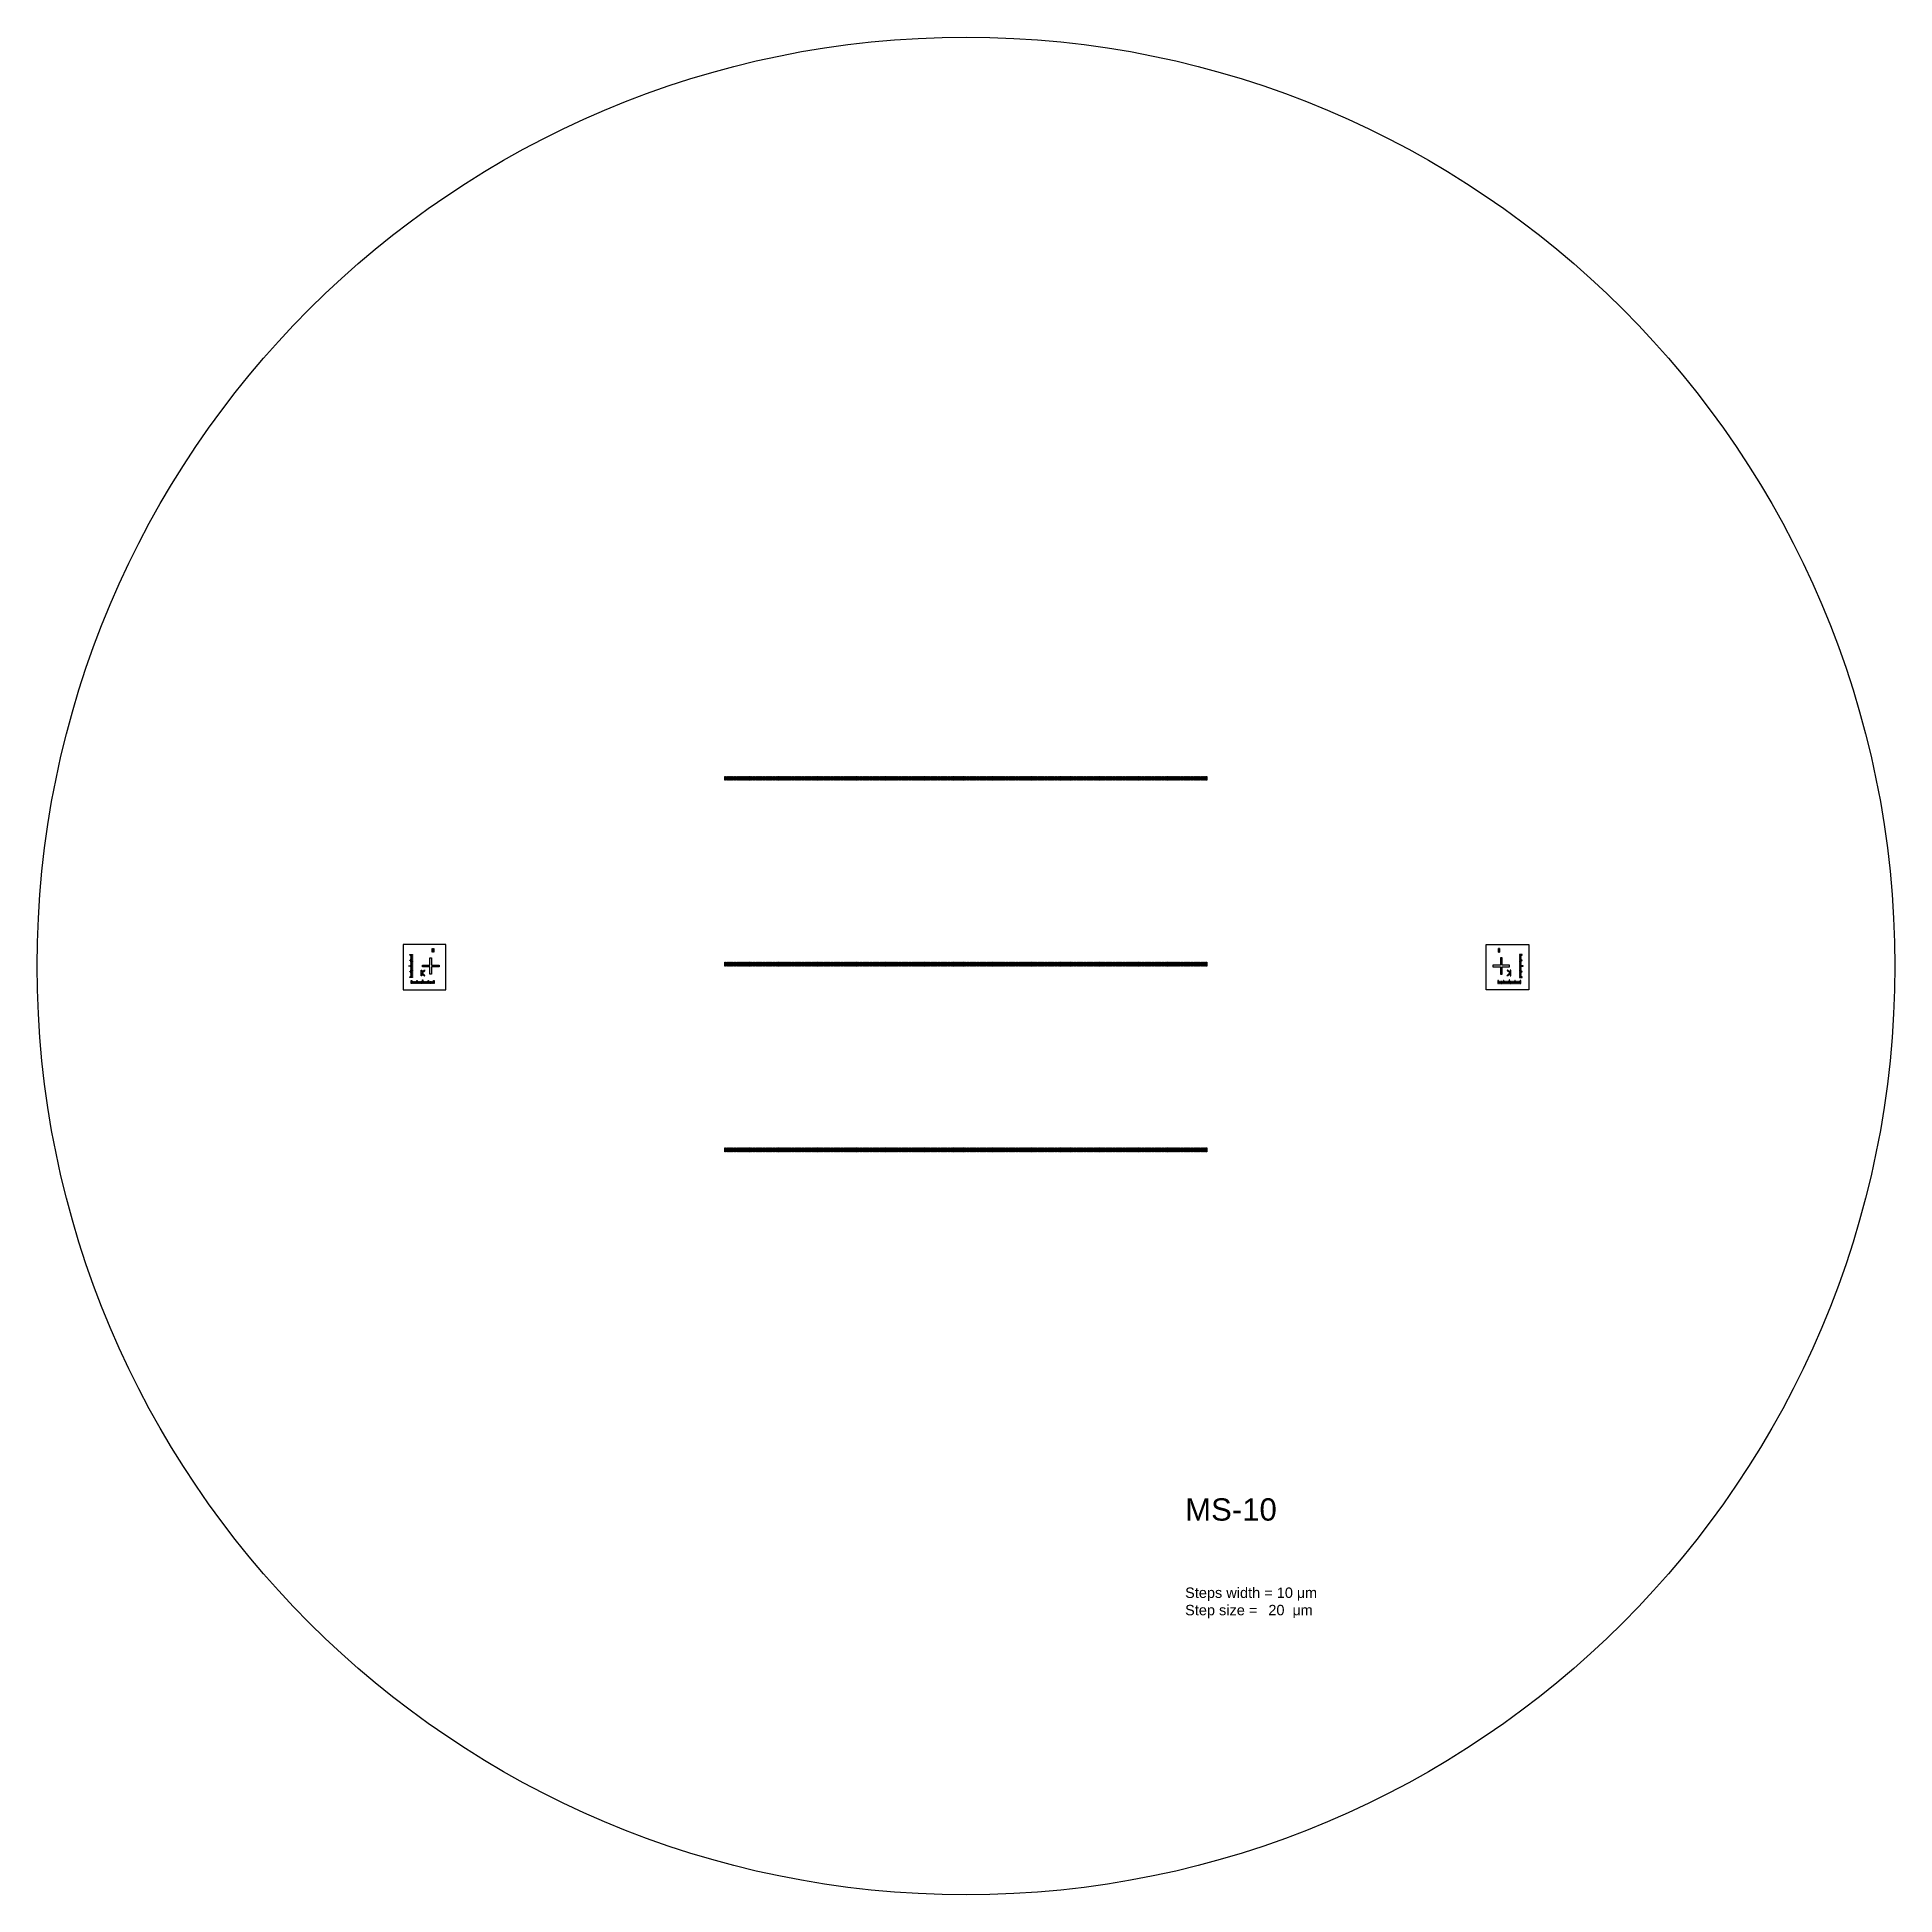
# Model space of a CAD drawing. Header units: millimetres. Extents: x 26241 to 236241, y 30294 to 280394.
# Drawn here: x 186241 to 236241, y 30294 to 80294 of the extents above; entities that cross this region are included whole.
import ezdxf

# ---------------------------------------------------------------- set-up
doc = ezdxf.new("R2010")
doc.units = ezdxf.units.MM
doc.layers.add('CLEAR', color=140, linetype='Continuous')
doc.layers.add('OPAQUE', color=10, linetype='Continuous')
doc.styles.get("Standard").update_dxf_attribs({"font": 'arial.ttf'})

msp = doc.modelspace()

# ---------------------------------------------------------------- texts
at = {"layer": 'CLEAR', "insert": (217138, 40966), "char_height": 280, "attachment_point": 1}
msp.add_mtext_dynamic_manual_height_columns('{\\H2.1429x;MS-10\\P}\\P\\P\\PSteps width = 10 {\\fSymbol|b0|i0|c2|p18;m}m\\PStep size = ^I20  {\\fSymbol|b0|i0|c2|p18;m}m', width=6144.32, gutter_width=5106, heights=[3672], dxfattribs=at)

# ---------------------------------------------------------------- linework, layer by layer
at = {"layer": 'CLEAR'}
for p, q in [((204749, 60292), (204749, 60396)), ((204749, 60396), (204759, 60396)), ((204759, 60292), (204749, 60292)), ((204759, 60396), (204759, 60292)), ((204779, 60292), (204779, 60396)), ((204779, 60396), (204789, 60396)), ((204789, 60292), (204779, 60292)), ((204789, 60396), (204789, 60292)), ((204809, 60292), (204809, 60396)), ((204809, 60396), (204819, 60396)), ((204819, 60292), (204809, 60292)), ((204819, 60396), (204819, 60292)), ((204839, 60292), (204839, 60396)), ((204839, 60396), (204849, 60396)), ((204849, 60292), (204839, 60292)), ((204849, 60396), (204849, 60292)), ((204869, 60292), (204869, 60396)), ((204869, 60396), (204879, 60396)), ((204879, 60292), (204869, 60292)), ((204879, 60396), (204879, 60292)), ((204899, 60292), (204899, 60396)), ((204899, 60396), (204909, 60396)), ((204909, 60292), (204899, 60292)), ((204909, 60396), (204909, 60292)), ((204929, 60292), (204929, 60396)), ((204929, 60396), (204939, 60396)), ((204939, 60292), (204929, 60292)), ((204939, 60396), (204939, 60292)), ((204959, 60292), (204959, 60396)), ((204959, 60396), (204969, 60396)), ((204969, 60292), (204959, 60292)), ((204969, 60396), (204969, 60292)), ((204989, 60292), (204989, 60396)), ((204989, 60396), (204999, 60396)), ((204999, 60292), (204989, 60292)), ((204999, 60396), (204999, 60292)), ((205019, 60292), (205019, 60396)), ((205019, 60396), (205029, 60396)), ((205029, 60292), (205019, 60292)), ((205029, 60396), (205029, 60292)), ((205049, 60292), (205049, 60396)), ((205049, 60396), (205059, 60396)), ((205059, 60292), (205049, 60292)), ((205059, 60396), (205059, 60292)), ((205079, 60292), (205079, 60396)), ((205079, 60396), (205089, 60396)), ((205089, 60292), (205079, 60292)), ((205089, 60396), (205089, 60292)), ((205109, 60292), (205109, 60396)), ((205109, 60396), (205119, 60396)), ((205119, 60292), (205109, 60292)), ((205119, 60396), (205119, 60292)), ((205139, 60292), (205139, 60396)), ((205139, 60396), (205149, 60396)), ((205149, 60292), (205139, 60292)), ((205149, 60396), (205149, 60292)), ((205169, 60292), (205169, 60396)), ((205169, 60396), (205179, 60396)), ((205179, 60292), (205169, 60292)), ((205179, 60396), (205179, 60292)), ((205199, 60292), (205199, 60396)), ((205199, 60396), (205209, 60396)), ((205209, 60292), (205199, 60292)), ((205209, 60396), (205209, 60292)), ((205229, 60292), (205229, 60396)), ((205229, 60396), (205239, 60396)), ((205239, 60292), (205229, 60292)), ((205239, 60396), (205239, 60292)), ((205259, 60292), (205259, 60396)), ((205259, 60396), (205269, 60396)), ((205269, 60292), (205259, 60292)), ((205269, 60396), (205269, 60292)), ((205289, 60292), (205289, 60396)), ((205289, 60396), (205299, 60396)), ((205299, 60292), (205289, 60292)), ((205299, 60396), (205299, 60292)), ((205319, 60292), (205319, 60396)), ((205319, 60396), (205329, 60396)), ((205329, 60292), (205319, 60292)), ((205329, 60396), (205329, 60292)), ((205349, 60292), (205349, 60396)), ((205349, 60396), (205359, 60396)), ((205359, 60292), (205349, 60292)), ((205359, 60396), (205359, 60292)), ((205379, 60292), (205379, 60396)), ((205379, 60396), (205389, 60396)), ((205389, 60292), (205379, 60292)), ((205389, 60396), (205389, 60292)), ((205409, 60292), (205409, 60396)), ((205409, 60396), (205419, 60396)), ((205419, 60292), (205409, 60292)), ((205419, 60396), (205419, 60292)), ((205439, 60292), (205439, 60396)), ((205439, 60396), (205449, 60396)), ((205449, 60292), (205439, 60292)), ((205449, 60396), (205449, 60292)), ((205469, 60292), (205469, 60396)), ((205469, 60396), (205479, 60396)), ((205479, 60292), (205469, 60292)), ((205479, 60396), (205479, 60292)), ((205499, 60292), (205499, 60396)), ((205499, 60396), (205509, 60396)), ((205509, 60292), (205499, 60292)), ((205509, 60396), (205509, 60292)), ((205529, 60292), (205529, 60396)), ((205529, 60396), (205539, 60396)), ((205539, 60292), (205529, 60292)), ((205539, 60396), (205539, 60292)), ((205559, 60292), (205559, 60396)), ((205559, 60396), (205569, 60396)), ((205569, 60292), (205559, 60292)), ((205569, 60396), (205569, 60292)), ((205589, 60292), (205589, 60396)), ((205589, 60396), (205599, 60396)), ((205599, 60292), (205589, 60292)), ((205599, 60396), (205599, 60292)), ((205619, 60292), (205619, 60396)), ((205619, 60396), (205629, 60396)), ((205629, 60292), (205619, 60292)), ((205629, 60396), (205629, 60292)), ((205649, 60292), (205649, 60396)), ((205649, 60396), (205659, 60396)), ((205659, 60292), (205649, 60292)), ((205659, 60396), (205659, 60292)), ((205679, 60292), (205679, 60396)), ((205679, 60396), (205689, 60396)), ((205689, 60292), (205679, 60292)), ((205689, 60396), (205689, 60292)), ((205709, 60292), (205709, 60396)), ((205709, 60396), (205719, 60396)), ((205719, 60292), (205709, 60292)), ((205719, 60396), (205719, 60292)), ((205739, 60292), (205739, 60396)), ((205739, 60396), (205749, 60396)), ((205749, 60292), (205739, 60292)), ((205749, 60396), (205749, 60292)), ((205769, 60292), (205769, 60396)), ((205769, 60396), (205779, 60396)), ((205779, 60292), (205769, 60292)), ((205779, 60396), (205779, 60292)), ((205799, 60292), (205799, 60396)), ((205799, 60396), (205809, 60396)), ((205809, 60292), (205799, 60292)), ((205809, 60396), (205809, 60292)), ((205829, 60292), (205829, 60396)), ((205829, 60396), (205839, 60396)), ((205839, 60292), (205829, 60292)), ((205839, 60396), (205839, 60292)), ((205859, 60292), (205859, 60396)), ((205859, 60396), (205869, 60396)), ((205869, 60292), (205859, 60292)), ((205869, 60396), (205869, 60292)), ((205889, 60292), (205889, 60396)), ((205889, 60396), (205899, 60396)), ((205899, 60292), (205889, 60292)), ((205899, 60396), (205899, 60292)), ((205919, 60292), (205919, 60396)), ((205919, 60396), (205929, 60396)), ((205929, 60292), (205919, 60292)), ((205929, 60396), (205929, 60292)), ((205949, 60292), (205949, 60396)), ((205949, 60396), (205959, 60396)), ((205959, 60292), (205949, 60292)), ((205959, 60396), (205959, 60292)), ((205979, 60292), (205979, 60396)), ((205979, 60396), (205989, 60396)), ((205989, 60292), (205979, 60292)), ((205989, 60396), (205989, 60292)), ((206009, 60292), (206009, 60396)), ((206009, 60396), (206019, 60396)), ((206019, 60292), (206009, 60292)), ((206019, 60396), (206019, 60292)), ((206039, 60292), (206039, 60396)), ((206039, 60396), (206049, 60396)), ((206049, 60292), (206039, 60292)), ((206049, 60396), (206049, 60292)), ((206069, 60292), (206069, 60396)), ((206069, 60396), (206079, 60396)), ((206079, 60292), (206069, 60292)), ((206079, 60396), (206079, 60292)), ((206099, 60292), (206099, 60396)), ((206099, 60396), (206109, 60396)), ((206109, 60292), (206099, 60292)), ((206109, 60396), (206109, 60292)), ((206129, 60292), (206129, 60396)), ((206129, 60396), (206139, 60396)), ((206139, 60292), (206129, 60292)), ((206139, 60396), (206139, 60292)), ((206159, 60292), (206159, 60396)), ((206159, 60396), (206169, 60396)), ((206169, 60292), (206159, 60292)), ((206169, 60396), (206169, 60292)), ((206189, 60292), (206189, 60396)), ((206189, 60396), (206199, 60396)), ((206199, 60292), (206189, 60292)), ((206199, 60396), (206199, 60292)), ((206219, 60292), (206219, 60396)), ((206219, 60396), (206229, 60396)), ((206229, 60292), (206219, 60292)), ((206229, 60396), (206229, 60292)), ((206249, 60292), (206249, 60396)), ((206249, 60396), (206259, 60396)), ((206259, 60292), (206249, 60292)), ((206259, 60396), (206259, 60292)), ((206279, 60292), (206279, 60396)), ((206279, 60396), (206289, 60396)), ((206289, 60292), (206279, 60292)), ((206289, 60396), (206289, 60292)), ((206309, 60292), (206309, 60396)), ((206309, 60396), (206319, 60396)), ((206319, 60292), (206309, 60292)), ((206319, 60396), (206319, 60292)), ((206339, 60292), (206339, 60396)), ((206339, 60396), (206349, 60396)), ((206349, 60292), (206339, 60292)), ((206349, 60396), (206349, 60292)), ((206369, 60292), (206369, 60396)), ((206369, 60396), (206379, 60396)), ((206379, 60292), (206369, 60292)), ((206379, 60396), (206379, 60292)), ((206399, 60292), (206399, 60396)), ((206399, 60396), (206409, 60396)), ((206409, 60292), (206399, 60292)), ((206409, 60396), (206409, 60292)), ((206429, 60292), (206429, 60396)), ((206429, 60396), (206439, 60396)), ((206439, 60292), (206429, 60292)), ((206439, 60396), (206439, 60292)), ((206459, 60292), (206459, 60396)), ((206459, 60396), (206469, 60396)), ((206469, 60292), (206459, 60292)), ((206469, 60396), (206469, 60292)), ((206489, 60292), (206489, 60396)), ((206489, 60396), (206499, 60396)), ((206499, 60292), (206489, 60292)), ((206499, 60396), (206499, 60292)), ((206519, 60292), (206519, 60396)), ((206519, 60396), (206529, 60396)), ((206529, 60292), (206519, 60292)), ((206529, 60396), (206529, 60292)), ((206549, 60292), (206549, 60396)), ((206549, 60396), (206559, 60396)), ((206559, 60292), (206549, 60292)), ((206559, 60396), (206559, 60292)), ((206579, 60292), (206579, 60396)), ((206579, 60396), (206589, 60396)), ((206589, 60292), (206579, 60292)), ((206589, 60396), (206589, 60292)), ((206609, 60292), (206609, 60396)), ((206609, 60396), (206619, 60396)), ((206619, 60292), (206609, 60292)), ((206619, 60396), (206619, 60292)), ((206639, 60292), (206639, 60396)), ((206639, 60396), (206649, 60396)), ((206649, 60292), (206639, 60292)), ((206649, 60396), (206649, 60292)), ((206669, 60292), (206669, 60396)), ((206669, 60396), (206679, 60396)), ((206679, 60292), (206669, 60292)), ((206679, 60396), (206679, 60292)), ((206699, 60292), (206699, 60396)), ((206699, 60396), (206709, 60396)), ((206709, 60292), (206699, 60292)), ((206709, 60396), (206709, 60292)), ((206729, 60292), (206729, 60396)), ((206729, 60396), (206739, 60396)), ((206739, 60292), (206729, 60292)), ((206739, 60396), (206739, 60292)), ((206759, 60292), (206759, 60396)), ((206759, 60396), (206769, 60396)), ((206769, 60292), (206759, 60292)), ((206769, 60396), (206769, 60292)), ((206789, 60292), (206789, 60396)), ((206789, 60396), (206799, 60396)), ((206799, 60292), (206789, 60292)), ((206799, 60396), (206799, 60292)), ((206819, 60292), (206819, 60396)), ((206819, 60396), (206829, 60396)), ((206829, 60292), (206819, 60292)), ((206829, 60396), (206829, 60292)), ((206849, 60292), (206849, 60396)), ((206849, 60396), (206859, 60396)), ((206859, 60292), (206849, 60292)), ((206859, 60396), (206859, 60292)), ((206879, 60292), (206879, 60396)), ((206879, 60396), (206889, 60396)), ((206889, 60292), (206879, 60292)), ((206889, 60396), (206889, 60292)), ((206909, 60292), (206909, 60396)), ((206909, 60396), (206919, 60396)), ((206919, 60292), (206909, 60292)), ((206919, 60396), (206919, 60292)), ((206939, 60292), (206939, 60396)), ((206939, 60396), (206949, 60396)), ((206949, 60292), (206939, 60292)), ((206949, 60396), (206949, 60292)), ((206969, 60292), (206969, 60396)), ((206969, 60396), (206979, 60396)), ((206979, 60292), (206969, 60292)), ((206979, 60396), (206979, 60292)), ((206999, 60292), (206999, 60396)), ((206999, 60396), (207009, 60396)), ((207009, 60292), (206999, 60292)), ((207009, 60396), (207009, 60292)), ((207029, 60292), (207029, 60396)), ((207029, 60396), (207039, 60396)), ((207039, 60292), (207029, 60292)), ((207039, 60396), (207039, 60292)), ((207059, 60292), (207059, 60396)), ((207059, 60396), (207069, 60396)), ((207069, 60292), (207059, 60292)), ((207069, 60396), (207069, 60292)), ((207089, 60292), (207089, 60396)), ((207089, 60396), (207099, 60396)), ((207099, 60292), (207089, 60292)), ((207099, 60396), (207099, 60292)), ((207119, 60292), (207119, 60396)), ((207119, 60396), (207129, 60396)), ((207129, 60292), (207119, 60292)), ((207129, 60396), (207129, 60292)), ((207149, 60292), (207149, 60396)), ((207149, 60396), (207159, 60396)), ((207159, 60292), (207149, 60292)), ((207159, 60396), (207159, 60292)), ((207179, 60292), (207179, 60396)), ((207179, 60396), (207189, 60396)), ((207189, 60292), (207179, 60292)), ((207189, 60396), (207189, 60292)), ((207209, 60292), (207209, 60396)), ((207209, 60396), (207219, 60396)), ((207219, 60292), (207209, 60292)), ((207219, 60396), (207219, 60292)), ((207239, 60292), (207239, 60396)), ((207239, 60396), (207249, 60396)), ((207249, 60292), (207239, 60292)), ((207249, 60396), (207249, 60292)), ((207269, 60292), (207269, 60396)), ((207269, 60396), (207279, 60396)), ((207279, 60292), (207269, 60292)), ((207279, 60396), (207279, 60292)), ((207299, 60292), (207299, 60396)), ((207299, 60396), (207309, 60396)), ((207309, 60292), (207299, 60292)), ((207309, 60396), (207309, 60292)), ((207329, 60292), (207329, 60396)), ((207329, 60396), (207339, 60396)), ((207339, 60292), (207329, 60292)), ((207339, 60396), (207339, 60292)), ((207359, 60292), (207359, 60396)), ((207359, 60396), (207369, 60396)), ((207369, 60292), (207359, 60292)), ((207369, 60396), (207369, 60292)), ((207389, 60292), (207389, 60396)), ((207389, 60396), (207399, 60396)), ((207399, 60292), (207389, 60292)), ((207399, 60396), (207399, 60292)), ((207419, 60292), (207419, 60396)), ((207419, 60396), (207429, 60396)), ((207429, 60292), (207419, 60292)), ((207429, 60396), (207429, 60292)), ((207449, 60292), (207449, 60396)), ((207449, 60396), (207459, 60396)), ((207459, 60292), (207449, 60292)), ((207459, 60396), (207459, 60292)), ((207479, 60292), (207479, 60396)), ((207479, 60396), (207489, 60396)), ((207489, 60292), (207479, 60292)), ((207489, 60396), (207489, 60292)), ((207509, 60292), (207509, 60396)), ((207509, 60396), (207519, 60396)), ((207519, 60292), (207509, 60292)), ((207519, 60396), (207519, 60292)), ((207539, 60292), (207539, 60396)), ((207539, 60396), (207549, 60396)), ((207549, 60292), (207539, 60292)), ((207549, 60396), (207549, 60292)), ((207569, 60292), (207569, 60396)), ((207569, 60396), (207579, 60396)), ((207579, 60292), (207569, 60292)), ((207579, 60396), (207579, 60292)), ((207599, 60292), (207599, 60396)), ((207599, 60396), (207609, 60396)), ((207609, 60292), (207599, 60292)), ((207609, 60396), (207609, 60292)), ((207629, 60292), (207629, 60396)), ((207629, 60396), (207639, 60396)), ((207639, 60292), (207629, 60292)), ((207639, 60396), (207639, 60292)), ((207659, 60292), (207659, 60396)), ((207659, 60396), (207669, 60396)), ((207669, 60292), (207659, 60292)), ((207669, 60396), (207669, 60292)), ((207689, 60292), (207689, 60396)), ((207689, 60396), (207699, 60396)), ((207699, 60292), (207689, 60292)), ((207699, 60396), (207699, 60292)), ((207719, 60292), (207719, 60396)), ((207719, 60396), (207729, 60396)), ((207729, 60292), (207719, 60292)), ((207729, 60396), (207729, 60292)), ((207749, 60292), (207749, 60396)), ((207749, 60396), (207759, 60396)), ((207759, 60292), (207749, 60292)), ((207759, 60396), (207759, 60292)), ((207779, 60292), (207779, 60396)), ((207779, 60396), (207789, 60396)), ((207789, 60292), (207779, 60292)), ((207789, 60396), (207789, 60292)), ((207809, 60292), (207809, 60396)), ((207809, 60396), (207819, 60396)), ((207819, 60292), (207809, 60292)), ((207819, 60396), (207819, 60292)), ((207839, 60292), (207839, 60396)), ((207839, 60396), (207849, 60396)), ((207849, 60292), (207839, 60292)), ((207849, 60396), (207849, 60292)), ((207869, 60292), (207869, 60396)), ((207869, 60396), (207879, 60396)), ((207879, 60292), (207869, 60292)), ((207879, 60396), (207879, 60292)), ((207899, 60292), (207899, 60396)), ((207899, 60396), (207909, 60396)), ((207909, 60292), (207899, 60292)), ((207909, 60396), (207909, 60292)), ((207929, 60292), (207929, 60396)), ((207929, 60396), (207939, 60396)), ((207939, 60292), (207929, 60292)), ((207939, 60396), (207939, 60292)), ((207959, 60292), (207959, 60396)), ((207959, 60396), (207969, 60396)), ((207969, 60292), (207959, 60292)), ((207969, 60396), (207969, 60292)), ((207989, 60292), (207989, 60396)), ((207989, 60396), (207999, 60396)), ((207999, 60292), (207989, 60292)), ((207999, 60396), (207999, 60292)), ((208019, 60292), (208019, 60396)), ((208019, 60396), (208029, 60396)), ((208029, 60292), (208019, 60292)), ((208029, 60396), (208029, 60292)), ((208049, 60292), (208049, 60396)), ((208049, 60396), (208059, 60396)), ((208059, 60292), (208049, 60292)), ((208059, 60396), (208059, 60292)), ((208079, 60292), (208079, 60396)), ((208079, 60396), (208089, 60396)), ((208089, 60292), (208079, 60292)), ((208089, 60396), (208089, 60292)), ((208109, 60292), (208109, 60396)), ((208109, 60396), (208119, 60396)), ((208119, 60292), (208109, 60292)), ((208119, 60396), (208119, 60292)), ((208139, 60292), (208139, 60396)), ((208139, 60396), (208149, 60396)), ((208149, 60292), (208139, 60292)), ((208149, 60396), (208149, 60292)), ((208169, 60292), (208169, 60396)), ((208169, 60396), (208179, 60396)), ((208179, 60292), (208169, 60292)), ((208179, 60396), (208179, 60292)), ((208199, 60292), (208199, 60396)), ((208199, 60396), (208209, 60396)), ((208209, 60292), (208199, 60292)), ((208209, 60396), (208209, 60292)), ((208229, 60292), (208229, 60396)), ((208229, 60396), (208239, 60396)), ((208239, 60292), (208229, 60292)), ((208239, 60396), (208239, 60292)), ((208259, 60292), (208259, 60396)), ((208259, 60396), (208269, 60396)), ((208269, 60292), (208259, 60292)), ((208269, 60396), (208269, 60292)), ((208289, 60292), (208289, 60396)), ((208289, 60396), (208299, 60396)), ((208299, 60292), (208289, 60292)), ((208299, 60396), (208299, 60292)), ((208319, 60292), (208319, 60396)), ((208319, 60396), (208329, 60396)), ((208329, 60292), (208319, 60292)), ((208329, 60396), (208329, 60292)), ((208349, 60292), (208349, 60396)), ((208349, 60396), (208359, 60396)), ((208359, 60292), (208349, 60292)), ((208359, 60396), (208359, 60292)), ((208379, 60292), (208379, 60396)), ((208379, 60396), (208389, 60396)), ((208389, 60292), (208379, 60292)), ((208389, 60396), (208389, 60292)), ((208409, 60292), (208409, 60396)), ((208409, 60396), (208419, 60396)), ((208419, 60292), (208409, 60292)), ((208419, 60396), (208419, 60292)), ((208439, 60292), (208439, 60396)), ((208439, 60396), (208449, 60396)), ((208449, 60292), (208439, 60292)), ((208449, 60396), (208449, 60292)), ((208469, 60292), (208469, 60396)), ((208469, 60396), (208479, 60396)), ((208479, 60292), (208469, 60292)), ((208479, 60396), (208479, 60292)), ((208499, 60292), (208499, 60396)), ((208499, 60396), (208509, 60396)), ((208509, 60292), (208499, 60292)), ((208509, 60396), (208509, 60292)), ((208529, 60292), (208529, 60396)), ((208529, 60396), (208539, 60396)), ((208539, 60292), (208529, 60292)), ((208539, 60396), (208539, 60292)), ((208559, 60292), (208559, 60396)), ((208559, 60396), (208569, 60396)), ((208569, 60292), (208559, 60292)), ((208569, 60396), (208569, 60292)), ((208589, 60292), (208589, 60396)), ((208589, 60396), (208599, 60396)), ((208599, 60292), (208589, 60292)), ((208599, 60396), (208599, 60292)), ((208619, 60292), (208619, 60396)), ((208619, 60396), (208629, 60396)), ((208629, 60292), (208619, 60292)), ((208629, 60396), (208629, 60292)), ((208649, 60292), (208649, 60396)), ((208649, 60396), (208659, 60396)), ((208659, 60292), (208649, 60292)), ((208659, 60396), (208659, 60292)), ((208679, 60292), (208679, 60396)), ((208679, 60396), (208689, 60396)), ((208689, 60292), (208679, 60292)), ((208689, 60396), (208689, 60292)), ((208709, 60292), (208709, 60396)), ((208709, 60396), (208719, 60396)), ((208719, 60292), (208709, 60292)), ((208719, 60396), (208719, 60292)), ((208739, 60292), (208739, 60396)), ((208739, 60396), (208749, 60396)), ((208749, 60292), (208739, 60292)), ((208749, 60396), (208749, 60292)), ((208769, 60292), (208769, 60396)), ((208769, 60396), (208779, 60396)), ((208779, 60292), (208769, 60292)), ((208779, 60396), (208779, 60292)), ((208799, 60292), (208799, 60396)), ((208799, 60396), (208809, 60396)), ((208809, 60292), (208799, 60292)), ((208809, 60396), (208809, 60292)), ((208829, 60292), (208829, 60396)), ((208829, 60396), (208839, 60396)), ((208839, 60292), (208829, 60292)), ((208839, 60396), (208839, 60292)), ((208859, 60292), (208859, 60396)), ((208859, 60396), (208869, 60396)), ((208869, 60292), (208859, 60292)), ((208869, 60396), (208869, 60292)), ((208889, 60292), (208889, 60396)), ((208889, 60396), (208899, 60396)), ((208899, 60292), (208889, 60292)), ((208899, 60396), (208899, 60292)), ((208919, 60292), (208919, 60396)), ((208919, 60396), (208929, 60396)), ((208929, 60292), (208919, 60292)), ((208929, 60396), (208929, 60292)), ((208949, 60292), (208949, 60396)), ((208949, 60396), (208959, 60396)), ((208959, 60292), (208949, 60292)), ((208959, 60396), (208959, 60292)), ((208979, 60292), (208979, 60396)), ((208979, 60396), (208989, 60396)), ((208989, 60292), (208979, 60292)), ((208989, 60396), (208989, 60292)), ((209009, 60292), (209009, 60396)), ((209009, 60396), (209019, 60396)), ((209019, 60292), (209009, 60292)), ((209019, 60396), (209019, 60292)), ((209039, 60292), (209039, 60396)), ((209039, 60396), (209049, 60396)), ((209049, 60292), (209039, 60292)), ((209049, 60396), (209049, 60292)), ((209069, 60292), (209069, 60396)), ((209069, 60396), (209079, 60396)), ((209079, 60292), (209069, 60292)), ((209079, 60396), (209079, 60292)), ((209099, 60292), (209099, 60396)), ((209099, 60396), (209109, 60396)), ((209109, 60292), (209099, 60292)), ((209109, 60396), (209109, 60292)), ((209129, 60292), (209129, 60396)), ((209129, 60396), (209139, 60396)), ((209139, 60292), (209129, 60292)), ((209139, 60396), (209139, 60292)), ((209159, 60292), (209159, 60396)), ((209159, 60396), (209169, 60396)), ((209169, 60292), (209159, 60292)), ((209169, 60396), (209169, 60292)), ((209189, 60292), (209189, 60396)), ((209189, 60396), (209199, 60396)), ((209199, 60292), (209189, 60292)), ((209199, 60396), (209199, 60292)), ((209219, 60292), (209219, 60396)), ((209219, 60396), (209229, 60396)), ((209229, 60292), (209219, 60292)), ((209229, 60396), (209229, 60292)), ((209249, 60292), (209249, 60396)), ((209249, 60396), (209259, 60396)), ((209259, 60292), (209249, 60292)), ((209259, 60396), (209259, 60292)), ((209279, 60292), (209279, 60396)), ((209279, 60396), (209289, 60396)), ((209289, 60292), (209279, 60292)), ((209289, 60396), (209289, 60292)), ((209309, 60292), (209309, 60396)), ((209309, 60396), (209319, 60396)), ((209319, 60292), (209309, 60292)), ((209319, 60396), (209319, 60292)), ((209339, 60292), (209339, 60396)), ((209339, 60396), (209349, 60396)), ((209349, 60292), (209339, 60292)), ((209349, 60396), (209349, 60292)), ((209369, 60292), (209369, 60396)), ((209369, 60396), (209379, 60396)), ((209379, 60292), (209369, 60292)), ((209379, 60396), (209379, 60292)), ((209399, 60292), (209399, 60396)), ((209399, 60396), (209409, 60396)), ((209409, 60292), (209399, 60292)), ((209409, 60396), (209409, 60292)), ((209429, 60292), (209429, 60396)), ((209429, 60396), (209439, 60396)), ((209439, 60292), (209429, 60292)), ((209439, 60396), (209439, 60292)), ((209459, 60292), (209459, 60396)), ((209459, 60396), (209469, 60396)), ((209469, 60292), (209459, 60292)), ((209469, 60396), (209469, 60292)), ((209489, 60292), (209489, 60396)), ((209489, 60396), (209499, 60396)), ((209499, 60292), (209489, 60292)), ((209499, 60396), (209499, 60292)), ((209519, 60292), (209519, 60396)), ((209519, 60396), (209529, 60396)), ((209529, 60292), (209519, 60292)), ((209529, 60396), (209529, 60292)), ((209549, 60292), (209549, 60396)), ((209549, 60396), (209559, 60396)), ((209559, 60292), (209549, 60292)), ((209559, 60396), (209559, 60292)), ((209579, 60292), (209579, 60396)), ((209579, 60396), (209589, 60396)), ((209589, 60292), (209579, 60292)), ((209589, 60396), (209589, 60292)), ((209609, 60292), (209609, 60396)), ((209609, 60396), (209619, 60396)), ((209619, 60292), (209609, 60292)), ((209619, 60396), (209619, 60292)), ((209639, 60292), (209639, 60396)), ((209639, 60396), (209649, 60396)), ((209649, 60292), (209639, 60292)), ((209649, 60396), (209649, 60292)), ((209669, 60292), (209669, 60396)), ((209669, 60396), (209679, 60396)), ((209679, 60292), (209669, 60292)), ((209679, 60396), (209679, 60292)), ((209699, 60292), (209699, 60396)), ((209699, 60396), (209709, 60396)), ((209709, 60292), (209699, 60292)), ((209709, 60396), (209709, 60292)), ((209729, 60292), (209729, 60396)), ((209729, 60396), (209739, 60396)), ((209739, 60292), (209729, 60292)), ((209739, 60396), (209739, 60292)), ((209759, 60292), (209759, 60396)), ((209759, 60396), (209769, 60396)), ((209769, 60292), (209759, 60292)), ((209769, 60396), (209769, 60292)), ((209789, 60292), (209789, 60396)), ((209789, 60396), (209799, 60396)), ((209799, 60292), (209789, 60292)), ((209799, 60396), (209799, 60292)), ((209819, 60292), (209819, 60396)), ((209819, 60396), (209829, 60396)), ((209829, 60292), (209819, 60292)), ((209829, 60396), (209829, 60292)), ((209849, 60292), (209849, 60396)), ((209849, 60396), (209859, 60396)), ((209859, 60292), (209849, 60292)), ((209859, 60396), (209859, 60292)), ((209879, 60292), (209879, 60396)), ((209879, 60396), (209889, 60396)), ((209889, 60292), (209879, 60292)), ((209889, 60396), (209889, 60292)), ((209909, 60292), (209909, 60396)), ((209909, 60396), (209919, 60396)), ((209919, 60292), (209909, 60292)), ((209919, 60396), (209919, 60292)), ((209939, 60292), (209939, 60396)), ((209939, 60396), (209949, 60396)), ((209949, 60292), (209939, 60292)), ((209949, 60396), (209949, 60292)), ((209969, 60292), (209969, 60396)), ((209969, 60396), (209979, 60396)), ((209979, 60292), (209969, 60292)), ((209979, 60396), (209979, 60292)), ((209999, 60292), (209999, 60396)), ((209999, 60396), (210009, 60396)), ((210009, 60292), (209999, 60292)), ((210009, 60396), (210009, 60292)), ((210029, 60292), (210029, 60396)), ((210029, 60396), (210039, 60396)), ((210039, 60292), (210029, 60292)), ((210039, 60396), (210039, 60292)), ((210059, 60292), (210059, 60396)), ((210059, 60396), (210069, 60396)), ((210069, 60292), (210059, 60292)), ((210069, 60396), (210069, 60292)), ((210089, 60292), (210089, 60396)), ((210089, 60396), (210099, 60396)), ((210099, 60292), (210089, 60292)), ((210099, 60396), (210099, 60292)), ((210119, 60292), (210119, 60396)), ((210119, 60396), (210129, 60396)), ((210129, 60292), (210119, 60292)), ((210129, 60396), (210129, 60292)), ((210149, 60292), (210149, 60396)), ((210149, 60396), (210159, 60396)), ((210159, 60292), (210149, 60292)), ((210159, 60396), (210159, 60292)), ((210179, 60292), (210179, 60396)), ((210179, 60396), (210189, 60396)), ((210189, 60292), (210179, 60292)), ((210189, 60396), (210189, 60292)), ((210209, 60292), (210209, 60396)), ((210209, 60396), (210219, 60396)), ((210219, 60292), (210209, 60292)), ((210219, 60396), (210219, 60292)), ((210239, 60292), (210239, 60396)), ((210239, 60396), (210249, 60396)), ((210249, 60292), (210239, 60292)), ((210249, 60396), (210249, 60292)), ((210269, 60292), (210269, 60396)), ((210269, 60396), (210279, 60396)), ((210279, 60292), (210269, 60292)), ((210279, 60396), (210279, 60292)), ((210299, 60292), (210299, 60396)), ((210299, 60396), (210309, 60396)), ((210309, 60292), (210299, 60292)), ((210309, 60396), (210309, 60292)), ((210329, 60292), (210329, 60396)), ((210329, 60396), (210339, 60396)), ((210339, 60292), (210329, 60292)), ((210339, 60396), (210339, 60292)), ((210359, 60292), (210359, 60396)), ((210359, 60396), (210369, 60396)), ((210369, 60292), (210359, 60292)), ((210369, 60396), (210369, 60292)), ((210389, 60292), (210389, 60396)), ((210389, 60396), (210399, 60396)), ((210399, 60292), (210389, 60292)), ((210399, 60396), (210399, 60292)), ((210419, 60292), (210419, 60396)), ((210419, 60396), (210429, 60396)), ((210429, 60292), (210419, 60292)), ((210429, 60396), (210429, 60292)), ((210449, 60292), (210449, 60396)), ((210449, 60396), (210459, 60396)), ((210459, 60292), (210449, 60292)), ((210459, 60396), (210459, 60292)), ((210479, 60292), (210479, 60396)), ((210479, 60396), (210489, 60396)), ((210489, 60292), (210479, 60292)), ((210489, 60396), (210489, 60292)), ((210509, 60292), (210509, 60396)), ((210509, 60396), (210519, 60396)), ((210519, 60292), (210509, 60292)), ((210519, 60396), (210519, 60292)), ((210539, 60292), (210539, 60396)), ((210539, 60396), (210549, 60396)), ((210549, 60292), (210539, 60292)), ((210549, 60396), (210549, 60292)), ((210569, 60292), (210569, 60396)), ((210569, 60396), (210579, 60396)), ((210579, 60292), (210569, 60292)), ((210579, 60396), (210579, 60292)), ((210599, 60292), (210599, 60396)), ((210599, 60396), (210609, 60396)), ((210609, 60292), (210599, 60292)), ((210609, 60396), (210609, 60292)), ((210629, 60292), (210629, 60396)), ((210629, 60396), (210639, 60396)), ((210639, 60292), (210629, 60292)), ((210639, 60396), (210639, 60292)), ((210659, 60292), (210659, 60396)), ((210659, 60396), (210669, 60396)), ((210669, 60292), (210659, 60292)), ((210669, 60396), (210669, 60292)), ((210689, 60292), (210689, 60396)), ((210689, 60396), (210699, 60396)), ((210699, 60292), (210689, 60292)), ((210699, 60396), (210699, 60292)), ((210719, 60292), (210719, 60396)), ((210719, 60396), (210729, 60396)), ((210729, 60292), (210719, 60292)), ((210729, 60396), (210729, 60292)), ((210749, 60292), (210749, 60396)), ((210749, 60396), (210759, 60396)), ((210759, 60292), (210749, 60292)), ((210759, 60396), (210759, 60292)), ((210779, 60292), (210779, 60396)), ((210779, 60396), (210789, 60396)), ((210789, 60292), (210779, 60292)), ((210789, 60396), (210789, 60292)), ((210809, 60292), (210809, 60396)), ((210809, 60396), (210819, 60396)), ((210819, 60292), (210809, 60292)), ((210819, 60396), (210819, 60292)), ((210839, 60292), (210839, 60396)), ((210839, 60396), (210849, 60396)), ((210849, 60292), (210839, 60292)), ((210849, 60396), (210849, 60292)), ((210869, 60292), (210869, 60396)), ((210869, 60396), (210879, 60396)), ((210879, 60292), (210869, 60292)), ((210879, 60396), (210879, 60292)), ((210899, 60292), (210899, 60396)), ((210899, 60396), (210909, 60396)), ((210909, 60292), (210899, 60292)), ((210909, 60396), (210909, 60292)), ((210929, 60292), (210929, 60396)), ((210929, 60396), (210939, 60396)), ((210939, 60292), (210929, 60292)), ((210939, 60396), (210939, 60292)), ((210959, 60292), (210959, 60396)), ((210959, 60396), (210969, 60396)), ((210969, 60292), (210959, 60292)), ((210969, 60396), (210969, 60292)), ((210989, 60292), (210989, 60396)), ((210989, 60396), (210999, 60396)), ((210999, 60292), (210989, 60292)), ((210999, 60396), (210999, 60292)), ((211019, 60292), (211019, 60396)), ((211019, 60396), (211029, 60396)), ((211029, 60292), (211019, 60292)), ((211029, 60396), (211029, 60292)), ((211049, 60292), (211049, 60396)), ((211049, 60396), (211059, 60396)), ((211059, 60292), (211049, 60292)), ((211059, 60396), (211059, 60292)), ((211079, 60292), (211079, 60396)), ((211079, 60396), (211089, 60396)), ((211089, 60292), (211079, 60292)), ((211089, 60396), (211089, 60292)), ((211109, 60292), (211109, 60396)), ((211109, 60396), (211119, 60396)), ((211119, 60292), (211109, 60292)), ((211119, 60396), (211119, 60292)), ((211139, 60292), (211139, 60396)), ((211139, 60396), (211149, 60396)), ((211149, 60292), (211139, 60292)), ((211149, 60396), (211149, 60292)), ((211169, 60292), (211169, 60396)), ((211169, 60396), (211179, 60396)), ((211179, 60292), (211169, 60292)), ((211179, 60396), (211179, 60292)), ((211199, 60292), (211199, 60396)), ((211199, 60396), (211209, 60396)), ((211209, 60292), (211199, 60292)), ((211209, 60396), (211209, 60292)), ((211229, 60292), (211229, 60396)), ((211229, 60396), (211239, 60396)), ((211239, 60292), (211229, 60292)), ((211239, 60396), (211239, 60292)), ((211259, 60292), (211259, 60396)), ((211259, 60396), (211269, 60396)), ((211269, 60292), (211259, 60292)), ((211269, 60396), (211269, 60292)), ((211289, 60292), (211289, 60396)), ((211289, 60396), (211299, 60396)), ((211299, 60292), (211289, 60292)), ((211299, 60396), (211299, 60292)), ((211319, 60292), (211319, 60396)), ((211319, 60396), (211329, 60396)), ((211329, 60292), (211319, 60292)), ((211329, 60396), (211329, 60292)), ((211349, 60292), (211349, 60396)), ((211349, 60396), (211359, 60396)), ((211359, 60292), (211349, 60292)), ((211359, 60396), (211359, 60292)), ((211379, 60292), (211379, 60396)), ((211379, 60396), (211389, 60396)), ((211389, 60292), (211379, 60292)), ((211389, 60396), (211389, 60292)), ((211409, 60292), (211409, 60396)), ((211409, 60396), (211419, 60396)), ((211419, 60292), (211409, 60292)), ((211419, 60396), (211419, 60292)), ((211439, 60292), (211439, 60396)), ((211439, 60396), (211449, 60396)), ((211449, 60292), (211439, 60292)), ((211449, 60396), (211449, 60292)), ((211469, 60292), (211469, 60396)), ((211469, 60396), (211479, 60396)), ((211479, 60292), (211469, 60292)), ((211479, 60396), (211479, 60292)), ((211499, 60292), (211499, 60396)), ((211499, 60396), (211509, 60396)), ((211509, 60292), (211499, 60292)), ((211509, 60396), (211509, 60292)), ((211529, 60292), (211529, 60396)), ((211529, 60396), (211539, 60396)), ((211539, 60292), (211529, 60292)), ((211539, 60396), (211539, 60292)), ((211559, 60292), (211559, 60396)), ((211559, 60396), (211569, 60396)), ((211569, 60292), (211559, 60292)), ((211569, 60396), (211569, 60292)), ((211589, 60292), (211589, 60396)), ((211589, 60396), (211599, 60396)), ((211599, 60292), (211589, 60292)), ((211599, 60396), (211599, 60292)), ((211619, 60292), (211619, 60396)), ((211619, 60396), (211629, 60396)), ((211629, 60292), (211619, 60292)), ((211629, 60396), (211629, 60292)), ((211649, 60292), (211649, 60396)), ((211649, 60396), (211659, 60396)), ((211659, 60292), (211649, 60292)), ((211659, 60396), (211659, 60292)), ((211679, 60292), (211679, 60396)), ((211679, 60396), (211689, 60396)), ((211689, 60292), (211679, 60292)), ((211689, 60396), (211689, 60292)), ((211709, 60292), (211709, 60396)), ((211709, 60396), (211719, 60396)), ((211719, 60292), (211709, 60292)), ((211719, 60396), (211719, 60292)), ((211739, 60292), (211739, 60396)), ((211739, 60396), (211749, 60396)), ((211749, 60292), (211739, 60292)), ((211749, 60396), (211749, 60292)), ((211769, 60292), (211769, 60396)), ((211769, 60396), (211779, 60396)), ((211779, 60292), (211769, 60292)), ((211779, 60396), (211779, 60292)), ((211799, 60292), (211799, 60396)), ((211799, 60396), (211809, 60396)), ((211809, 60292), (211799, 60292)), ((211809, 60396), (211809, 60292)), ((211829, 60292), (211829, 60396)), ((211829, 60396), (211839, 60396)), ((211839, 60292), (211829, 60292)), ((211839, 60396), (211839, 60292)), ((211859, 60292), (211859, 60396)), ((211859, 60396), (211869, 60396)), ((211869, 60292), (211859, 60292)), ((211869, 60396), (211869, 60292)), ((211889, 60292), (211889, 60396)), ((211889, 60396), (211899, 60396)), ((211899, 60292), (211889, 60292)), ((211899, 60396), (211899, 60292)), ((211919, 60292), (211919, 60396)), ((211919, 60396), (211929, 60396)), ((211929, 60292), (211919, 60292)), ((211929, 60396), (211929, 60292)), ((211949, 60292), (211949, 60396)), ((211949, 60396), (211959, 60396)), ((211959, 60292), (211949, 60292)), ((211959, 60396), (211959, 60292)), ((211979, 60292), (211979, 60396)), ((211979, 60396), (211989, 60396)), ((211989, 60292), (211979, 60292)), ((211989, 60396), (211989, 60292)), ((212009, 60292), (212009, 60396)), ((212009, 60396), (212019, 60396)), ((212019, 60292), (212009, 60292)), ((212019, 60396), (212019, 60292)), ((212039, 60292), (212039, 60396)), ((212039, 60396), (212049, 60396)), ((212049, 60292), (212039, 60292)), ((212049, 60396), (212049, 60292)), ((212069, 60292), (212069, 60396)), ((212069, 60396), (212079, 60396)), ((212079, 60292), (212069, 60292)), ((212079, 60396), (212079, 60292)), ((212099, 60292), (212099, 60396)), ((212099, 60396), (212109, 60396)), ((212109, 60292), (212099, 60292)), ((212109, 60396), (212109, 60292)), ((212129, 60292), (212129, 60396)), ((212129, 60396), (212139, 60396)), ((212139, 60292), (212129, 60292)), ((212139, 60396), (212139, 60292)), ((212159, 60292), (212159, 60396)), ((212159, 60396), (212169, 60396)), ((212169, 60292), (212159, 60292)), ((212169, 60396), (212169, 60292)), ((212189, 60292), (212189, 60396)), ((212189, 60396), (212199, 60396)), ((212199, 60292), (212189, 60292)), ((212199, 60396), (212199, 60292)), ((212219, 60292), (212219, 60396)), ((212219, 60396), (212229, 60396)), ((212229, 60292), (212219, 60292)), ((212229, 60396), (212229, 60292)), ((212249, 60292), (212249, 60396)), ((212249, 60396), (212259, 60396)), ((212259, 60292), (212249, 60292)), ((212259, 60396), (212259, 60292)), ((212279, 60292), (212279, 60396)), ((212279, 60396), (212289, 60396)), ((212289, 60292), (212279, 60292)), ((212289, 60396), (212289, 60292)), ((212309, 60292), (212309, 60396)), ((212309, 60396), (212319, 60396)), ((212319, 60292), (212309, 60292)), ((212319, 60396), (212319, 60292)), ((212339, 60292), (212339, 60396)), ((212339, 60396), (212349, 60396)), ((212349, 60292), (212339, 60292)), ((212349, 60396), (212349, 60292)), ((212369, 60292), (212369, 60396)), ((212369, 60396), (212379, 60396)), ((212379, 60292), (212369, 60292)), ((212379, 60396), (212379, 60292)), ((212399, 60292), (212399, 60396)), ((212399, 60396), (212409, 60396)), ((212409, 60292), (212399, 60292)), ((212409, 60396), (212409, 60292)), ((212429, 60292), (212429, 60396)), ((212429, 60396), (212439, 60396)), ((212439, 60292), (212429, 60292)), ((212439, 60396), (212439, 60292)), ((212459, 60292), (212459, 60396)), ((212459, 60396), (212469, 60396)), ((212469, 60292), (212459, 60292)), ((212469, 60396), (212469, 60292)), ((212489, 60292), (212489, 60396)), ((212489, 60396), (212499, 60396)), ((212499, 60292), (212489, 60292)), ((212499, 60396), (212499, 60292)), ((212519, 60292), (212519, 60396)), ((212519, 60396), (212529, 60396)), ((212529, 60292), (212519, 60292)), ((212529, 60396), (212529, 60292)), ((212549, 60292), (212549, 60396)), ((212549, 60396), (212559, 60396)), ((212559, 60292), (212549, 60292)), ((212559, 60396), (212559, 60292)), ((212579, 60292), (212579, 60396)), ((212579, 60396), (212589, 60396)), ((212589, 60292), (212579, 60292)), ((212589, 60396), (212589, 60292)), ((212609, 60292), (212609, 60396)), ((212609, 60396), (212619, 60396)), ((212619, 60292), (212609, 60292)), ((212619, 60396), (212619, 60292)), ((212639, 60292), (212639, 60396)), ((212639, 60396), (212649, 60396)), ((212649, 60292), (212639, 60292)), ((212649, 60396), (212649, 60292)), ((212669, 60292), (212669, 60396)), ((212669, 60396), (212679, 60396)), ((212679, 60292), (212669, 60292)), ((212679, 60396), (212679, 60292)), ((212699, 60292), (212699, 60396)), ((212699, 60396), (212709, 60396)), ((212709, 60292), (212699, 60292)), ((212709, 60396), (212709, 60292)), ((212729, 60292), (212729, 60396)), ((212729, 60396), (212739, 60396)), ((212739, 60292), (212729, 60292)), ((212739, 60396), (212739, 60292)), ((212759, 60292), (212759, 60396)), ((212759, 60396), (212769, 60396)), ((212769, 60292), (212759, 60292)), ((212769, 60396), (212769, 60292)), ((212789, 60292), (212789, 60396)), ((212789, 60396), (212799, 60396)), ((212799, 60292), (212789, 60292)), ((212799, 60396), (212799, 60292)), ((212819, 60292), (212819, 60396)), ((212819, 60396), (212829, 60396)), ((212829, 60292), (212819, 60292)), ((212829, 60396), (212829, 60292)), ((212849, 60292), (212849, 60396)), ((212849, 60396), (212859, 60396)), ((212859, 60292), (212849, 60292)), ((212859, 60396), (212859, 60292)), ((212879, 60292), (212879, 60396)), ((212879, 60396), (212889, 60396)), ((212889, 60292), (212879, 60292)), ((212889, 60396), (212889, 60292)), ((212909, 60292), (212909, 60396)), ((212909, 60396), (212919, 60396)), ((212919, 60292), (212909, 60292)), ((212919, 60396), (212919, 60292)), ((212939, 60292), (212939, 60396)), ((212939, 60396), (212949, 60396)), ((212949, 60292), (212939, 60292)), ((212949, 60396), (212949, 60292)), ((212969, 60292), (212969, 60396)), ((212969, 60396), (212979, 60396)), ((212979, 60292), (212969, 60292)), ((212979, 60396), (212979, 60292)), ((212999, 60292), (212999, 60396)), ((212999, 60396), (213009, 60396)), ((213009, 60292), (212999, 60292)), ((213009, 60396), (213009, 60292)), ((213029, 60292), (213029, 60396)), ((213029, 60396), (213039, 60396)), ((213039, 60292), (213029, 60292)), ((213039, 60396), (213039, 60292)), ((213059, 60292), (213059, 60396)), ((213059, 60396), (213069, 60396)), ((213069, 60292), (213059, 60292)), ((213069, 60396), (213069, 60292)), ((213089, 60292), (213089, 60396)), ((213089, 60396), (213099, 60396)), ((213099, 60292), (213089, 60292)), ((213099, 60396), (213099, 60292)), ((213119, 60292), (213119, 60396)), ((213119, 60396), (213129, 60396)), ((213129, 60292), (213119, 60292)), ((213129, 60396), (213129, 60292)), ((213149, 60292), (213149, 60396)), ((213149, 60396), (213159, 60396)), ((213159, 60292), (213149, 60292)), ((213159, 60396), (213159, 60292)), ((213179, 60292), (213179, 60396)), ((213179, 60396), (213189, 60396)), ((213189, 60292), (213179, 60292)), ((213189, 60396), (213189, 60292)), ((213209, 60292), (213209, 60396)), ((213209, 60396), (213219, 60396)), ((213219, 60292), (213209, 60292)), ((213219, 60396), (213219, 60292)), ((213239, 60292), (213239, 60396)), ((213239, 60396), (213249, 60396)), ((213249, 60292), (213239, 60292)), ((213249, 60396), (213249, 60292)), ((213269, 60292), (213269, 60396)), ((213269, 60396), (213279, 60396)), ((213279, 60292), (213269, 60292)), ((213279, 60396), (213279, 60292)), ((213299, 60292), (213299, 60396)), ((213299, 60396), (213309, 60396)), ((213309, 60292), (213299, 60292)), ((213309, 60396), (213309, 60292)), ((213329, 60292), (213329, 60396)), ((213329, 60396), (213339, 60396)), ((213339, 60292), (213329, 60292)), ((213339, 60396), (213339, 60292)), ((213359, 60292), (213359, 60396)), ((213359, 60396), (213369, 60396)), ((213369, 60292), (213359, 60292)), ((213369, 60396), (213369, 60292)), ((213389, 60292), (213389, 60396)), ((213389, 60396), (213399, 60396)), ((213399, 60292), (213389, 60292)), ((213399, 60396), (213399, 60292)), ((213419, 60292), (213419, 60396)), ((213419, 60396), (213429, 60396)), ((213429, 60292), (213419, 60292)), ((213429, 60396), (213429, 60292)), ((213449, 60292), (213449, 60396)), ((213449, 60396), (213459, 60396)), ((213459, 60292), (213449, 60292)), ((213459, 60396), (213459, 60292)), ((213479, 60292), (213479, 60396)), ((213479, 60396), (213489, 60396)), ((213489, 60292), (213479, 60292)), ((213489, 60396), (213489, 60292)), ((213509, 60292), (213509, 60396)), ((213509, 60396), (213519, 60396)), ((213519, 60292), (213509, 60292)), ((213519, 60396), (213519, 60292)), ((213539, 60292), (213539, 60396)), ((213539, 60396), (213549, 60396)), ((213549, 60292), (213539, 60292)), ((213549, 60396), (213549, 60292)), ((213569, 60292), (213569, 60396)), ((213569, 60396), (213579, 60396)), ((213579, 60292), (213569, 60292)), ((213579, 60396), (213579, 60292)), ((213599, 60292), (213599, 60396)), ((213599, 60396), (213609, 60396)), ((213609, 60292), (213599, 60292)), ((213609, 60396), (213609, 60292)), ((213629, 60292), (213629, 60396)), ((213629, 60396), (213639, 60396)), ((213639, 60292), (213629, 60292)), ((213639, 60396), (213639, 60292)), ((213659, 60292), (213659, 60396)), ((213659, 60396), (213669, 60396)), ((213669, 60292), (213659, 60292)), ((213669, 60396), (213669, 60292)), ((213689, 60292), (213689, 60396)), ((213689, 60396), (213699, 60396)), ((213699, 60292), (213689, 60292)), ((213699, 60396), (213699, 60292)), ((213719, 60292), (213719, 60396)), ((213719, 60396), (213729, 60396)), ((213729, 60292), (213719, 60292)), ((213729, 60396), (213729, 60292)), ((213749, 60292), (213749, 60396)), ((213749, 60396), (213759, 60396)), ((213759, 60292), (213749, 60292)), ((213759, 60396), (213759, 60292)), ((213779, 60292), (213779, 60396)), ((213779, 60396), (213789, 60396)), ((213789, 60292), (213779, 60292)), ((213789, 60396), (213789, 60292)), ((213809, 60292), (213809, 60396)), ((213809, 60396), (213819, 60396)), ((213819, 60292), (213809, 60292)), ((213819, 60396), (213819, 60292)), ((213839, 60292), (213839, 60396)), ((213839, 60396), (213849, 60396)), ((213849, 60292), (213839, 60292)), ((213849, 60396), (213849, 60292)), ((213869, 60292), (213869, 60396)), ((213869, 60396), (213879, 60396)), ((213879, 60292), (213869, 60292)), ((213879, 60396), (213879, 60292)), ((213899, 60292), (213899, 60396)), ((213899, 60396), (213909, 60396)), ((213909, 60292), (213899, 60292)), ((213909, 60396), (213909, 60292)), ((213929, 60292), (213929, 60396)), ((213929, 60396), (213939, 60396)), ((213939, 60292), (213929, 60292)), ((213939, 60396), (213939, 60292)), ((213959, 60292), (213959, 60396)), ((213959, 60396), (213969, 60396)), ((213969, 60292), (213959, 60292)), ((213969, 60396), (213969, 60292)), ((213989, 60292), (213989, 60396)), ((213989, 60396), (213999, 60396)), ((213999, 60292), (213989, 60292)), ((213999, 60396), (213999, 60292)), ((214019, 60292), (214019, 60396)), ((214019, 60396), (214029, 60396)), ((214029, 60292), (214019, 60292)), ((214029, 60396), (214029, 60292)), ((214049, 60292), (214049, 60396)), ((214049, 60396), (214059, 60396)), ((214059, 60292), (214049, 60292)), ((214059, 60396), (214059, 60292)), ((214079, 60292), (214079, 60396)), ((214079, 60396), (214089, 60396)), ((214089, 60292), (214079, 60292)), ((214089, 60396), (214089, 60292)), ((214109, 60292), (214109, 60396)), ((214109, 60396), (214119, 60396)), ((214119, 60292), (214109, 60292)), ((214119, 60396), (214119, 60292)), ((214139, 60292), (214139, 60396)), ((214139, 60396), (214149, 60396)), ((214149, 60292), (214139, 60292)), ((214149, 60396), (214149, 60292)), ((214169, 60292), (214169, 60396)), ((214169, 60396), (214179, 60396)), ((214179, 60292), (214169, 60292)), ((214179, 60396), (214179, 60292)), ((214199, 60292), (214199, 60396)), ((214199, 60396), (214209, 60396)), ((214209, 60292), (214199, 60292)), ((214209, 60396), (214209, 60292)), ((214229, 60292), (214229, 60396)), ((214229, 60396), (214239, 60396)), ((214239, 60292), (214229, 60292)), ((214239, 60396), (214239, 60292)), ((214259, 60292), (214259, 60396)), ((214259, 60396), (214269, 60396)), ((214269, 60292), (214259, 60292)), ((214269, 60396), (214269, 60292)), ((214289, 60292), (214289, 60396)), ((214289, 60396), (214299, 60396)), ((214299, 60292), (214289, 60292)), ((214299, 60396), (214299, 60292)), ((214319, 60292), (214319, 60396)), ((214319, 60396), (214329, 60396)), ((214329, 60292), (214319, 60292)), ((214329, 60396), (214329, 60292)), ((214349, 60292), (214349, 60396)), ((214349, 60396), (214359, 60396)), ((214359, 60292), (214349, 60292)), ((214359, 60396), (214359, 60292)), ((214379, 60292), (214379, 60396)), ((214379, 60396), (214389, 60396)), ((214389, 60292), (214379, 60292)), ((214389, 60396), (214389, 60292)), ((214409, 60292), (214409, 60396)), ((214409, 60396), (214419, 60396)), ((214419, 60292), (214409, 60292)), ((214419, 60396), (214419, 60292)), ((214439, 60292), (214439, 60396)), ((214439, 60396), (214449, 60396)), ((214449, 60292), (214439, 60292)), ((214449, 60396), (214449, 60292)), ((214469, 60292), (214469, 60396)), ((214469, 60396), (214479, 60396)), ((214479, 60292), (214469, 60292)), ((214479, 60396), (214479, 60292)), ((214499, 60292), (214499, 60396)), ((214499, 60396), (214509, 60396)), ((214509, 60292), (214499, 60292)), ((214509, 60396), (214509, 60292)), ((214529, 60292), (214529, 60396)), ((214529, 60396), (214539, 60396)), ((214539, 60292), (214529, 60292)), ((214539, 60396), (214539, 60292)), ((214559, 60292), (214559, 60396)), ((214559, 60396), (214569, 60396)), ((214569, 60292), (214559, 60292)), ((214569, 60396), (214569, 60292)), ((214589, 60292), (214589, 60396)), ((214589, 60396), (214599, 60396)), ((214599, 60292), (214589, 60292)), ((214599, 60396), (214599, 60292)), ((214619, 60292), (214619, 60396)), ((214619, 60396), (214629, 60396)), ((214629, 60292), (214619, 60292)), ((214629, 60396), (214629, 60292)), ((214649, 60292), (214649, 60396)), ((214649, 60396), (214659, 60396)), ((214659, 60292), (214649, 60292)), ((214659, 60396), (214659, 60292)), ((214679, 60292), (214679, 60396)), ((214679, 60396), (214689, 60396)), ((214689, 60292), (214679, 60292)), ((214689, 60396), (214689, 60292)), ((214709, 60292), (214709, 60396)), ((214709, 60396), (214719, 60396)), ((214719, 60292), (214709, 60292)), ((214719, 60396), (214719, 60292)), ((214739, 60292), (214739, 60396)), ((214739, 60396), (214749, 60396)), ((214749, 60292), (214739, 60292)), ((214749, 60396), (214749, 60292)), ((214769, 60292), (214769, 60396)), ((214769, 60396), (214779, 60396)), ((214779, 60292), (214769, 60292)), ((214779, 60396), (214779, 60292)), ((214799, 60292), (214799, 60396)), ((214799, 60396), (214809, 60396)), ((214809, 60292), (214799, 60292)), ((214809, 60396), (214809, 60292)), ((214829, 60292), (214829, 60396)), ((214829, 60396), (214839, 60396)), ((214839, 60292), (214829, 60292)), ((214839, 60396), (214839, 60292)), ((214859, 60292), (214859, 60396)), ((214859, 60396), (214869, 60396)), ((214869, 60292), (214859, 60292)), ((214869, 60396), (214869, 60292)), ((214889, 60292), (214889, 60396)), ((214889, 60396), (214899, 60396)), ((214899, 60292), (214889, 60292)), ((214899, 60396), (214899, 60292)), ((214919, 60292), (214919, 60396)), ((214919, 60396), (214929, 60396)), ((214929, 60292), (214919, 60292)), ((214929, 60396), (214929, 60292)), ((214949, 60292), (214949, 60396)), ((214949, 60396), (214959, 60396)), ((214959, 60292), (214949, 60292)), ((214959, 60396), (214959, 60292)), ((214979, 60292), (214979, 60396)), ((214979, 60396), (214989, 60396)), ((214989, 60292), (214979, 60292)), ((214989, 60396), (214989, 60292)), ((215009, 60292), (215009, 60396)), ((215009, 60396), (215019, 60396)), ((215019, 60292), (215009, 60292)), ((215019, 60396), (215019, 60292)), ((215039, 60292), (215039, 60396)), ((215039, 60396), (215049, 60396)), ((215049, 60292), (215039, 60292)), ((215049, 60396), (215049, 60292)), ((215069, 60292), (215069, 60396)), ((215069, 60396), (215079, 60396)), ((215079, 60292), (215069, 60292)), ((215079, 60396), (215079, 60292)), ((215099, 60292), (215099, 60396)), ((215099, 60396), (215109, 60396)), ((215109, 60292), (215099, 60292)), ((215109, 60396), (215109, 60292)), ((215129, 60292), (215129, 60396)), ((215129, 60396), (215139, 60396)), ((215139, 60292), (215129, 60292)), ((215139, 60396), (215139, 60292)), ((215159, 60292), (215159, 60396)), ((215159, 60396), (215169, 60396)), ((215169, 60292), (215159, 60292)), ((215169, 60396), (215169, 60292)), ((215189, 60292), (215189, 60396)), ((215189, 60396), (215199, 60396)), ((215199, 60292), (215189, 60292)), ((215199, 60396), (215199, 60292)), ((215219, 60292), (215219, 60396)), ((215219, 60396), (215229, 60396)), ((215229, 60292), (215219, 60292)), ((215229, 60396), (215229, 60292)), ((215249, 60292), (215249, 60396)), ((215249, 60396), (215259, 60396)), ((215259, 60292), (215249, 60292)), ((215259, 60396), (215259, 60292)), ((215279, 60292), (215279, 60396)), ((215279, 60396), (215289, 60396)), ((215289, 60292), (215279, 60292)), ((215289, 60396), (215289, 60292)), ((215309, 60292), (215309, 60396)), ((215309, 60396), (215319, 60396)), ((215319, 60292), (215309, 60292)), ((215319, 60396), (215319, 60292)), ((215339, 60292), (215339, 60396)), ((215339, 60396), (215349, 60396)), ((215349, 60292), (215339, 60292)), ((215349, 60396), (215349, 60292)), ((215369, 60292), (215369, 60396)), ((215369, 60396), (215379, 60396)), ((215379, 60292), (215369, 60292)), ((215379, 60396), (215379, 60292)), ((215399, 60292), (215399, 60396)), ((215399, 60396), (215409, 60396)), ((215409, 60292), (215399, 60292)), ((215409, 60396), (215409, 60292)), ((215429, 60292), (215429, 60396)), ((215429, 60396), (215439, 60396)), ((215439, 60292), (215429, 60292)), ((215439, 60396), (215439, 60292)), ((215459, 60292), (215459, 60396)), ((215459, 60396), (215469, 60396)), ((215469, 60292), (215459, 60292)), ((215469, 60396), (215469, 60292)), ((215489, 60292), (215489, 60396)), ((215489, 60396), (215499, 60396)), ((215499, 60292), (215489, 60292)), ((215499, 60396), (215499, 60292)), ((215519, 60292), (215519, 60396)), ((215519, 60396), (215529, 60396)), ((215529, 60292), (215519, 60292)), ((215529, 60396), (215529, 60292)), ((215549, 60292), (215549, 60396)), ((215549, 60396), (215559, 60396)), ((215559, 60292), (215549, 60292)), ((215559, 60396), (215559, 60292)), ((215579, 60292), (215579, 60396)), ((215579, 60396), (215589, 60396)), ((215589, 60292), (215579, 60292)), ((215589, 60396), (215589, 60292)), ((215609, 60292), (215609, 60396)), ((215609, 60396), (215619, 60396)), ((215619, 60292), (215609, 60292)), ((215619, 60396), (215619, 60292)), ((215639, 60292), (215639, 60396)), ((215639, 60396), (215649, 60396)), ((215649, 60292), (215639, 60292)), ((215649, 60396), (215649, 60292)), ((215669, 60292), (215669, 60396)), ((215669, 60396), (215679, 60396)), ((215679, 60292), (215669, 60292)), ((215679, 60396), (215679, 60292)), ((215699, 60292), (215699, 60396)), ((215699, 60396), (215709, 60396)), ((215709, 60292), (215699, 60292)), ((215709, 60396), (215709, 60292)), ((215729, 60292), (215729, 60396)), ((215729, 60396), (215739, 60396)), ((215739, 60292), (215729, 60292)), ((215739, 60396), (215739, 60292)), ((215759, 60292), (215759, 60396)), ((215759, 60396), (215769, 60396)), ((215769, 60292), (215759, 60292)), ((215769, 60396), (215769, 60292)), ((215789, 60292), (215789, 60396)), ((215789, 60396), (215799, 60396)), ((215799, 60292), (215789, 60292)), ((215799, 60396), (215799, 60292)), ((215819, 60292), (215819, 60396)), ((215819, 60396), (215829, 60396)), ((215829, 60292), (215819, 60292)), ((215829, 60396), (215829, 60292)), ((215849, 60292), (215849, 60396)), ((215849, 60396), (215859, 60396)), ((215859, 60292), (215849, 60292)), ((215859, 60396), (215859, 60292)), ((215879, 60292), (215879, 60396)), ((215879, 60396), (215889, 60396)), ((215889, 60292), (215879, 60292)), ((215889, 60396), (215889, 60292)), ((215909, 60292), (215909, 60396)), ((215909, 60396), (215919, 60396)), ((215919, 60292), (215909, 60292)), ((215919, 60396), (215919, 60292)), ((215939, 60292), (215939, 60396)), ((215939, 60396), (215949, 60396)), ((215949, 60292), (215939, 60292)), ((215949, 60396), (215949, 60292)), ((215969, 60292), (215969, 60396)), ((215969, 60396), (215979, 60396)), ((215979, 60292), (215969, 60292)), ((215979, 60396), (215979, 60292)), ((215999, 60292), (215999, 60396)), ((215999, 60396), (216009, 60396)), ((216009, 60292), (215999, 60292)), ((216009, 60396), (216009, 60292)), ((216029, 60292), (216029, 60396)), ((216029, 60396), (216039, 60396)), ((216039, 60292), (216029, 60292)), ((216039, 60396), (216039, 60292)), ((216059, 60292), (216059, 60396)), ((216059, 60396), (216069, 60396)), ((216069, 60292), (216059, 60292)), ((216069, 60396), (216069, 60292)), ((216089, 60292), (216089, 60396)), ((216089, 60396), (216099, 60396)), ((216099, 60292), (216089, 60292)), ((216099, 60396), (216099, 60292)), ((216119, 60292), (216119, 60396)), ((216119, 60396), (216129, 60396)), ((216129, 60292), (216119, 60292)), ((216129, 60396), (216129, 60292)), ((216149, 60292), (216149, 60396)), ((216149, 60396), (216159, 60396)), ((216159, 60292), (216149, 60292)), ((216159, 60396), (216159, 60292)), ((216179, 60292), (216179, 60396)), ((216179, 60396), (216189, 60396)), ((216189, 60292), (216179, 60292)), ((216189, 60396), (216189, 60292)), ((216209, 60292), (216209, 60396)), ((216209, 60396), (216219, 60396)), ((216219, 60292), (216209, 60292)), ((216219, 60396), (216219, 60292)), ((216239, 60292), (216239, 60396)), ((216239, 60396), (216249, 60396)), ((216249, 60292), (216239, 60292)), ((216249, 60396), (216249, 60292)), ((216269, 60292), (216269, 60396)), ((216269, 60396), (216279, 60396)), ((216279, 60292), (216269, 60292)), ((216279, 60396), (216279, 60292)), ((216299, 60292), (216299, 60396)), ((216299, 60396), (216309, 60396)), ((216309, 60292), (216299, 60292)), ((216309, 60396), (216309, 60292)), ((216329, 60292), (216329, 60396)), ((216329, 60396), (216339, 60396)), ((216339, 60292), (216329, 60292)), ((216339, 60396), (216339, 60292)), ((216359, 60292), (216359, 60396)), ((216359, 60396), (216369, 60396)), ((216369, 60292), (216359, 60292)), ((216369, 60396), (216369, 60292)), ((216389, 60292), (216389, 60396)), ((216389, 60396), (216399, 60396)), ((216399, 60292), (216389, 60292)), ((216399, 60396), (216399, 60292)), ((216419, 60292), (216419, 60396)), ((216419, 60396), (216429, 60396)), ((216429, 60292), (216419, 60292)), ((216429, 60396), (216429, 60292)), ((216449, 60292), (216449, 60396)), ((216449, 60396), (216459, 60396)), ((216459, 60292), (216449, 60292)), ((216459, 60396), (216459, 60292)), ((216479, 60292), (216479, 60396)), ((216479, 60396), (216489, 60396)), ((216489, 60292), (216479, 60292)), ((216489, 60396), (216489, 60292)), ((216509, 60292), (216509, 60396)), ((216509, 60396), (216519, 60396)), ((216519, 60292), (216509, 60292)), ((216519, 60396), (216519, 60292)), ((216539, 60292), (216539, 60396)), ((216539, 60396), (216549, 60396)), ((216549, 60292), (216539, 60292)), ((216549, 60396), (216549, 60292)), ((216569, 60292), (216569, 60396)), ((216569, 60396), (216579, 60396)), ((216579, 60292), (216569, 60292)), ((216579, 60396), (216579, 60292)), ((216599, 60292), (216599, 60396)), ((216599, 60396), (216609, 60396)), ((216609, 60292), (216599, 60292)), ((216609, 60396), (216609, 60292)), ((216629, 60292), (216629, 60396)), ((216629, 60396), (216639, 60396)), ((216639, 60292), (216629, 60292)), ((216639, 60396), (216639, 60292)), ((216659, 60292), (216659, 60396)), ((216659, 60396), (216669, 60396)), ((216669, 60292), (216659, 60292)), ((216669, 60396), (216669, 60292)), ((216689, 60292), (216689, 60396)), ((216689, 60396), (216699, 60396)), ((216699, 60292), (216689, 60292)), ((216699, 60396), (216699, 60292)), ((216719, 60292), (216719, 60396)), ((216719, 60396), (216729, 60396)), ((216729, 60292), (216719, 60292)), ((216729, 60396), (216729, 60292)), ((216749, 60292), (216749, 60396)), ((216749, 60396), (216759, 60396)), ((216759, 60292), (216749, 60292)), ((216759, 60396), (216759, 60292)), ((216779, 60292), (216779, 60396)), ((216779, 60396), (216789, 60396)), ((216789, 60292), (216779, 60292)), ((216789, 60396), (216789, 60292)), ((216809, 60292), (216809, 60396)), ((216809, 60396), (216819, 60396)), ((216819, 60292), (216809, 60292)), ((216819, 60396), (216819, 60292)), ((216839, 60292), (216839, 60396)), ((216839, 60396), (216849, 60396)), ((216849, 60292), (216839, 60292)), ((216849, 60396), (216849, 60292)), ((216869, 60292), (216869, 60396)), ((216869, 60396), (216879, 60396)), ((216879, 60292), (216869, 60292)), ((216879, 60396), (216879, 60292)), ((216899, 60292), (216899, 60396)), ((216899, 60396), (216909, 60396)), ((216909, 60292), (216899, 60292)), ((216909, 60396), (216909, 60292)), ((216929, 60292), (216929, 60396)), ((216929, 60396), (216939, 60396)), ((216939, 60292), (216929, 60292)), ((216939, 60396), (216939, 60292)), ((216959, 60292), (216959, 60396)), ((216959, 60396), (216969, 60396)), ((216969, 60292), (216959, 60292)), ((216969, 60396), (216969, 60292)), ((216989, 60292), (216989, 60396)), ((216989, 60396), (216999, 60396)), ((216999, 60292), (216989, 60292)), ((216999, 60396), (216999, 60292)), ((217019, 60292), (217019, 60396)), ((217019, 60396), (217029, 60396)), ((217029, 60292), (217019, 60292)), ((217029, 60396), (217029, 60292)), ((217049, 60292), (217049, 60396)), ((217049, 60396), (217059, 60396)), ((217059, 60292), (217049, 60292)), ((217059, 60396), (217059, 60292)), ((217079, 60292), (217079, 60396)), ((217079, 60396), (217089, 60396)), ((217089, 60292), (217079, 60292)), ((217089, 60396), (217089, 60292)), ((217109, 60292), (217109, 60396)), ((217109, 60396), (217119, 60396)), ((217119, 60292), (217109, 60292)), ((217119, 60396), (217119, 60292)), ((217139, 60292), (217139, 60396)), ((217139, 60396), (217149, 60396)), ((217149, 60292), (217139, 60292)), ((217149, 60396), (217149, 60292)), ((217169, 60292), (217169, 60396)), ((217169, 60396), (217179, 60396)), ((217179, 60292), (217169, 60292)), ((217179, 60396), (217179, 60292)), ((217199, 60292), (217199, 60396)), ((217199, 60396), (217209, 60396)), ((217209, 60292), (217199, 60292)), ((217209, 60396), (217209, 60292)), ((217229, 60292), (217229, 60396)), ((217229, 60396), (217239, 60396)), ((217239, 60292), (217229, 60292)), ((217239, 60396), (217239, 60292)), ((217259, 60292), (217259, 60396)), ((217259, 60396), (217269, 60396)), ((217269, 60292), (217259, 60292)), ((217269, 60396), (217269, 60292)), ((217289, 60292), (217289, 60396)), ((217289, 60396), (217299, 60396)), ((217299, 60292), (217289, 60292)), ((217299, 60396), (217299, 60292)), ((217319, 60292), (217319, 60396)), ((217319, 60396), (217329, 60396)), ((217329, 60292), (217319, 60292)), ((217329, 60396), (217329, 60292)), ((217349, 60292), (217349, 60396)), ((217349, 60396), (217359, 60396)), ((217359, 60292), (217349, 60292)), ((217359, 60396), (217359, 60292)), ((217379, 60292), (217379, 60396)), ((217379, 60396), (217389, 60396)), ((217389, 60292), (217379, 60292)), ((217389, 60396), (217389, 60292)), ((217409, 60292), (217409, 60396)), ((217409, 60396), (217419, 60396)), ((217419, 60292), (217409, 60292)), ((217419, 60396), (217419, 60292)), ((217439, 60292), (217439, 60396)), ((217439, 60396), (217449, 60396)), ((217449, 60292), (217439, 60292)), ((217449, 60396), (217449, 60292)), ((217469, 60292), (217469, 60396)), ((217469, 60396), (217479, 60396)), ((217479, 60292), (217469, 60292)), ((217479, 60396), (217479, 60292)), ((217499, 60292), (217499, 60396)), ((217499, 60396), (217509, 60396)), ((217509, 60292), (217499, 60292)), ((217509, 60396), (217509, 60292)), ((217529, 60292), (217529, 60396)), ((217529, 60396), (217539, 60396)), ((217539, 60292), (217529, 60292)), ((217539, 60396), (217539, 60292)), ((217559, 60292), (217559, 60396)), ((217559, 60396), (217569, 60396)), ((217569, 60292), (217559, 60292)), ((217569, 60396), (217569, 60292)), ((217589, 60292), (217589, 60396)), ((217589, 60396), (217599, 60396)), ((217599, 60292), (217589, 60292)), ((217599, 60396), (217599, 60292)), ((217619, 60292), (217619, 60396)), ((217619, 60396), (217629, 60396)), ((217629, 60292), (217619, 60292)), ((217629, 60396), (217629, 60292)), ((217649, 60292), (217649, 60396)), ((217649, 60396), (217659, 60396)), ((217659, 60292), (217649, 60292)), ((217659, 60396), (217659, 60292)), ((217679, 60292), (217679, 60396)), ((217679, 60396), (217689, 60396)), ((217689, 60292), (217679, 60292)), ((217689, 60396), (217689, 60292)), ((217709, 60292), (217709, 60396)), ((217709, 60396), (217719, 60396)), ((217719, 60292), (217709, 60292)), ((217719, 60396), (217719, 60292)), ((196096, 55869), (196096, 54649)), ((197241, 55869), (196096, 55869)), ((197241, 54649), (197241, 55869)), ((225241, 55869), (226386, 55869)), ((225241, 54649), (225241, 55869)), ((226386, 55869), (226386, 54649)), ((204749, 55292), (204749, 55396)), ((204749, 55396), (204759, 55396)), ((204759, 55292), (204749, 55292)), ((204759, 55396), (204759, 55292)), ((204779, 55292), (204779, 55396)), ((204779, 55396), (204789, 55396)), ((204789, 55292), (204779, 55292)), ((204789, 55396), (204789, 55292)), ((204809, 55292), (204809, 55396)), ((204809, 55396), (204819, 55396)), ((204819, 55292), (204809, 55292)), ((204819, 55396), (204819, 55292)), ((204839, 55292), (204839, 55396)), ((204839, 55396), (204849, 55396)), ((204849, 55292), (204839, 55292)), ((204849, 55396), (204849, 55292)), ((204869, 55292), (204869, 55396)), ((204869, 55396), (204879, 55396)), ((204879, 55292), (204869, 55292)), ((204879, 55396), (204879, 55292)), ((204899, 55292), (204899, 55396)), ((204899, 55396), (204909, 55396)), ((204909, 55292), (204899, 55292)), ((204909, 55396), (204909, 55292)), ((204929, 55292), (204929, 55396)), ((204929, 55396), (204939, 55396)), ((204939, 55292), (204929, 55292)), ((204939, 55396), (204939, 55292)), ((204959, 55292), (204959, 55396)), ((204959, 55396), (204969, 55396)), ((204969, 55292), (204959, 55292)), ((204969, 55396), (204969, 55292)), ((204989, 55292), (204989, 55396)), ((204989, 55396), (204999, 55396)), ((204999, 55292), (204989, 55292)), ((204999, 55396), (204999, 55292)), ((205019, 55292), (205019, 55396)), ((205019, 55396), (205029, 55396)), ((205029, 55292), (205019, 55292)), ((205029, 55396), (205029, 55292)), ((205049, 55292), (205049, 55396)), ((205049, 55396), (205059, 55396)), ((205059, 55292), (205049, 55292)), ((205059, 55396), (205059, 55292)), ((205079, 55292), (205079, 55396)), ((205079, 55396), (205089, 55396)), ((205089, 55292), (205079, 55292)), ((205089, 55396), (205089, 55292)), ((205109, 55292), (205109, 55396)), ((205109, 55396), (205119, 55396)), ((205119, 55292), (205109, 55292)), ((205119, 55396), (205119, 55292)), ((205139, 55292), (205139, 55396)), ((205139, 55396), (205149, 55396)), ((205149, 55292), (205139, 55292)), ((205149, 55396), (205149, 55292)), ((205169, 55292), (205169, 55396)), ((205169, 55396), (205179, 55396)), ((205179, 55292), (205169, 55292)), ((205179, 55396), (205179, 55292)), ((205199, 55292), (205199, 55396)), ((205199, 55396), (205209, 55396)), ((205209, 55292), (205199, 55292)), ((205209, 55396), (205209, 55292)), ((205229, 55292), (205229, 55396)), ((205229, 55396), (205239, 55396)), ((205239, 55292), (205229, 55292)), ((205239, 55396), (205239, 55292)), ((205259, 55292), (205259, 55396)), ((205259, 55396), (205269, 55396)), ((205269, 55292), (205259, 55292)), ((205269, 55396), (205269, 55292)), ((205289, 55292), (205289, 55396)), ((205289, 55396), (205299, 55396)), ((205299, 55292), (205289, 55292)), ((205299, 55396), (205299, 55292)), ((205319, 55292), (205319, 55396)), ((205319, 55396), (205329, 55396)), ((205329, 55292), (205319, 55292)), ((205329, 55396), (205329, 55292)), ((205349, 55292), (205349, 55396)), ((205349, 55396), (205359, 55396)), ((205359, 55292), (205349, 55292)), ((205359, 55396), (205359, 55292)), ((205379, 55292), (205379, 55396)), ((205379, 55396), (205389, 55396)), ((205389, 55292), (205379, 55292)), ((205389, 55396), (205389, 55292)), ((205409, 55292), (205409, 55396)), ((205409, 55396), (205419, 55396)), ((205419, 55292), (205409, 55292)), ((205419, 55396), (205419, 55292)), ((205439, 55292), (205439, 55396)), ((205439, 55396), (205449, 55396)), ((205449, 55292), (205439, 55292)), ((205449, 55396), (205449, 55292)), ((205469, 55292), (205469, 55396)), ((205469, 55396), (205479, 55396)), ((205479, 55292), (205469, 55292)), ((205479, 55396), (205479, 55292)), ((205499, 55292), (205499, 55396)), ((205499, 55396), (205509, 55396)), ((205509, 55292), (205499, 55292)), ((205509, 55396), (205509, 55292)), ((205529, 55292), (205529, 55396)), ((205529, 55396), (205539, 55396)), ((205539, 55292), (205529, 55292)), ((205539, 55396), (205539, 55292)), ((205559, 55292), (205559, 55396)), ((205559, 55396), (205569, 55396)), ((205569, 55292), (205559, 55292)), ((205569, 55396), (205569, 55292)), ((205589, 55292), (205589, 55396)), ((205589, 55396), (205599, 55396)), ((205599, 55292), (205589, 55292)), ((205599, 55396), (205599, 55292)), ((205619, 55292), (205619, 55396)), ((205619, 55396), (205629, 55396)), ((205629, 55292), (205619, 55292)), ((205629, 55396), (205629, 55292)), ((205649, 55292), (205649, 55396)), ((205649, 55396), (205659, 55396)), ((205659, 55292), (205649, 55292)), ((205659, 55396), (205659, 55292)), ((205679, 55292), (205679, 55396)), ((205679, 55396), (205689, 55396)), ((205689, 55292), (205679, 55292)), ((205689, 55396), (205689, 55292)), ((205709, 55292), (205709, 55396)), ((205709, 55396), (205719, 55396)), ((205719, 55292), (205709, 55292)), ((205719, 55396), (205719, 55292)), ((205739, 55292), (205739, 55396)), ((205739, 55396), (205749, 55396)), ((205749, 55292), (205739, 55292)), ((205749, 55396), (205749, 55292)), ((205769, 55292), (205769, 55396)), ((205769, 55396), (205779, 55396)), ((205779, 55292), (205769, 55292)), ((205779, 55396), (205779, 55292)), ((205799, 55292), (205799, 55396)), ((205799, 55396), (205809, 55396)), ((205809, 55292), (205799, 55292)), ((205809, 55396), (205809, 55292)), ((205829, 55292), (205829, 55396)), ((205829, 55396), (205839, 55396)), ((205839, 55292), (205829, 55292)), ((205839, 55396), (205839, 55292)), ((205859, 55292), (205859, 55396)), ((205859, 55396), (205869, 55396)), ((205869, 55292), (205859, 55292)), ((205869, 55396), (205869, 55292)), ((205889, 55292), (205889, 55396)), ((205889, 55396), (205899, 55396)), ((205899, 55292), (205889, 55292)), ((205899, 55396), (205899, 55292)), ((205919, 55292), (205919, 55396)), ((205919, 55396), (205929, 55396)), ((205929, 55292), (205919, 55292)), ((205929, 55396), (205929, 55292)), ((205949, 55292), (205949, 55396)), ((205949, 55396), (205959, 55396)), ((205959, 55292), (205949, 55292)), ((205959, 55396), (205959, 55292)), ((205979, 55292), (205979, 55396)), ((205979, 55396), (205989, 55396)), ((205989, 55292), (205979, 55292)), ((205989, 55396), (205989, 55292)), ((206009, 55292), (206009, 55396)), ((206009, 55396), (206019, 55396)), ((206019, 55292), (206009, 55292)), ((206019, 55396), (206019, 55292)), ((206039, 55292), (206039, 55396)), ((206039, 55396), (206049, 55396)), ((206049, 55292), (206039, 55292)), ((206049, 55396), (206049, 55292)), ((206069, 55292), (206069, 55396)), ((206069, 55396), (206079, 55396)), ((206079, 55292), (206069, 55292)), ((206079, 55396), (206079, 55292)), ((206099, 55292), (206099, 55396)), ((206099, 55396), (206109, 55396)), ((206109, 55292), (206099, 55292)), ((206109, 55396), (206109, 55292)), ((206129, 55292), (206129, 55396)), ((206129, 55396), (206139, 55396)), ((206139, 55292), (206129, 55292)), ((206139, 55396), (206139, 55292)), ((206159, 55292), (206159, 55396)), ((206159, 55396), (206169, 55396)), ((206169, 55292), (206159, 55292)), ((206169, 55396), (206169, 55292)), ((206189, 55292), (206189, 55396)), ((206189, 55396), (206199, 55396)), ((206199, 55292), (206189, 55292)), ((206199, 55396), (206199, 55292)), ((206219, 55292), (206219, 55396)), ((206219, 55396), (206229, 55396)), ((206229, 55292), (206219, 55292)), ((206229, 55396), (206229, 55292)), ((206249, 55292), (206249, 55396)), ((206249, 55396), (206259, 55396)), ((206259, 55292), (206249, 55292)), ((206259, 55396), (206259, 55292)), ((206279, 55292), (206279, 55396)), ((206279, 55396), (206289, 55396)), ((206289, 55292), (206279, 55292)), ((206289, 55396), (206289, 55292)), ((206309, 55292), (206309, 55396)), ((206309, 55396), (206319, 55396)), ((206319, 55292), (206309, 55292)), ((206319, 55396), (206319, 55292)), ((206339, 55292), (206339, 55396)), ((206339, 55396), (206349, 55396)), ((206349, 55292), (206339, 55292)), ((206349, 55396), (206349, 55292)), ((206369, 55292), (206369, 55396)), ((206369, 55396), (206379, 55396)), ((206379, 55292), (206369, 55292)), ((206379, 55396), (206379, 55292)), ((206399, 55292), (206399, 55396)), ((206399, 55396), (206409, 55396)), ((206409, 55292), (206399, 55292)), ((206409, 55396), (206409, 55292)), ((206429, 55292), (206429, 55396)), ((206429, 55396), (206439, 55396)), ((206439, 55292), (206429, 55292)), ((206439, 55396), (206439, 55292)), ((206459, 55292), (206459, 55396)), ((206459, 55396), (206469, 55396)), ((206469, 55292), (206459, 55292)), ((206469, 55396), (206469, 55292)), ((206489, 55292), (206489, 55396)), ((206489, 55396), (206499, 55396)), ((206499, 55292), (206489, 55292)), ((206499, 55396), (206499, 55292)), ((206519, 55292), (206519, 55396)), ((206519, 55396), (206529, 55396)), ((206529, 55292), (206519, 55292)), ((206529, 55396), (206529, 55292)), ((206549, 55292), (206549, 55396)), ((206549, 55396), (206559, 55396)), ((206559, 55292), (206549, 55292)), ((206559, 55396), (206559, 55292)), ((206579, 55292), (206579, 55396)), ((206579, 55396), (206589, 55396)), ((206589, 55292), (206579, 55292)), ((206589, 55396), (206589, 55292)), ((206609, 55292), (206609, 55396)), ((206609, 55396), (206619, 55396)), ((206619, 55292), (206609, 55292)), ((206619, 55396), (206619, 55292)), ((206639, 55292), (206639, 55396)), ((206639, 55396), (206649, 55396)), ((206649, 55292), (206639, 55292)), ((206649, 55396), (206649, 55292)), ((206669, 55292), (206669, 55396)), ((206669, 55396), (206679, 55396)), ((206679, 55292), (206669, 55292)), ((206679, 55396), (206679, 55292)), ((206699, 55292), (206699, 55396)), ((206699, 55396), (206709, 55396)), ((206709, 55292), (206699, 55292)), ((206709, 55396), (206709, 55292)), ((206729, 55292), (206729, 55396)), ((206729, 55396), (206739, 55396)), ((206739, 55292), (206729, 55292)), ((206739, 55396), (206739, 55292)), ((206759, 55292), (206759, 55396)), ((206759, 55396), (206769, 55396)), ((206769, 55292), (206759, 55292)), ((206769, 55396), (206769, 55292)), ((206789, 55292), (206789, 55396)), ((206789, 55396), (206799, 55396)), ((206799, 55292), (206789, 55292)), ((206799, 55396), (206799, 55292)), ((206819, 55292), (206819, 55396)), ((206819, 55396), (206829, 55396)), ((206829, 55292), (206819, 55292)), ((206829, 55396), (206829, 55292)), ((206849, 55292), (206849, 55396)), ((206849, 55396), (206859, 55396)), ((206859, 55292), (206849, 55292)), ((206859, 55396), (206859, 55292)), ((206879, 55292), (206879, 55396)), ((206879, 55396), (206889, 55396)), ((206889, 55292), (206879, 55292)), ((206889, 55396), (206889, 55292)), ((206909, 55292), (206909, 55396)), ((206909, 55396), (206919, 55396)), ((206919, 55292), (206909, 55292)), ((206919, 55396), (206919, 55292)), ((206939, 55292), (206939, 55396)), ((206939, 55396), (206949, 55396)), ((206949, 55292), (206939, 55292)), ((206949, 55396), (206949, 55292)), ((206969, 55292), (206969, 55396)), ((206969, 55396), (206979, 55396)), ((206979, 55292), (206969, 55292)), ((206979, 55396), (206979, 55292)), ((206999, 55292), (206999, 55396)), ((206999, 55396), (207009, 55396)), ((207009, 55292), (206999, 55292)), ((207009, 55396), (207009, 55292)), ((207029, 55292), (207029, 55396)), ((207029, 55396), (207039, 55396)), ((207039, 55292), (207029, 55292)), ((207039, 55396), (207039, 55292)), ((207059, 55292), (207059, 55396)), ((207059, 55396), (207069, 55396)), ((207069, 55292), (207059, 55292)), ((207069, 55396), (207069, 55292)), ((207089, 55292), (207089, 55396)), ((207089, 55396), (207099, 55396)), ((207099, 55292), (207089, 55292)), ((207099, 55396), (207099, 55292)), ((207119, 55292), (207119, 55396)), ((207119, 55396), (207129, 55396)), ((207129, 55292), (207119, 55292)), ((207129, 55396), (207129, 55292)), ((207149, 55292), (207149, 55396)), ((207149, 55396), (207159, 55396)), ((207159, 55292), (207149, 55292)), ((207159, 55396), (207159, 55292)), ((207179, 55292), (207179, 55396)), ((207179, 55396), (207189, 55396)), ((207189, 55292), (207179, 55292)), ((207189, 55396), (207189, 55292)), ((207209, 55292), (207209, 55396)), ((207209, 55396), (207219, 55396)), ((207219, 55292), (207209, 55292)), ((207219, 55396), (207219, 55292)), ((207239, 55292), (207239, 55396)), ((207239, 55396), (207249, 55396)), ((207249, 55292), (207239, 55292)), ((207249, 55396), (207249, 55292)), ((207269, 55292), (207269, 55396)), ((207269, 55396), (207279, 55396)), ((207279, 55292), (207269, 55292)), ((207279, 55396), (207279, 55292)), ((207299, 55292), (207299, 55396)), ((207299, 55396), (207309, 55396)), ((207309, 55292), (207299, 55292)), ((207309, 55396), (207309, 55292)), ((207329, 55292), (207329, 55396)), ((207329, 55396), (207339, 55396)), ((207339, 55292), (207329, 55292)), ((207339, 55396), (207339, 55292)), ((207359, 55292), (207359, 55396)), ((207359, 55396), (207369, 55396)), ((207369, 55292), (207359, 55292)), ((207369, 55396), (207369, 55292)), ((207389, 55292), (207389, 55396)), ((207389, 55396), (207399, 55396)), ((207399, 55292), (207389, 55292)), ((207399, 55396), (207399, 55292)), ((207419, 55292), (207419, 55396)), ((207419, 55396), (207429, 55396)), ((207429, 55292), (207419, 55292)), ((207429, 55396), (207429, 55292)), ((207449, 55292), (207449, 55396)), ((207449, 55396), (207459, 55396)), ((207459, 55292), (207449, 55292)), ((207459, 55396), (207459, 55292)), ((207479, 55292), (207479, 55396)), ((207479, 55396), (207489, 55396)), ((207489, 55292), (207479, 55292)), ((207489, 55396), (207489, 55292)), ((207509, 55292), (207509, 55396)), ((207509, 55396), (207519, 55396)), ((207519, 55292), (207509, 55292)), ((207519, 55396), (207519, 55292)), ((207539, 55292), (207539, 55396)), ((207539, 55396), (207549, 55396)), ((207549, 55292), (207539, 55292)), ((207549, 55396), (207549, 55292)), ((207569, 55292), (207569, 55396)), ((207569, 55396), (207579, 55396)), ((207579, 55292), (207569, 55292)), ((207579, 55396), (207579, 55292)), ((207599, 55292), (207599, 55396)), ((207599, 55396), (207609, 55396)), ((207609, 55292), (207599, 55292)), ((207609, 55396), (207609, 55292)), ((207629, 55292), (207629, 55396)), ((207629, 55396), (207639, 55396)), ((207639, 55292), (207629, 55292)), ((207639, 55396), (207639, 55292)), ((207659, 55292), (207659, 55396)), ((207659, 55396), (207669, 55396)), ((207669, 55292), (207659, 55292)), ((207669, 55396), (207669, 55292)), ((207689, 55292), (207689, 55396)), ((207689, 55396), (207699, 55396)), ((207699, 55292), (207689, 55292)), ((207699, 55396), (207699, 55292)), ((207719, 55292), (207719, 55396)), ((207719, 55396), (207729, 55396)), ((207729, 55292), (207719, 55292)), ((207729, 55396), (207729, 55292)), ((207749, 55292), (207749, 55396)), ((207749, 55396), (207759, 55396)), ((207759, 55292), (207749, 55292)), ((207759, 55396), (207759, 55292)), ((207779, 55292), (207779, 55396)), ((207779, 55396), (207789, 55396)), ((207789, 55292), (207779, 55292)), ((207789, 55396), (207789, 55292)), ((207809, 55292), (207809, 55396)), ((207809, 55396), (207819, 55396)), ((207819, 55292), (207809, 55292)), ((207819, 55396), (207819, 55292)), ((207839, 55292), (207839, 55396)), ((207839, 55396), (207849, 55396)), ((207849, 55292), (207839, 55292)), ((207849, 55396), (207849, 55292)), ((207869, 55292), (207869, 55396)), ((207869, 55396), (207879, 55396)), ((207879, 55292), (207869, 55292)), ((207879, 55396), (207879, 55292)), ((207899, 55292), (207899, 55396)), ((207899, 55396), (207909, 55396)), ((207909, 55292), (207899, 55292)), ((207909, 55396), (207909, 55292)), ((207929, 55292), (207929, 55396)), ((207929, 55396), (207939, 55396)), ((207939, 55292), (207929, 55292)), ((207939, 55396), (207939, 55292)), ((207959, 55292), (207959, 55396)), ((207959, 55396), (207969, 55396)), ((207969, 55292), (207959, 55292)), ((207969, 55396), (207969, 55292)), ((207989, 55292), (207989, 55396)), ((207989, 55396), (207999, 55396)), ((207999, 55292), (207989, 55292)), ((207999, 55396), (207999, 55292)), ((208019, 55292), (208019, 55396)), ((208019, 55396), (208029, 55396)), ((208029, 55292), (208019, 55292)), ((208029, 55396), (208029, 55292)), ((208049, 55292), (208049, 55396)), ((208049, 55396), (208059, 55396)), ((208059, 55292), (208049, 55292)), ((208059, 55396), (208059, 55292)), ((208079, 55292), (208079, 55396)), ((208079, 55396), (208089, 55396)), ((208089, 55292), (208079, 55292)), ((208089, 55396), (208089, 55292)), ((208109, 55292), (208109, 55396)), ((208109, 55396), (208119, 55396)), ((208119, 55292), (208109, 55292)), ((208119, 55396), (208119, 55292)), ((208139, 55292), (208139, 55396)), ((208139, 55396), (208149, 55396)), ((208149, 55292), (208139, 55292)), ((208149, 55396), (208149, 55292)), ((208169, 55292), (208169, 55396)), ((208169, 55396), (208179, 55396)), ((208179, 55292), (208169, 55292)), ((208179, 55396), (208179, 55292)), ((208199, 55292), (208199, 55396)), ((208199, 55396), (208209, 55396)), ((208209, 55292), (208199, 55292)), ((208209, 55396), (208209, 55292)), ((208229, 55292), (208229, 55396)), ((208229, 55396), (208239, 55396)), ((208239, 55292), (208229, 55292)), ((208239, 55396), (208239, 55292)), ((208259, 55292), (208259, 55396)), ((208259, 55396), (208269, 55396)), ((208269, 55292), (208259, 55292)), ((208269, 55396), (208269, 55292)), ((208289, 55292), (208289, 55396)), ((208289, 55396), (208299, 55396)), ((208299, 55292), (208289, 55292)), ((208299, 55396), (208299, 55292)), ((208319, 55292), (208319, 55396)), ((208319, 55396), (208329, 55396)), ((208329, 55292), (208319, 55292)), ((208329, 55396), (208329, 55292)), ((208349, 55292), (208349, 55396)), ((208349, 55396), (208359, 55396)), ((208359, 55292), (208349, 55292)), ((208359, 55396), (208359, 55292)), ((208379, 55292), (208379, 55396)), ((208379, 55396), (208389, 55396)), ((208389, 55292), (208379, 55292)), ((208389, 55396), (208389, 55292)), ((208409, 55292), (208409, 55396)), ((208409, 55396), (208419, 55396)), ((208419, 55292), (208409, 55292)), ((208419, 55396), (208419, 55292)), ((208439, 55292), (208439, 55396)), ((208439, 55396), (208449, 55396)), ((208449, 55292), (208439, 55292)), ((208449, 55396), (208449, 55292)), ((208469, 55292), (208469, 55396)), ((208469, 55396), (208479, 55396)), ((208479, 55292), (208469, 55292)), ((208479, 55396), (208479, 55292)), ((208499, 55292), (208499, 55396)), ((208499, 55396), (208509, 55396)), ((208509, 55292), (208499, 55292)), ((208509, 55396), (208509, 55292)), ((208529, 55292), (208529, 55396)), ((208529, 55396), (208539, 55396)), ((208539, 55292), (208529, 55292)), ((208539, 55396), (208539, 55292)), ((208559, 55292), (208559, 55396)), ((208559, 55396), (208569, 55396)), ((208569, 55292), (208559, 55292)), ((208569, 55396), (208569, 55292)), ((208589, 55292), (208589, 55396)), ((208589, 55396), (208599, 55396)), ((208599, 55292), (208589, 55292)), ((208599, 55396), (208599, 55292)), ((208619, 55292), (208619, 55396)), ((208619, 55396), (208629, 55396)), ((208629, 55292), (208619, 55292)), ((208629, 55396), (208629, 55292)), ((208649, 55292), (208649, 55396)), ((208649, 55396), (208659, 55396)), ((208659, 55292), (208649, 55292)), ((208659, 55396), (208659, 55292)), ((208679, 55292), (208679, 55396)), ((208679, 55396), (208689, 55396)), ((208689, 55292), (208679, 55292)), ((208689, 55396), (208689, 55292)), ((208709, 55292), (208709, 55396)), ((208709, 55396), (208719, 55396)), ((208719, 55292), (208709, 55292)), ((208719, 55396), (208719, 55292)), ((208739, 55292), (208739, 55396)), ((208739, 55396), (208749, 55396)), ((208749, 55292), (208739, 55292)), ((208749, 55396), (208749, 55292)), ((208769, 55292), (208769, 55396)), ((208769, 55396), (208779, 55396)), ((208779, 55292), (208769, 55292)), ((208779, 55396), (208779, 55292)), ((208799, 55292), (208799, 55396)), ((208799, 55396), (208809, 55396)), ((208809, 55292), (208799, 55292)), ((208809, 55396), (208809, 55292)), ((208829, 55292), (208829, 55396)), ((208829, 55396), (208839, 55396)), ((208839, 55292), (208829, 55292)), ((208839, 55396), (208839, 55292)), ((208859, 55292), (208859, 55396)), ((208859, 55396), (208869, 55396)), ((208869, 55292), (208859, 55292)), ((208869, 55396), (208869, 55292)), ((208889, 55292), (208889, 55396)), ((208889, 55396), (208899, 55396)), ((208899, 55292), (208889, 55292)), ((208899, 55396), (208899, 55292)), ((208919, 55292), (208919, 55396)), ((208919, 55396), (208929, 55396)), ((208929, 55292), (208919, 55292)), ((208929, 55396), (208929, 55292)), ((208949, 55292), (208949, 55396)), ((208949, 55396), (208959, 55396)), ((208959, 55292), (208949, 55292)), ((208959, 55396), (208959, 55292)), ((208979, 55292), (208979, 55396)), ((208979, 55396), (208989, 55396)), ((208989, 55292), (208979, 55292)), ((208989, 55396), (208989, 55292)), ((209009, 55292), (209009, 55396)), ((209009, 55396), (209019, 55396)), ((209019, 55292), (209009, 55292)), ((209019, 55396), (209019, 55292)), ((209039, 55292), (209039, 55396)), ((209039, 55396), (209049, 55396)), ((209049, 55292), (209039, 55292)), ((209049, 55396), (209049, 55292)), ((209069, 55292), (209069, 55396)), ((209069, 55396), (209079, 55396)), ((209079, 55292), (209069, 55292)), ((209079, 55396), (209079, 55292)), ((209099, 55292), (209099, 55396)), ((209099, 55396), (209109, 55396)), ((209109, 55292), (209099, 55292)), ((209109, 55396), (209109, 55292)), ((209129, 55292), (209129, 55396)), ((209129, 55396), (209139, 55396)), ((209139, 55292), (209129, 55292)), ((209139, 55396), (209139, 55292)), ((209159, 55292), (209159, 55396)), ((209159, 55396), (209169, 55396)), ((209169, 55292), (209159, 55292)), ((209169, 55396), (209169, 55292)), ((209189, 55292), (209189, 55396)), ((209189, 55396), (209199, 55396)), ((209199, 55292), (209189, 55292)), ((209199, 55396), (209199, 55292)), ((209219, 55292), (209219, 55396)), ((209219, 55396), (209229, 55396)), ((209229, 55292), (209219, 55292)), ((209229, 55396), (209229, 55292)), ((209249, 55292), (209249, 55396)), ((209249, 55396), (209259, 55396)), ((209259, 55292), (209249, 55292)), ((209259, 55396), (209259, 55292)), ((209279, 55292), (209279, 55396)), ((209279, 55396), (209289, 55396)), ((209289, 55292), (209279, 55292)), ((209289, 55396), (209289, 55292)), ((209309, 55292), (209309, 55396)), ((209309, 55396), (209319, 55396)), ((209319, 55292), (209309, 55292)), ((209319, 55396), (209319, 55292)), ((209339, 55292), (209339, 55396)), ((209339, 55396), (209349, 55396)), ((209349, 55292), (209339, 55292)), ((209349, 55396), (209349, 55292)), ((209369, 55292), (209369, 55396)), ((209369, 55396), (209379, 55396)), ((209379, 55292), (209369, 55292)), ((209379, 55396), (209379, 55292)), ((209399, 55292), (209399, 55396)), ((209399, 55396), (209409, 55396)), ((209409, 55292), (209399, 55292)), ((209409, 55396), (209409, 55292)), ((209429, 55292), (209429, 55396)), ((209429, 55396), (209439, 55396)), ((209439, 55292), (209429, 55292)), ((209439, 55396), (209439, 55292)), ((209459, 55292), (209459, 55396)), ((209459, 55396), (209469, 55396)), ((209469, 55292), (209459, 55292)), ((209469, 55396), (209469, 55292)), ((209489, 55292), (209489, 55396)), ((209489, 55396), (209499, 55396)), ((209499, 55292), (209489, 55292)), ((209499, 55396), (209499, 55292)), ((209519, 55292), (209519, 55396)), ((209519, 55396), (209529, 55396)), ((209529, 55292), (209519, 55292)), ((209529, 55396), (209529, 55292)), ((209549, 55292), (209549, 55396)), ((209549, 55396), (209559, 55396)), ((209559, 55292), (209549, 55292)), ((209559, 55396), (209559, 55292)), ((209579, 55292), (209579, 55396)), ((209579, 55396), (209589, 55396)), ((209589, 55292), (209579, 55292)), ((209589, 55396), (209589, 55292)), ((209609, 55292), (209609, 55396)), ((209609, 55396), (209619, 55396)), ((209619, 55292), (209609, 55292)), ((209619, 55396), (209619, 55292)), ((209639, 55292), (209639, 55396)), ((209639, 55396), (209649, 55396)), ((209649, 55292), (209639, 55292)), ((209649, 55396), (209649, 55292)), ((209669, 55292), (209669, 55396)), ((209669, 55396), (209679, 55396)), ((209679, 55292), (209669, 55292)), ((209679, 55396), (209679, 55292)), ((209699, 55292), (209699, 55396)), ((209699, 55396), (209709, 55396)), ((209709, 55292), (209699, 55292)), ((209709, 55396), (209709, 55292)), ((209729, 55292), (209729, 55396)), ((209729, 55396), (209739, 55396)), ((209739, 55292), (209729, 55292)), ((209739, 55396), (209739, 55292)), ((209759, 55292), (209759, 55396)), ((209759, 55396), (209769, 55396)), ((209769, 55292), (209759, 55292)), ((209769, 55396), (209769, 55292)), ((209789, 55292), (209789, 55396)), ((209789, 55396), (209799, 55396)), ((209799, 55292), (209789, 55292)), ((209799, 55396), (209799, 55292)), ((209819, 55292), (209819, 55396)), ((209819, 55396), (209829, 55396)), ((209829, 55292), (209819, 55292)), ((209829, 55396), (209829, 55292)), ((209849, 55292), (209849, 55396)), ((209849, 55396), (209859, 55396)), ((209859, 55292), (209849, 55292)), ((209859, 55396), (209859, 55292)), ((209879, 55292), (209879, 55396)), ((209879, 55396), (209889, 55396)), ((209889, 55292), (209879, 55292)), ((209889, 55396), (209889, 55292)), ((209909, 55292), (209909, 55396)), ((209909, 55396), (209919, 55396)), ((209919, 55292), (209909, 55292)), ((209919, 55396), (209919, 55292)), ((209939, 55292), (209939, 55396)), ((209939, 55396), (209949, 55396)), ((209949, 55292), (209939, 55292)), ((209949, 55396), (209949, 55292)), ((209969, 55292), (209969, 55396)), ((209969, 55396), (209979, 55396)), ((209979, 55292), (209969, 55292)), ((209979, 55396), (209979, 55292)), ((209999, 55292), (209999, 55396)), ((209999, 55396), (210009, 55396)), ((210009, 55292), (209999, 55292)), ((210009, 55396), (210009, 55292)), ((210029, 55292), (210029, 55396)), ((210029, 55396), (210039, 55396)), ((210039, 55292), (210029, 55292)), ((210039, 55396), (210039, 55292)), ((210059, 55292), (210059, 55396)), ((210059, 55396), (210069, 55396)), ((210069, 55292), (210059, 55292)), ((210069, 55396), (210069, 55292)), ((210089, 55292), (210089, 55396)), ((210089, 55396), (210099, 55396)), ((210099, 55292), (210089, 55292)), ((210099, 55396), (210099, 55292)), ((210119, 55292), (210119, 55396)), ((210119, 55396), (210129, 55396)), ((210129, 55292), (210119, 55292)), ((210129, 55396), (210129, 55292)), ((210149, 55292), (210149, 55396)), ((210149, 55396), (210159, 55396)), ((210159, 55292), (210149, 55292)), ((210159, 55396), (210159, 55292)), ((210179, 55292), (210179, 55396)), ((210179, 55396), (210189, 55396)), ((210189, 55292), (210179, 55292)), ((210189, 55396), (210189, 55292)), ((210209, 55292), (210209, 55396)), ((210209, 55396), (210219, 55396)), ((210219, 55292), (210209, 55292)), ((210219, 55396), (210219, 55292)), ((210239, 55292), (210239, 55396)), ((210239, 55396), (210249, 55396)), ((210249, 55292), (210239, 55292)), ((210249, 55396), (210249, 55292)), ((210269, 55292), (210269, 55396)), ((210269, 55396), (210279, 55396)), ((210279, 55292), (210269, 55292)), ((210279, 55396), (210279, 55292)), ((210299, 55292), (210299, 55396)), ((210299, 55396), (210309, 55396)), ((210309, 55292), (210299, 55292)), ((210309, 55396), (210309, 55292)), ((210329, 55292), (210329, 55396)), ((210329, 55396), (210339, 55396)), ((210339, 55292), (210329, 55292)), ((210339, 55396), (210339, 55292)), ((210359, 55292), (210359, 55396)), ((210359, 55396), (210369, 55396)), ((210369, 55292), (210359, 55292)), ((210369, 55396), (210369, 55292)), ((210389, 55292), (210389, 55396)), ((210389, 55396), (210399, 55396)), ((210399, 55292), (210389, 55292)), ((210399, 55396), (210399, 55292)), ((210419, 55292), (210419, 55396)), ((210419, 55396), (210429, 55396)), ((210429, 55292), (210419, 55292)), ((210429, 55396), (210429, 55292)), ((210449, 55292), (210449, 55396)), ((210449, 55396), (210459, 55396)), ((210459, 55292), (210449, 55292)), ((210459, 55396), (210459, 55292)), ((210479, 55292), (210479, 55396)), ((210479, 55396), (210489, 55396)), ((210489, 55292), (210479, 55292)), ((210489, 55396), (210489, 55292)), ((210509, 55292), (210509, 55396)), ((210509, 55396), (210519, 55396)), ((210519, 55292), (210509, 55292)), ((210519, 55396), (210519, 55292)), ((210539, 55292), (210539, 55396)), ((210539, 55396), (210549, 55396)), ((210549, 55292), (210539, 55292)), ((210549, 55396), (210549, 55292)), ((210569, 55292), (210569, 55396)), ((210569, 55396), (210579, 55396)), ((210579, 55292), (210569, 55292)), ((210579, 55396), (210579, 55292)), ((210599, 55292), (210599, 55396)), ((210599, 55396), (210609, 55396)), ((210609, 55292), (210599, 55292)), ((210609, 55396), (210609, 55292)), ((210629, 55292), (210629, 55396)), ((210629, 55396), (210639, 55396)), ((210639, 55292), (210629, 55292)), ((210639, 55396), (210639, 55292)), ((210659, 55292), (210659, 55396)), ((210659, 55396), (210669, 55396)), ((210669, 55292), (210659, 55292)), ((210669, 55396), (210669, 55292)), ((210689, 55292), (210689, 55396)), ((210689, 55396), (210699, 55396)), ((210699, 55292), (210689, 55292)), ((210699, 55396), (210699, 55292)), ((210719, 55292), (210719, 55396)), ((210719, 55396), (210729, 55396)), ((210729, 55292), (210719, 55292)), ((210729, 55396), (210729, 55292)), ((210749, 55292), (210749, 55396)), ((210749, 55396), (210759, 55396)), ((210759, 55292), (210749, 55292)), ((210759, 55396), (210759, 55292)), ((210779, 55292), (210779, 55396)), ((210779, 55396), (210789, 55396)), ((210789, 55292), (210779, 55292)), ((210789, 55396), (210789, 55292)), ((210809, 55292), (210809, 55396)), ((210809, 55396), (210819, 55396)), ((210819, 55292), (210809, 55292)), ((210819, 55396), (210819, 55292)), ((210839, 55292), (210839, 55396)), ((210839, 55396), (210849, 55396)), ((210849, 55292), (210839, 55292)), ((210849, 55396), (210849, 55292)), ((210869, 55292), (210869, 55396)), ((210869, 55396), (210879, 55396)), ((210879, 55292), (210869, 55292)), ((210879, 55396), (210879, 55292)), ((210899, 55292), (210899, 55396)), ((210899, 55396), (210909, 55396)), ((210909, 55292), (210899, 55292)), ((210909, 55396), (210909, 55292)), ((210929, 55292), (210929, 55396)), ((210929, 55396), (210939, 55396)), ((210939, 55292), (210929, 55292)), ((210939, 55396), (210939, 55292)), ((210959, 55292), (210959, 55396)), ((210959, 55396), (210969, 55396)), ((210969, 55292), (210959, 55292)), ((210969, 55396), (210969, 55292)), ((210989, 55292), (210989, 55396)), ((210989, 55396), (210999, 55396)), ((210999, 55292), (210989, 55292)), ((210999, 55396), (210999, 55292)), ((211019, 55292), (211019, 55396)), ((211019, 55396), (211029, 55396)), ((211029, 55292), (211019, 55292)), ((211029, 55396), (211029, 55292)), ((211049, 55292), (211049, 55396)), ((211049, 55396), (211059, 55396)), ((211059, 55292), (211049, 55292)), ((211059, 55396), (211059, 55292)), ((211079, 55292), (211079, 55396)), ((211079, 55396), (211089, 55396)), ((211089, 55292), (211079, 55292)), ((211089, 55396), (211089, 55292)), ((211109, 55292), (211109, 55396)), ((211109, 55396), (211119, 55396)), ((211119, 55292), (211109, 55292)), ((211119, 55396), (211119, 55292)), ((211139, 55292), (211139, 55396)), ((211139, 55396), (211149, 55396)), ((211149, 55292), (211139, 55292)), ((211149, 55396), (211149, 55292)), ((211169, 55292), (211169, 55396)), ((211169, 55396), (211179, 55396)), ((211179, 55292), (211169, 55292)), ((211179, 55396), (211179, 55292)), ((211199, 55292), (211199, 55396)), ((211199, 55396), (211209, 55396)), ((211209, 55292), (211199, 55292)), ((211209, 55396), (211209, 55292)), ((211229, 55292), (211229, 55396)), ((211229, 55396), (211239, 55396)), ((211239, 55292), (211229, 55292)), ((211239, 55396), (211239, 55292)), ((211259, 55292), (211259, 55396)), ((211259, 55396), (211269, 55396)), ((211269, 55292), (211259, 55292)), ((211269, 55396), (211269, 55292)), ((211289, 55292), (211289, 55396)), ((211289, 55396), (211299, 55396)), ((211299, 55292), (211289, 55292)), ((211299, 55396), (211299, 55292)), ((211319, 55292), (211319, 55396)), ((211319, 55396), (211329, 55396)), ((211329, 55292), (211319, 55292)), ((211329, 55396), (211329, 55292)), ((211349, 55292), (211349, 55396)), ((211349, 55396), (211359, 55396)), ((211359, 55292), (211349, 55292)), ((211359, 55396), (211359, 55292)), ((211379, 55292), (211379, 55396)), ((211379, 55396), (211389, 55396)), ((211389, 55292), (211379, 55292)), ((211389, 55396), (211389, 55292)), ((211409, 55292), (211409, 55396)), ((211409, 55396), (211419, 55396)), ((211419, 55292), (211409, 55292)), ((211419, 55396), (211419, 55292)), ((211439, 55292), (211439, 55396)), ((211439, 55396), (211449, 55396)), ((211449, 55292), (211439, 55292)), ((211449, 55396), (211449, 55292)), ((211469, 55292), (211469, 55396)), ((211469, 55396), (211479, 55396)), ((211479, 55292), (211469, 55292)), ((211479, 55396), (211479, 55292)), ((211499, 55292), (211499, 55396)), ((211499, 55396), (211509, 55396)), ((211509, 55292), (211499, 55292)), ((211509, 55396), (211509, 55292)), ((211529, 55292), (211529, 55396)), ((211529, 55396), (211539, 55396)), ((211539, 55292), (211529, 55292)), ((211539, 55396), (211539, 55292)), ((211559, 55292), (211559, 55396)), ((211559, 55396), (211569, 55396)), ((211569, 55292), (211559, 55292)), ((211569, 55396), (211569, 55292)), ((211589, 55292), (211589, 55396)), ((211589, 55396), (211599, 55396)), ((211599, 55292), (211589, 55292)), ((211599, 55396), (211599, 55292)), ((211619, 55292), (211619, 55396)), ((211619, 55396), (211629, 55396)), ((211629, 55292), (211619, 55292)), ((211629, 55396), (211629, 55292)), ((211649, 55292), (211649, 55396)), ((211649, 55396), (211659, 55396)), ((211659, 55292), (211649, 55292)), ((211659, 55396), (211659, 55292)), ((211679, 55292), (211679, 55396)), ((211679, 55396), (211689, 55396)), ((211689, 55292), (211679, 55292)), ((211689, 55396), (211689, 55292)), ((211709, 55292), (211709, 55396)), ((211709, 55396), (211719, 55396)), ((211719, 55292), (211709, 55292)), ((211719, 55396), (211719, 55292)), ((211739, 55292), (211739, 55396)), ((211739, 55396), (211749, 55396)), ((211749, 55292), (211739, 55292)), ((211749, 55396), (211749, 55292)), ((211769, 55292), (211769, 55396)), ((211769, 55396), (211779, 55396)), ((211779, 55292), (211769, 55292)), ((211779, 55396), (211779, 55292)), ((211799, 55292), (211799, 55396)), ((211799, 55396), (211809, 55396)), ((211809, 55292), (211799, 55292)), ((211809, 55396), (211809, 55292)), ((211829, 55292), (211829, 55396)), ((211829, 55396), (211839, 55396)), ((211839, 55292), (211829, 55292)), ((211839, 55396), (211839, 55292)), ((211859, 55292), (211859, 55396)), ((211859, 55396), (211869, 55396)), ((211869, 55292), (211859, 55292)), ((211869, 55396), (211869, 55292)), ((211889, 55292), (211889, 55396)), ((211889, 55396), (211899, 55396)), ((211899, 55292), (211889, 55292)), ((211899, 55396), (211899, 55292)), ((211919, 55292), (211919, 55396)), ((211919, 55396), (211929, 55396)), ((211929, 55292), (211919, 55292)), ((211929, 55396), (211929, 55292)), ((211949, 55292), (211949, 55396)), ((211949, 55396), (211959, 55396)), ((211959, 55292), (211949, 55292)), ((211959, 55396), (211959, 55292)), ((211979, 55292), (211979, 55396)), ((211979, 55396), (211989, 55396)), ((211989, 55292), (211979, 55292)), ((211989, 55396), (211989, 55292)), ((212009, 55292), (212009, 55396)), ((212009, 55396), (212019, 55396)), ((212019, 55292), (212009, 55292)), ((212019, 55396), (212019, 55292)), ((212039, 55292), (212039, 55396)), ((212039, 55396), (212049, 55396)), ((212049, 55292), (212039, 55292)), ((212049, 55396), (212049, 55292)), ((212069, 55292), (212069, 55396)), ((212069, 55396), (212079, 55396)), ((212079, 55292), (212069, 55292)), ((212079, 55396), (212079, 55292)), ((212099, 55292), (212099, 55396)), ((212099, 55396), (212109, 55396)), ((212109, 55292), (212099, 55292)), ((212109, 55396), (212109, 55292)), ((212129, 55292), (212129, 55396)), ((212129, 55396), (212139, 55396)), ((212139, 55292), (212129, 55292)), ((212139, 55396), (212139, 55292)), ((212159, 55292), (212159, 55396)), ((212159, 55396), (212169, 55396)), ((212169, 55292), (212159, 55292)), ((212169, 55396), (212169, 55292)), ((212189, 55292), (212189, 55396)), ((212189, 55396), (212199, 55396)), ((212199, 55292), (212189, 55292)), ((212199, 55396), (212199, 55292)), ((212219, 55292), (212219, 55396)), ((212219, 55396), (212229, 55396)), ((212229, 55292), (212219, 55292)), ((212229, 55396), (212229, 55292)), ((212249, 55292), (212249, 55396)), ((212249, 55396), (212259, 55396)), ((212259, 55292), (212249, 55292)), ((212259, 55396), (212259, 55292)), ((212279, 55292), (212279, 55396)), ((212279, 55396), (212289, 55396)), ((212289, 55292), (212279, 55292)), ((212289, 55396), (212289, 55292)), ((212309, 55292), (212309, 55396)), ((212309, 55396), (212319, 55396)), ((212319, 55292), (212309, 55292)), ((212319, 55396), (212319, 55292)), ((212339, 55292), (212339, 55396)), ((212339, 55396), (212349, 55396)), ((212349, 55292), (212339, 55292)), ((212349, 55396), (212349, 55292)), ((212369, 55292), (212369, 55396)), ((212369, 55396), (212379, 55396)), ((212379, 55292), (212369, 55292)), ((212379, 55396), (212379, 55292)), ((212399, 55292), (212399, 55396)), ((212399, 55396), (212409, 55396)), ((212409, 55292), (212399, 55292)), ((212409, 55396), (212409, 55292)), ((212429, 55292), (212429, 55396)), ((212429, 55396), (212439, 55396)), ((212439, 55292), (212429, 55292)), ((212439, 55396), (212439, 55292)), ((212459, 55292), (212459, 55396)), ((212459, 55396), (212469, 55396)), ((212469, 55292), (212459, 55292)), ((212469, 55396), (212469, 55292)), ((212489, 55292), (212489, 55396)), ((212489, 55396), (212499, 55396)), ((212499, 55292), (212489, 55292)), ((212499, 55396), (212499, 55292)), ((212519, 55292), (212519, 55396)), ((212519, 55396), (212529, 55396)), ((212529, 55292), (212519, 55292)), ((212529, 55396), (212529, 55292)), ((212549, 55292), (212549, 55396)), ((212549, 55396), (212559, 55396)), ((212559, 55292), (212549, 55292)), ((212559, 55396), (212559, 55292)), ((212579, 55292), (212579, 55396)), ((212579, 55396), (212589, 55396)), ((212589, 55292), (212579, 55292)), ((212589, 55396), (212589, 55292)), ((212609, 55292), (212609, 55396)), ((212609, 55396), (212619, 55396)), ((212619, 55292), (212609, 55292)), ((212619, 55396), (212619, 55292)), ((212639, 55292), (212639, 55396)), ((212639, 55396), (212649, 55396)), ((212649, 55292), (212639, 55292)), ((212649, 55396), (212649, 55292)), ((212669, 55292), (212669, 55396)), ((212669, 55396), (212679, 55396)), ((212679, 55292), (212669, 55292)), ((212679, 55396), (212679, 55292)), ((212699, 55292), (212699, 55396)), ((212699, 55396), (212709, 55396)), ((212709, 55292), (212699, 55292)), ((212709, 55396), (212709, 55292)), ((212729, 55292), (212729, 55396)), ((212729, 55396), (212739, 55396)), ((212739, 55292), (212729, 55292)), ((212739, 55396), (212739, 55292)), ((212759, 55292), (212759, 55396)), ((212759, 55396), (212769, 55396)), ((212769, 55292), (212759, 55292)), ((212769, 55396), (212769, 55292)), ((212789, 55292), (212789, 55396)), ((212789, 55396), (212799, 55396)), ((212799, 55292), (212789, 55292)), ((212799, 55396), (212799, 55292)), ((212819, 55292), (212819, 55396)), ((212819, 55396), (212829, 55396)), ((212829, 55292), (212819, 55292)), ((212829, 55396), (212829, 55292)), ((212849, 55292), (212849, 55396)), ((212849, 55396), (212859, 55396)), ((212859, 55292), (212849, 55292)), ((212859, 55396), (212859, 55292)), ((212879, 55292), (212879, 55396)), ((212879, 55396), (212889, 55396)), ((212889, 55292), (212879, 55292)), ((212889, 55396), (212889, 55292)), ((212909, 55292), (212909, 55396)), ((212909, 55396), (212919, 55396)), ((212919, 55292), (212909, 55292)), ((212919, 55396), (212919, 55292)), ((212939, 55292), (212939, 55396)), ((212939, 55396), (212949, 55396)), ((212949, 55292), (212939, 55292)), ((212949, 55396), (212949, 55292)), ((212969, 55292), (212969, 55396)), ((212969, 55396), (212979, 55396)), ((212979, 55292), (212969, 55292)), ((212979, 55396), (212979, 55292)), ((212999, 55292), (212999, 55396)), ((212999, 55396), (213009, 55396)), ((213009, 55292), (212999, 55292)), ((213009, 55396), (213009, 55292)), ((213029, 55292), (213029, 55396)), ((213029, 55396), (213039, 55396)), ((213039, 55292), (213029, 55292)), ((213039, 55396), (213039, 55292)), ((213059, 55292), (213059, 55396)), ((213059, 55396), (213069, 55396)), ((213069, 55292), (213059, 55292)), ((213069, 55396), (213069, 55292)), ((213089, 55292), (213089, 55396)), ((213089, 55396), (213099, 55396)), ((213099, 55292), (213089, 55292)), ((213099, 55396), (213099, 55292)), ((213119, 55292), (213119, 55396)), ((213119, 55396), (213129, 55396)), ((213129, 55292), (213119, 55292)), ((213129, 55396), (213129, 55292)), ((213149, 55292), (213149, 55396)), ((213149, 55396), (213159, 55396)), ((213159, 55292), (213149, 55292)), ((213159, 55396), (213159, 55292)), ((213179, 55292), (213179, 55396)), ((213179, 55396), (213189, 55396)), ((213189, 55292), (213179, 55292)), ((213189, 55396), (213189, 55292)), ((213209, 55292), (213209, 55396)), ((213209, 55396), (213219, 55396)), ((213219, 55292), (213209, 55292)), ((213219, 55396), (213219, 55292)), ((213239, 55292), (213239, 55396)), ((213239, 55396), (213249, 55396)), ((213249, 55292), (213239, 55292)), ((213249, 55396), (213249, 55292)), ((213269, 55292), (213269, 55396)), ((213269, 55396), (213279, 55396)), ((213279, 55292), (213269, 55292)), ((213279, 55396), (213279, 55292)), ((213299, 55292), (213299, 55396)), ((213299, 55396), (213309, 55396)), ((213309, 55292), (213299, 55292)), ((213309, 55396), (213309, 55292)), ((213329, 55292), (213329, 55396)), ((213329, 55396), (213339, 55396)), ((213339, 55292), (213329, 55292)), ((213339, 55396), (213339, 55292)), ((213359, 55292), (213359, 55396)), ((213359, 55396), (213369, 55396)), ((213369, 55292), (213359, 55292)), ((213369, 55396), (213369, 55292)), ((213389, 55292), (213389, 55396)), ((213389, 55396), (213399, 55396)), ((213399, 55292), (213389, 55292)), ((213399, 55396), (213399, 55292)), ((213419, 55292), (213419, 55396)), ((213419, 55396), (213429, 55396)), ((213429, 55292), (213419, 55292)), ((213429, 55396), (213429, 55292)), ((213449, 55292), (213449, 55396)), ((213449, 55396), (213459, 55396)), ((213459, 55292), (213449, 55292)), ((213459, 55396), (213459, 55292)), ((213479, 55292), (213479, 55396)), ((213479, 55396), (213489, 55396)), ((213489, 55292), (213479, 55292)), ((213489, 55396), (213489, 55292)), ((213509, 55292), (213509, 55396)), ((213509, 55396), (213519, 55396)), ((213519, 55292), (213509, 55292)), ((213519, 55396), (213519, 55292)), ((213539, 55292), (213539, 55396)), ((213539, 55396), (213549, 55396)), ((213549, 55292), (213539, 55292)), ((213549, 55396), (213549, 55292)), ((213569, 55292), (213569, 55396)), ((213569, 55396), (213579, 55396)), ((213579, 55292), (213569, 55292)), ((213579, 55396), (213579, 55292)), ((213599, 55292), (213599, 55396)), ((213599, 55396), (213609, 55396)), ((213609, 55292), (213599, 55292)), ((213609, 55396), (213609, 55292)), ((213629, 55292), (213629, 55396)), ((213629, 55396), (213639, 55396)), ((213639, 55292), (213629, 55292)), ((213639, 55396), (213639, 55292)), ((213659, 55292), (213659, 55396)), ((213659, 55396), (213669, 55396)), ((213669, 55292), (213659, 55292)), ((213669, 55396), (213669, 55292)), ((213689, 55292), (213689, 55396)), ((213689, 55396), (213699, 55396)), ((213699, 55292), (213689, 55292)), ((213699, 55396), (213699, 55292)), ((213719, 55292), (213719, 55396)), ((213719, 55396), (213729, 55396)), ((213729, 55292), (213719, 55292)), ((213729, 55396), (213729, 55292)), ((213749, 55292), (213749, 55396)), ((213749, 55396), (213759, 55396)), ((213759, 55292), (213749, 55292)), ((213759, 55396), (213759, 55292)), ((213779, 55292), (213779, 55396)), ((213779, 55396), (213789, 55396)), ((213789, 55292), (213779, 55292)), ((213789, 55396), (213789, 55292)), ((213809, 55292), (213809, 55396)), ((213809, 55396), (213819, 55396)), ((213819, 55292), (213809, 55292)), ((213819, 55396), (213819, 55292)), ((213839, 55292), (213839, 55396)), ((213839, 55396), (213849, 55396)), ((213849, 55292), (213839, 55292)), ((213849, 55396), (213849, 55292)), ((213869, 55292), (213869, 55396)), ((213869, 55396), (213879, 55396)), ((213879, 55292), (213869, 55292)), ((213879, 55396), (213879, 55292)), ((213899, 55292), (213899, 55396)), ((213899, 55396), (213909, 55396)), ((213909, 55292), (213899, 55292)), ((213909, 55396), (213909, 55292)), ((213929, 55292), (213929, 55396)), ((213929, 55396), (213939, 55396)), ((213939, 55292), (213929, 55292)), ((213939, 55396), (213939, 55292)), ((213959, 55292), (213959, 55396)), ((213959, 55396), (213969, 55396)), ((213969, 55292), (213959, 55292)), ((213969, 55396), (213969, 55292)), ((213989, 55292), (213989, 55396)), ((213989, 55396), (213999, 55396)), ((213999, 55292), (213989, 55292)), ((213999, 55396), (213999, 55292)), ((214019, 55292), (214019, 55396)), ((214019, 55396), (214029, 55396)), ((214029, 55292), (214019, 55292)), ((214029, 55396), (214029, 55292)), ((214049, 55292), (214049, 55396)), ((214049, 55396), (214059, 55396)), ((214059, 55292), (214049, 55292)), ((214059, 55396), (214059, 55292)), ((214079, 55292), (214079, 55396)), ((214079, 55396), (214089, 55396)), ((214089, 55292), (214079, 55292)), ((214089, 55396), (214089, 55292)), ((214109, 55292), (214109, 55396)), ((214109, 55396), (214119, 55396)), ((214119, 55292), (214109, 55292)), ((214119, 55396), (214119, 55292)), ((214139, 55292), (214139, 55396)), ((214139, 55396), (214149, 55396)), ((214149, 55292), (214139, 55292)), ((214149, 55396), (214149, 55292)), ((214169, 55292), (214169, 55396)), ((214169, 55396), (214179, 55396)), ((214179, 55292), (214169, 55292)), ((214179, 55396), (214179, 55292)), ((214199, 55292), (214199, 55396)), ((214199, 55396), (214209, 55396)), ((214209, 55292), (214199, 55292)), ((214209, 55396), (214209, 55292)), ((214229, 55292), (214229, 55396)), ((214229, 55396), (214239, 55396)), ((214239, 55292), (214229, 55292)), ((214239, 55396), (214239, 55292)), ((214259, 55292), (214259, 55396)), ((214259, 55396), (214269, 55396)), ((214269, 55292), (214259, 55292)), ((214269, 55396), (214269, 55292)), ((214289, 55292), (214289, 55396)), ((214289, 55396), (214299, 55396)), ((214299, 55292), (214289, 55292)), ((214299, 55396), (214299, 55292)), ((214319, 55292), (214319, 55396)), ((214319, 55396), (214329, 55396)), ((214329, 55292), (214319, 55292)), ((214329, 55396), (214329, 55292)), ((214349, 55292), (214349, 55396)), ((214349, 55396), (214359, 55396)), ((214359, 55292), (214349, 55292)), ((214359, 55396), (214359, 55292)), ((214379, 55292), (214379, 55396)), ((214379, 55396), (214389, 55396)), ((214389, 55292), (214379, 55292)), ((214389, 55396), (214389, 55292)), ((214409, 55292), (214409, 55396)), ((214409, 55396), (214419, 55396)), ((214419, 55292), (214409, 55292)), ((214419, 55396), (214419, 55292)), ((214439, 55292), (214439, 55396)), ((214439, 55396), (214449, 55396)), ((214449, 55292), (214439, 55292)), ((214449, 55396), (214449, 55292)), ((214469, 55292), (214469, 55396)), ((214469, 55396), (214479, 55396)), ((214479, 55292), (214469, 55292)), ((214479, 55396), (214479, 55292)), ((214499, 55292), (214499, 55396)), ((214499, 55396), (214509, 55396)), ((214509, 55292), (214499, 55292)), ((214509, 55396), (214509, 55292)), ((214529, 55292), (214529, 55396)), ((214529, 55396), (214539, 55396)), ((214539, 55292), (214529, 55292)), ((214539, 55396), (214539, 55292)), ((214559, 55292), (214559, 55396)), ((214559, 55396), (214569, 55396)), ((214569, 55292), (214559, 55292)), ((214569, 55396), (214569, 55292)), ((214589, 55292), (214589, 55396)), ((214589, 55396), (214599, 55396)), ((214599, 55292), (214589, 55292)), ((214599, 55396), (214599, 55292)), ((214619, 55292), (214619, 55396)), ((214619, 55396), (214629, 55396)), ((214629, 55292), (214619, 55292)), ((214629, 55396), (214629, 55292)), ((214649, 55292), (214649, 55396)), ((214649, 55396), (214659, 55396)), ((214659, 55292), (214649, 55292)), ((214659, 55396), (214659, 55292)), ((214679, 55292), (214679, 55396)), ((214679, 55396), (214689, 55396)), ((214689, 55292), (214679, 55292)), ((214689, 55396), (214689, 55292)), ((214709, 55292), (214709, 55396)), ((214709, 55396), (214719, 55396)), ((214719, 55292), (214709, 55292)), ((214719, 55396), (214719, 55292)), ((214739, 55292), (214739, 55396)), ((214739, 55396), (214749, 55396)), ((214749, 55292), (214739, 55292)), ((214749, 55396), (214749, 55292)), ((214769, 55292), (214769, 55396)), ((214769, 55396), (214779, 55396)), ((214779, 55292), (214769, 55292)), ((214779, 55396), (214779, 55292)), ((214799, 55292), (214799, 55396)), ((214799, 55396), (214809, 55396)), ((214809, 55292), (214799, 55292)), ((214809, 55396), (214809, 55292)), ((214829, 55292), (214829, 55396)), ((214829, 55396), (214839, 55396)), ((214839, 55292), (214829, 55292)), ((214839, 55396), (214839, 55292)), ((214859, 55292), (214859, 55396)), ((214859, 55396), (214869, 55396)), ((214869, 55292), (214859, 55292)), ((214869, 55396), (214869, 55292)), ((214889, 55292), (214889, 55396)), ((214889, 55396), (214899, 55396)), ((214899, 55292), (214889, 55292)), ((214899, 55396), (214899, 55292)), ((214919, 55292), (214919, 55396)), ((214919, 55396), (214929, 55396)), ((214929, 55292), (214919, 55292)), ((214929, 55396), (214929, 55292)), ((214949, 55292), (214949, 55396)), ((214949, 55396), (214959, 55396)), ((214959, 55292), (214949, 55292)), ((214959, 55396), (214959, 55292)), ((214979, 55292), (214979, 55396)), ((214979, 55396), (214989, 55396)), ((214989, 55292), (214979, 55292)), ((214989, 55396), (214989, 55292)), ((215009, 55292), (215009, 55396)), ((215009, 55396), (215019, 55396)), ((215019, 55292), (215009, 55292)), ((215019, 55396), (215019, 55292)), ((215039, 55292), (215039, 55396)), ((215039, 55396), (215049, 55396)), ((215049, 55292), (215039, 55292)), ((215049, 55396), (215049, 55292)), ((215069, 55292), (215069, 55396)), ((215069, 55396), (215079, 55396)), ((215079, 55292), (215069, 55292)), ((215079, 55396), (215079, 55292)), ((215099, 55292), (215099, 55396)), ((215099, 55396), (215109, 55396)), ((215109, 55292), (215099, 55292)), ((215109, 55396), (215109, 55292)), ((215129, 55292), (215129, 55396)), ((215129, 55396), (215139, 55396)), ((215139, 55292), (215129, 55292)), ((215139, 55396), (215139, 55292)), ((215159, 55292), (215159, 55396)), ((215159, 55396), (215169, 55396)), ((215169, 55292), (215159, 55292)), ((215169, 55396), (215169, 55292)), ((215189, 55292), (215189, 55396)), ((215189, 55396), (215199, 55396)), ((215199, 55292), (215189, 55292)), ((215199, 55396), (215199, 55292)), ((215219, 55292), (215219, 55396)), ((215219, 55396), (215229, 55396)), ((215229, 55292), (215219, 55292)), ((215229, 55396), (215229, 55292)), ((215249, 55292), (215249, 55396)), ((215249, 55396), (215259, 55396)), ((215259, 55292), (215249, 55292)), ((215259, 55396), (215259, 55292)), ((215279, 55292), (215279, 55396)), ((215279, 55396), (215289, 55396)), ((215289, 55292), (215279, 55292)), ((215289, 55396), (215289, 55292)), ((215309, 55292), (215309, 55396)), ((215309, 55396), (215319, 55396)), ((215319, 55292), (215309, 55292)), ((215319, 55396), (215319, 55292)), ((215339, 55292), (215339, 55396)), ((215339, 55396), (215349, 55396)), ((215349, 55292), (215339, 55292)), ((215349, 55396), (215349, 55292)), ((215369, 55292), (215369, 55396)), ((215369, 55396), (215379, 55396)), ((215379, 55292), (215369, 55292)), ((215379, 55396), (215379, 55292)), ((215399, 55292), (215399, 55396)), ((215399, 55396), (215409, 55396)), ((215409, 55292), (215399, 55292)), ((215409, 55396), (215409, 55292)), ((215429, 55292), (215429, 55396)), ((215429, 55396), (215439, 55396)), ((215439, 55292), (215429, 55292)), ((215439, 55396), (215439, 55292)), ((215459, 55292), (215459, 55396)), ((215459, 55396), (215469, 55396)), ((215469, 55292), (215459, 55292)), ((215469, 55396), (215469, 55292)), ((215489, 55292), (215489, 55396)), ((215489, 55396), (215499, 55396)), ((215499, 55292), (215489, 55292)), ((215499, 55396), (215499, 55292)), ((215519, 55292), (215519, 55396)), ((215519, 55396), (215529, 55396)), ((215529, 55292), (215519, 55292)), ((215529, 55396), (215529, 55292)), ((215549, 55292), (215549, 55396)), ((215549, 55396), (215559, 55396)), ((215559, 55292), (215549, 55292)), ((215559, 55396), (215559, 55292)), ((215579, 55292), (215579, 55396)), ((215579, 55396), (215589, 55396)), ((215589, 55292), (215579, 55292)), ((215589, 55396), (215589, 55292)), ((215609, 55292), (215609, 55396)), ((215609, 55396), (215619, 55396)), ((215619, 55292), (215609, 55292)), ((215619, 55396), (215619, 55292)), ((215639, 55292), (215639, 55396)), ((215639, 55396), (215649, 55396)), ((215649, 55292), (215639, 55292)), ((215649, 55396), (215649, 55292)), ((215669, 55292), (215669, 55396)), ((215669, 55396), (215679, 55396)), ((215679, 55292), (215669, 55292)), ((215679, 55396), (215679, 55292)), ((215699, 55292), (215699, 55396)), ((215699, 55396), (215709, 55396)), ((215709, 55292), (215699, 55292)), ((215709, 55396), (215709, 55292)), ((215729, 55292), (215729, 55396)), ((215729, 55396), (215739, 55396)), ((215739, 55292), (215729, 55292)), ((215739, 55396), (215739, 55292)), ((215759, 55292), (215759, 55396)), ((215759, 55396), (215769, 55396)), ((215769, 55292), (215759, 55292)), ((215769, 55396), (215769, 55292)), ((215789, 55292), (215789, 55396)), ((215789, 55396), (215799, 55396)), ((215799, 55292), (215789, 55292)), ((215799, 55396), (215799, 55292)), ((215819, 55292), (215819, 55396)), ((215819, 55396), (215829, 55396)), ((215829, 55292), (215819, 55292)), ((215829, 55396), (215829, 55292)), ((215849, 55292), (215849, 55396)), ((215849, 55396), (215859, 55396)), ((215859, 55292), (215849, 55292)), ((215859, 55396), (215859, 55292)), ((215879, 55292), (215879, 55396)), ((215879, 55396), (215889, 55396)), ((215889, 55292), (215879, 55292)), ((215889, 55396), (215889, 55292)), ((215909, 55292), (215909, 55396)), ((215909, 55396), (215919, 55396)), ((215919, 55292), (215909, 55292)), ((215919, 55396), (215919, 55292)), ((215939, 55292), (215939, 55396)), ((215939, 55396), (215949, 55396)), ((215949, 55292), (215939, 55292)), ((215949, 55396), (215949, 55292)), ((215969, 55292), (215969, 55396)), ((215969, 55396), (215979, 55396)), ((215979, 55292), (215969, 55292)), ((215979, 55396), (215979, 55292)), ((215999, 55292), (215999, 55396)), ((215999, 55396), (216009, 55396)), ((216009, 55292), (215999, 55292)), ((216009, 55396), (216009, 55292)), ((216029, 55292), (216029, 55396)), ((216029, 55396), (216039, 55396)), ((216039, 55292), (216029, 55292)), ((216039, 55396), (216039, 55292)), ((216059, 55292), (216059, 55396)), ((216059, 55396), (216069, 55396)), ((216069, 55292), (216059, 55292)), ((216069, 55396), (216069, 55292)), ((216089, 55292), (216089, 55396)), ((216089, 55396), (216099, 55396)), ((216099, 55292), (216089, 55292)), ((216099, 55396), (216099, 55292)), ((216119, 55292), (216119, 55396)), ((216119, 55396), (216129, 55396)), ((216129, 55292), (216119, 55292)), ((216129, 55396), (216129, 55292)), ((216149, 55292), (216149, 55396)), ((216149, 55396), (216159, 55396)), ((216159, 55292), (216149, 55292)), ((216159, 55396), (216159, 55292)), ((216179, 55292), (216179, 55396)), ((216179, 55396), (216189, 55396)), ((216189, 55292), (216179, 55292)), ((216189, 55396), (216189, 55292)), ((216209, 55292), (216209, 55396)), ((216209, 55396), (216219, 55396)), ((216219, 55292), (216209, 55292)), ((216219, 55396), (216219, 55292)), ((216239, 55292), (216239, 55396)), ((216239, 55396), (216249, 55396)), ((216249, 55292), (216239, 55292)), ((216249, 55396), (216249, 55292)), ((216269, 55292), (216269, 55396)), ((216269, 55396), (216279, 55396)), ((216279, 55292), (216269, 55292)), ((216279, 55396), (216279, 55292)), ((216299, 55292), (216299, 55396)), ((216299, 55396), (216309, 55396)), ((216309, 55292), (216299, 55292)), ((216309, 55396), (216309, 55292)), ((216329, 55292), (216329, 55396)), ((216329, 55396), (216339, 55396)), ((216339, 55292), (216329, 55292)), ((216339, 55396), (216339, 55292)), ((216359, 55292), (216359, 55396)), ((216359, 55396), (216369, 55396)), ((216369, 55292), (216359, 55292)), ((216369, 55396), (216369, 55292)), ((216389, 55292), (216389, 55396)), ((216389, 55396), (216399, 55396)), ((216399, 55292), (216389, 55292)), ((216399, 55396), (216399, 55292)), ((216419, 55292), (216419, 55396)), ((216419, 55396), (216429, 55396)), ((216429, 55292), (216419, 55292)), ((216429, 55396), (216429, 55292)), ((216449, 55292), (216449, 55396)), ((216449, 55396), (216459, 55396)), ((216459, 55292), (216449, 55292)), ((216459, 55396), (216459, 55292)), ((216479, 55292), (216479, 55396)), ((216479, 55396), (216489, 55396)), ((216489, 55292), (216479, 55292)), ((216489, 55396), (216489, 55292)), ((216509, 55292), (216509, 55396)), ((216509, 55396), (216519, 55396)), ((216519, 55292), (216509, 55292)), ((216519, 55396), (216519, 55292)), ((216539, 55292), (216539, 55396)), ((216539, 55396), (216549, 55396)), ((216549, 55292), (216539, 55292)), ((216549, 55396), (216549, 55292)), ((216569, 55292), (216569, 55396)), ((216569, 55396), (216579, 55396)), ((216579, 55292), (216569, 55292)), ((216579, 55396), (216579, 55292)), ((216599, 55292), (216599, 55396)), ((216599, 55396), (216609, 55396)), ((216609, 55292), (216599, 55292)), ((216609, 55396), (216609, 55292)), ((216629, 55292), (216629, 55396)), ((216629, 55396), (216639, 55396)), ((216639, 55292), (216629, 55292)), ((216639, 55396), (216639, 55292)), ((216659, 55292), (216659, 55396)), ((216659, 55396), (216669, 55396)), ((216669, 55292), (216659, 55292)), ((216669, 55396), (216669, 55292)), ((216689, 55292), (216689, 55396)), ((216689, 55396), (216699, 55396)), ((216699, 55292), (216689, 55292)), ((216699, 55396), (216699, 55292)), ((216719, 55292), (216719, 55396)), ((216719, 55396), (216729, 55396)), ((216729, 55292), (216719, 55292)), ((216729, 55396), (216729, 55292)), ((216749, 55292), (216749, 55396)), ((216749, 55396), (216759, 55396)), ((216759, 55292), (216749, 55292)), ((216759, 55396), (216759, 55292)), ((216779, 55292), (216779, 55396)), ((216779, 55396), (216789, 55396)), ((216789, 55292), (216779, 55292)), ((216789, 55396), (216789, 55292)), ((216809, 55292), (216809, 55396)), ((216809, 55396), (216819, 55396)), ((216819, 55292), (216809, 55292)), ((216819, 55396), (216819, 55292)), ((216839, 55292), (216839, 55396)), ((216839, 55396), (216849, 55396)), ((216849, 55292), (216839, 55292)), ((216849, 55396), (216849, 55292)), ((216869, 55292), (216869, 55396)), ((216869, 55396), (216879, 55396)), ((216879, 55292), (216869, 55292)), ((216879, 55396), (216879, 55292)), ((216899, 55292), (216899, 55396)), ((216899, 55396), (216909, 55396)), ((216909, 55292), (216899, 55292)), ((216909, 55396), (216909, 55292)), ((216929, 55292), (216929, 55396)), ((216929, 55396), (216939, 55396)), ((216939, 55292), (216929, 55292)), ((216939, 55396), (216939, 55292)), ((216959, 55292), (216959, 55396)), ((216959, 55396), (216969, 55396)), ((216969, 55292), (216959, 55292)), ((216969, 55396), (216969, 55292)), ((216989, 55292), (216989, 55396)), ((216989, 55396), (216999, 55396)), ((216999, 55292), (216989, 55292)), ((216999, 55396), (216999, 55292)), ((217019, 55292), (217019, 55396)), ((217019, 55396), (217029, 55396)), ((217029, 55292), (217019, 55292)), ((217029, 55396), (217029, 55292)), ((217049, 55292), (217049, 55396)), ((217049, 55396), (217059, 55396)), ((217059, 55292), (217049, 55292)), ((217059, 55396), (217059, 55292)), ((217079, 55292), (217079, 55396)), ((217079, 55396), (217089, 55396)), ((217089, 55292), (217079, 55292)), ((217089, 55396), (217089, 55292)), ((217109, 55292), (217109, 55396)), ((217109, 55396), (217119, 55396)), ((217119, 55292), (217109, 55292)), ((217119, 55396), (217119, 55292)), ((217139, 55292), (217139, 55396)), ((217139, 55396), (217149, 55396)), ((217149, 55292), (217139, 55292)), ((217149, 55396), (217149, 55292)), ((217169, 55292), (217169, 55396)), ((217169, 55396), (217179, 55396)), ((217179, 55292), (217169, 55292)), ((217179, 55396), (217179, 55292)), ((217199, 55292), (217199, 55396)), ((217199, 55396), (217209, 55396)), ((217209, 55292), (217199, 55292)), ((217209, 55396), (217209, 55292)), ((217229, 55292), (217229, 55396)), ((217229, 55396), (217239, 55396)), ((217239, 55292), (217229, 55292)), ((217239, 55396), (217239, 55292)), ((217259, 55292), (217259, 55396)), ((217259, 55396), (217269, 55396)), ((217269, 55292), (217259, 55292)), ((217269, 55396), (217269, 55292)), ((217289, 55292), (217289, 55396)), ((217289, 55396), (217299, 55396)), ((217299, 55292), (217289, 55292)), ((217299, 55396), (217299, 55292)), ((217319, 55292), (217319, 55396)), ((217319, 55396), (217329, 55396)), ((217329, 55292), (217319, 55292)), ((217329, 55396), (217329, 55292)), ((217349, 55292), (217349, 55396)), ((217349, 55396), (217359, 55396)), ((217359, 55292), (217349, 55292)), ((217359, 55396), (217359, 55292)), ((217379, 55292), (217379, 55396)), ((217379, 55396), (217389, 55396)), ((217389, 55292), (217379, 55292)), ((217389, 55396), (217389, 55292)), ((217409, 55292), (217409, 55396)), ((217409, 55396), (217419, 55396)), ((217419, 55292), (217409, 55292)), ((217419, 55396), (217419, 55292)), ((217439, 55292), (217439, 55396)), ((217439, 55396), (217449, 55396)), ((217449, 55292), (217439, 55292)), ((217449, 55396), (217449, 55292)), ((217469, 55292), (217469, 55396)), ((217469, 55396), (217479, 55396)), ((217479, 55292), (217469, 55292)), ((217479, 55396), (217479, 55292)), ((217499, 55292), (217499, 55396)), ((217499, 55396), (217509, 55396)), ((217509, 55292), (217499, 55292)), ((217509, 55396), (217509, 55292)), ((217529, 55292), (217529, 55396)), ((217529, 55396), (217539, 55396)), ((217539, 55292), (217529, 55292)), ((217539, 55396), (217539, 55292)), ((217559, 55292), (217559, 55396)), ((217559, 55396), (217569, 55396)), ((217569, 55292), (217559, 55292)), ((217569, 55396), (217569, 55292)), ((217589, 55292), (217589, 55396)), ((217589, 55396), (217599, 55396)), ((217599, 55292), (217589, 55292)), ((217599, 55396), (217599, 55292)), ((217619, 55292), (217619, 55396)), ((217619, 55396), (217629, 55396)), ((217629, 55292), (217619, 55292)), ((217629, 55396), (217629, 55292)), ((217649, 55292), (217649, 55396)), ((217649, 55396), (217659, 55396)), ((217659, 55292), (217649, 55292)), ((217659, 55396), (217659, 55292)), ((217679, 55292), (217679, 55396)), ((217679, 55396), (217689, 55396)), ((217689, 55292), (217679, 55292)), ((217689, 55396), (217689, 55292)), ((217709, 55292), (217709, 55396)), ((217709, 55396), (217719, 55396)), ((217719, 55292), (217709, 55292)), ((217719, 55396), (217719, 55292)), ((196096, 54649), (197241, 54649)), ((226386, 54649), (225241, 54649)), ((204749, 50292), (204749, 50396)), ((204749, 50396), (204759, 50396)), ((204759, 50292), (204749, 50292)), ((204759, 50396), (204759, 50292)), ((204779, 50292), (204779, 50396)), ((204779, 50396), (204789, 50396)), ((204789, 50292), (204779, 50292)), ((204789, 50396), (204789, 50292)), ((204809, 50292), (204809, 50396)), ((204809, 50396), (204819, 50396)), ((204819, 50292), (204809, 50292)), ((204819, 50396), (204819, 50292)), ((204839, 50292), (204839, 50396)), ((204839, 50396), (204849, 50396)), ((204849, 50292), (204839, 50292)), ((204849, 50396), (204849, 50292)), ((204869, 50292), (204869, 50396)), ((204869, 50396), (204879, 50396)), ((204879, 50292), (204869, 50292)), ((204879, 50396), (204879, 50292)), ((204899, 50292), (204899, 50396)), ((204899, 50396), (204909, 50396)), ((204909, 50292), (204899, 50292)), ((204909, 50396), (204909, 50292)), ((204929, 50292), (204929, 50396)), ((204929, 50396), (204939, 50396)), ((204939, 50292), (204929, 50292)), ((204939, 50396), (204939, 50292)), ((204959, 50292), (204959, 50396)), ((204959, 50396), (204969, 50396)), ((204969, 50292), (204959, 50292)), ((204969, 50396), (204969, 50292)), ((204989, 50292), (204989, 50396)), ((204989, 50396), (204999, 50396)), ((204999, 50292), (204989, 50292)), ((204999, 50396), (204999, 50292)), ((205019, 50292), (205019, 50396)), ((205019, 50396), (205029, 50396)), ((205029, 50292), (205019, 50292)), ((205029, 50396), (205029, 50292)), ((205049, 50292), (205049, 50396)), ((205049, 50396), (205059, 50396)), ((205059, 50292), (205049, 50292)), ((205059, 50396), (205059, 50292)), ((205079, 50292), (205079, 50396)), ((205079, 50396), (205089, 50396)), ((205089, 50292), (205079, 50292)), ((205089, 50396), (205089, 50292)), ((205109, 50292), (205109, 50396)), ((205109, 50396), (205119, 50396)), ((205119, 50292), (205109, 50292)), ((205119, 50396), (205119, 50292)), ((205139, 50292), (205139, 50396)), ((205139, 50396), (205149, 50396)), ((205149, 50292), (205139, 50292)), ((205149, 50396), (205149, 50292)), ((205169, 50292), (205169, 50396)), ((205169, 50396), (205179, 50396)), ((205179, 50292), (205169, 50292)), ((205179, 50396), (205179, 50292)), ((205199, 50292), (205199, 50396)), ((205199, 50396), (205209, 50396)), ((205209, 50292), (205199, 50292)), ((205209, 50396), (205209, 50292)), ((205229, 50292), (205229, 50396)), ((205229, 50396), (205239, 50396)), ((205239, 50292), (205229, 50292)), ((205239, 50396), (205239, 50292)), ((205259, 50292), (205259, 50396)), ((205259, 50396), (205269, 50396)), ((205269, 50292), (205259, 50292)), ((205269, 50396), (205269, 50292)), ((205289, 50292), (205289, 50396)), ((205289, 50396), (205299, 50396)), ((205299, 50292), (205289, 50292)), ((205299, 50396), (205299, 50292)), ((205319, 50292), (205319, 50396)), ((205319, 50396), (205329, 50396)), ((205329, 50292), (205319, 50292)), ((205329, 50396), (205329, 50292)), ((205349, 50292), (205349, 50396)), ((205349, 50396), (205359, 50396)), ((205359, 50292), (205349, 50292)), ((205359, 50396), (205359, 50292)), ((205379, 50292), (205379, 50396)), ((205379, 50396), (205389, 50396)), ((205389, 50292), (205379, 50292)), ((205389, 50396), (205389, 50292)), ((205409, 50292), (205409, 50396)), ((205409, 50396), (205419, 50396)), ((205419, 50292), (205409, 50292)), ((205419, 50396), (205419, 50292)), ((205439, 50292), (205439, 50396)), ((205439, 50396), (205449, 50396)), ((205449, 50292), (205439, 50292)), ((205449, 50396), (205449, 50292)), ((205469, 50292), (205469, 50396)), ((205469, 50396), (205479, 50396)), ((205479, 50292), (205469, 50292)), ((205479, 50396), (205479, 50292)), ((205499, 50292), (205499, 50396)), ((205499, 50396), (205509, 50396)), ((205509, 50292), (205499, 50292)), ((205509, 50396), (205509, 50292)), ((205529, 50292), (205529, 50396)), ((205529, 50396), (205539, 50396)), ((205539, 50292), (205529, 50292)), ((205539, 50396), (205539, 50292)), ((205559, 50292), (205559, 50396)), ((205559, 50396), (205569, 50396)), ((205569, 50292), (205559, 50292)), ((205569, 50396), (205569, 50292)), ((205589, 50292), (205589, 50396)), ((205589, 50396), (205599, 50396)), ((205599, 50292), (205589, 50292)), ((205599, 50396), (205599, 50292)), ((205619, 50292), (205619, 50396)), ((205619, 50396), (205629, 50396)), ((205629, 50292), (205619, 50292)), ((205629, 50396), (205629, 50292)), ((205649, 50292), (205649, 50396)), ((205649, 50396), (205659, 50396)), ((205659, 50292), (205649, 50292)), ((205659, 50396), (205659, 50292)), ((205679, 50292), (205679, 50396)), ((205679, 50396), (205689, 50396)), ((205689, 50292), (205679, 50292)), ((205689, 50396), (205689, 50292)), ((205709, 50292), (205709, 50396)), ((205709, 50396), (205719, 50396)), ((205719, 50292), (205709, 50292)), ((205719, 50396), (205719, 50292)), ((205739, 50292), (205739, 50396)), ((205739, 50396), (205749, 50396)), ((205749, 50292), (205739, 50292)), ((205749, 50396), (205749, 50292)), ((205769, 50292), (205769, 50396)), ((205769, 50396), (205779, 50396)), ((205779, 50292), (205769, 50292)), ((205779, 50396), (205779, 50292)), ((205799, 50292), (205799, 50396)), ((205799, 50396), (205809, 50396)), ((205809, 50292), (205799, 50292)), ((205809, 50396), (205809, 50292)), ((205829, 50292), (205829, 50396)), ((205829, 50396), (205839, 50396)), ((205839, 50292), (205829, 50292)), ((205839, 50396), (205839, 50292)), ((205859, 50292), (205859, 50396)), ((205859, 50396), (205869, 50396)), ((205869, 50292), (205859, 50292)), ((205869, 50396), (205869, 50292)), ((205889, 50292), (205889, 50396)), ((205889, 50396), (205899, 50396)), ((205899, 50292), (205889, 50292)), ((205899, 50396), (205899, 50292)), ((205919, 50292), (205919, 50396)), ((205919, 50396), (205929, 50396)), ((205929, 50292), (205919, 50292)), ((205929, 50396), (205929, 50292)), ((205949, 50292), (205949, 50396)), ((205949, 50396), (205959, 50396)), ((205959, 50292), (205949, 50292)), ((205959, 50396), (205959, 50292)), ((205979, 50292), (205979, 50396)), ((205979, 50396), (205989, 50396)), ((205989, 50292), (205979, 50292)), ((205989, 50396), (205989, 50292)), ((206009, 50292), (206009, 50396)), ((206009, 50396), (206019, 50396)), ((206019, 50292), (206009, 50292)), ((206019, 50396), (206019, 50292)), ((206039, 50292), (206039, 50396)), ((206039, 50396), (206049, 50396)), ((206049, 50292), (206039, 50292)), ((206049, 50396), (206049, 50292)), ((206069, 50292), (206069, 50396)), ((206069, 50396), (206079, 50396)), ((206079, 50292), (206069, 50292)), ((206079, 50396), (206079, 50292)), ((206099, 50292), (206099, 50396)), ((206099, 50396), (206109, 50396)), ((206109, 50292), (206099, 50292)), ((206109, 50396), (206109, 50292)), ((206129, 50292), (206129, 50396)), ((206129, 50396), (206139, 50396)), ((206139, 50292), (206129, 50292)), ((206139, 50396), (206139, 50292)), ((206159, 50292), (206159, 50396)), ((206159, 50396), (206169, 50396)), ((206169, 50292), (206159, 50292)), ((206169, 50396), (206169, 50292)), ((206189, 50292), (206189, 50396)), ((206189, 50396), (206199, 50396)), ((206199, 50292), (206189, 50292)), ((206199, 50396), (206199, 50292)), ((206219, 50292), (206219, 50396)), ((206219, 50396), (206229, 50396)), ((206229, 50292), (206219, 50292)), ((206229, 50396), (206229, 50292)), ((206249, 50292), (206249, 50396)), ((206249, 50396), (206259, 50396)), ((206259, 50292), (206249, 50292)), ((206259, 50396), (206259, 50292)), ((206279, 50292), (206279, 50396)), ((206279, 50396), (206289, 50396)), ((206289, 50292), (206279, 50292)), ((206289, 50396), (206289, 50292)), ((206309, 50292), (206309, 50396)), ((206309, 50396), (206319, 50396)), ((206319, 50292), (206309, 50292)), ((206319, 50396), (206319, 50292)), ((206339, 50292), (206339, 50396)), ((206339, 50396), (206349, 50396)), ((206349, 50292), (206339, 50292)), ((206349, 50396), (206349, 50292)), ((206369, 50292), (206369, 50396)), ((206369, 50396), (206379, 50396)), ((206379, 50292), (206369, 50292)), ((206379, 50396), (206379, 50292)), ((206399, 50292), (206399, 50396)), ((206399, 50396), (206409, 50396)), ((206409, 50292), (206399, 50292)), ((206409, 50396), (206409, 50292)), ((206429, 50292), (206429, 50396)), ((206429, 50396), (206439, 50396)), ((206439, 50292), (206429, 50292)), ((206439, 50396), (206439, 50292)), ((206459, 50292), (206459, 50396)), ((206459, 50396), (206469, 50396)), ((206469, 50292), (206459, 50292)), ((206469, 50396), (206469, 50292)), ((206489, 50292), (206489, 50396)), ((206489, 50396), (206499, 50396)), ((206499, 50292), (206489, 50292)), ((206499, 50396), (206499, 50292)), ((206519, 50292), (206519, 50396)), ((206519, 50396), (206529, 50396)), ((206529, 50292), (206519, 50292)), ((206529, 50396), (206529, 50292)), ((206549, 50292), (206549, 50396)), ((206549, 50396), (206559, 50396)), ((206559, 50292), (206549, 50292)), ((206559, 50396), (206559, 50292)), ((206579, 50292), (206579, 50396)), ((206579, 50396), (206589, 50396)), ((206589, 50292), (206579, 50292)), ((206589, 50396), (206589, 50292)), ((206609, 50292), (206609, 50396)), ((206609, 50396), (206619, 50396)), ((206619, 50292), (206609, 50292)), ((206619, 50396), (206619, 50292)), ((206639, 50292), (206639, 50396)), ((206639, 50396), (206649, 50396)), ((206649, 50292), (206639, 50292)), ((206649, 50396), (206649, 50292)), ((206669, 50292), (206669, 50396)), ((206669, 50396), (206679, 50396)), ((206679, 50292), (206669, 50292)), ((206679, 50396), (206679, 50292)), ((206699, 50292), (206699, 50396)), ((206699, 50396), (206709, 50396)), ((206709, 50292), (206699, 50292)), ((206709, 50396), (206709, 50292)), ((206729, 50292), (206729, 50396)), ((206729, 50396), (206739, 50396)), ((206739, 50292), (206729, 50292)), ((206739, 50396), (206739, 50292)), ((206759, 50292), (206759, 50396)), ((206759, 50396), (206769, 50396)), ((206769, 50292), (206759, 50292)), ((206769, 50396), (206769, 50292)), ((206789, 50292), (206789, 50396)), ((206789, 50396), (206799, 50396)), ((206799, 50292), (206789, 50292)), ((206799, 50396), (206799, 50292)), ((206819, 50292), (206819, 50396)), ((206819, 50396), (206829, 50396)), ((206829, 50292), (206819, 50292)), ((206829, 50396), (206829, 50292)), ((206849, 50292), (206849, 50396)), ((206849, 50396), (206859, 50396)), ((206859, 50292), (206849, 50292)), ((206859, 50396), (206859, 50292)), ((206879, 50292), (206879, 50396)), ((206879, 50396), (206889, 50396)), ((206889, 50292), (206879, 50292)), ((206889, 50396), (206889, 50292)), ((206909, 50292), (206909, 50396)), ((206909, 50396), (206919, 50396)), ((206919, 50292), (206909, 50292)), ((206919, 50396), (206919, 50292)), ((206939, 50292), (206939, 50396)), ((206939, 50396), (206949, 50396)), ((206949, 50292), (206939, 50292)), ((206949, 50396), (206949, 50292)), ((206969, 50292), (206969, 50396)), ((206969, 50396), (206979, 50396)), ((206979, 50292), (206969, 50292)), ((206979, 50396), (206979, 50292)), ((206999, 50292), (206999, 50396)), ((206999, 50396), (207009, 50396)), ((207009, 50292), (206999, 50292)), ((207009, 50396), (207009, 50292)), ((207029, 50292), (207029, 50396)), ((207029, 50396), (207039, 50396)), ((207039, 50292), (207029, 50292)), ((207039, 50396), (207039, 50292)), ((207059, 50292), (207059, 50396)), ((207059, 50396), (207069, 50396)), ((207069, 50292), (207059, 50292)), ((207069, 50396), (207069, 50292)), ((207089, 50292), (207089, 50396)), ((207089, 50396), (207099, 50396)), ((207099, 50292), (207089, 50292)), ((207099, 50396), (207099, 50292)), ((207119, 50292), (207119, 50396)), ((207119, 50396), (207129, 50396)), ((207129, 50292), (207119, 50292)), ((207129, 50396), (207129, 50292)), ((207149, 50292), (207149, 50396)), ((207149, 50396), (207159, 50396)), ((207159, 50292), (207149, 50292)), ((207159, 50396), (207159, 50292)), ((207179, 50292), (207179, 50396)), ((207179, 50396), (207189, 50396)), ((207189, 50292), (207179, 50292)), ((207189, 50396), (207189, 50292)), ((207209, 50292), (207209, 50396)), ((207209, 50396), (207219, 50396)), ((207219, 50292), (207209, 50292)), ((207219, 50396), (207219, 50292)), ((207239, 50292), (207239, 50396)), ((207239, 50396), (207249, 50396)), ((207249, 50292), (207239, 50292)), ((207249, 50396), (207249, 50292)), ((207269, 50292), (207269, 50396)), ((207269, 50396), (207279, 50396)), ((207279, 50292), (207269, 50292)), ((207279, 50396), (207279, 50292)), ((207299, 50292), (207299, 50396)), ((207299, 50396), (207309, 50396)), ((207309, 50292), (207299, 50292)), ((207309, 50396), (207309, 50292)), ((207329, 50292), (207329, 50396)), ((207329, 50396), (207339, 50396)), ((207339, 50292), (207329, 50292)), ((207339, 50396), (207339, 50292)), ((207359, 50292), (207359, 50396)), ((207359, 50396), (207369, 50396)), ((207369, 50292), (207359, 50292)), ((207369, 50396), (207369, 50292)), ((207389, 50292), (207389, 50396)), ((207389, 50396), (207399, 50396)), ((207399, 50292), (207389, 50292)), ((207399, 50396), (207399, 50292)), ((207419, 50292), (207419, 50396)), ((207419, 50396), (207429, 50396)), ((207429, 50292), (207419, 50292)), ((207429, 50396), (207429, 50292)), ((207449, 50292), (207449, 50396)), ((207449, 50396), (207459, 50396)), ((207459, 50292), (207449, 50292)), ((207459, 50396), (207459, 50292)), ((207479, 50292), (207479, 50396)), ((207479, 50396), (207489, 50396)), ((207489, 50292), (207479, 50292)), ((207489, 50396), (207489, 50292)), ((207509, 50292), (207509, 50396)), ((207509, 50396), (207519, 50396)), ((207519, 50292), (207509, 50292)), ((207519, 50396), (207519, 50292)), ((207539, 50292), (207539, 50396)), ((207539, 50396), (207549, 50396)), ((207549, 50292), (207539, 50292)), ((207549, 50396), (207549, 50292)), ((207569, 50292), (207569, 50396)), ((207569, 50396), (207579, 50396)), ((207579, 50292), (207569, 50292)), ((207579, 50396), (207579, 50292)), ((207599, 50292), (207599, 50396)), ((207599, 50396), (207609, 50396)), ((207609, 50292), (207599, 50292)), ((207609, 50396), (207609, 50292)), ((207629, 50292), (207629, 50396)), ((207629, 50396), (207639, 50396)), ((207639, 50292), (207629, 50292)), ((207639, 50396), (207639, 50292)), ((207659, 50292), (207659, 50396)), ((207659, 50396), (207669, 50396)), ((207669, 50292), (207659, 50292)), ((207669, 50396), (207669, 50292)), ((207689, 50292), (207689, 50396)), ((207689, 50396), (207699, 50396)), ((207699, 50292), (207689, 50292)), ((207699, 50396), (207699, 50292)), ((207719, 50292), (207719, 50396)), ((207719, 50396), (207729, 50396)), ((207729, 50292), (207719, 50292)), ((207729, 50396), (207729, 50292)), ((207749, 50292), (207749, 50396)), ((207749, 50396), (207759, 50396)), ((207759, 50292), (207749, 50292)), ((207759, 50396), (207759, 50292)), ((207779, 50292), (207779, 50396)), ((207779, 50396), (207789, 50396)), ((207789, 50292), (207779, 50292)), ((207789, 50396), (207789, 50292)), ((207809, 50292), (207809, 50396)), ((207809, 50396), (207819, 50396)), ((207819, 50292), (207809, 50292)), ((207819, 50396), (207819, 50292)), ((207839, 50292), (207839, 50396)), ((207839, 50396), (207849, 50396)), ((207849, 50292), (207839, 50292)), ((207849, 50396), (207849, 50292)), ((207869, 50292), (207869, 50396)), ((207869, 50396), (207879, 50396)), ((207879, 50292), (207869, 50292)), ((207879, 50396), (207879, 50292)), ((207899, 50292), (207899, 50396)), ((207899, 50396), (207909, 50396)), ((207909, 50292), (207899, 50292)), ((207909, 50396), (207909, 50292)), ((207929, 50292), (207929, 50396)), ((207929, 50396), (207939, 50396)), ((207939, 50292), (207929, 50292)), ((207939, 50396), (207939, 50292)), ((207959, 50292), (207959, 50396)), ((207959, 50396), (207969, 50396)), ((207969, 50292), (207959, 50292)), ((207969, 50396), (207969, 50292)), ((207989, 50292), (207989, 50396)), ((207989, 50396), (207999, 50396)), ((207999, 50292), (207989, 50292)), ((207999, 50396), (207999, 50292)), ((208019, 50292), (208019, 50396)), ((208019, 50396), (208029, 50396)), ((208029, 50292), (208019, 50292)), ((208029, 50396), (208029, 50292)), ((208049, 50292), (208049, 50396)), ((208049, 50396), (208059, 50396)), ((208059, 50292), (208049, 50292)), ((208059, 50396), (208059, 50292)), ((208079, 50292), (208079, 50396)), ((208079, 50396), (208089, 50396)), ((208089, 50292), (208079, 50292)), ((208089, 50396), (208089, 50292)), ((208109, 50292), (208109, 50396)), ((208109, 50396), (208119, 50396)), ((208119, 50292), (208109, 50292)), ((208119, 50396), (208119, 50292)), ((208139, 50292), (208139, 50396)), ((208139, 50396), (208149, 50396)), ((208149, 50292), (208139, 50292)), ((208149, 50396), (208149, 50292)), ((208169, 50292), (208169, 50396)), ((208169, 50396), (208179, 50396)), ((208179, 50292), (208169, 50292)), ((208179, 50396), (208179, 50292)), ((208199, 50292), (208199, 50396)), ((208199, 50396), (208209, 50396)), ((208209, 50292), (208199, 50292)), ((208209, 50396), (208209, 50292)), ((208229, 50292), (208229, 50396)), ((208229, 50396), (208239, 50396)), ((208239, 50292), (208229, 50292)), ((208239, 50396), (208239, 50292)), ((208259, 50292), (208259, 50396)), ((208259, 50396), (208269, 50396)), ((208269, 50292), (208259, 50292)), ((208269, 50396), (208269, 50292)), ((208289, 50292), (208289, 50396)), ((208289, 50396), (208299, 50396)), ((208299, 50292), (208289, 50292)), ((208299, 50396), (208299, 50292)), ((208319, 50292), (208319, 50396)), ((208319, 50396), (208329, 50396)), ((208329, 50292), (208319, 50292)), ((208329, 50396), (208329, 50292)), ((208349, 50292), (208349, 50396)), ((208349, 50396), (208359, 50396)), ((208359, 50292), (208349, 50292)), ((208359, 50396), (208359, 50292)), ((208379, 50292), (208379, 50396)), ((208379, 50396), (208389, 50396)), ((208389, 50292), (208379, 50292)), ((208389, 50396), (208389, 50292)), ((208409, 50292), (208409, 50396)), ((208409, 50396), (208419, 50396)), ((208419, 50292), (208409, 50292)), ((208419, 50396), (208419, 50292)), ((208439, 50292), (208439, 50396)), ((208439, 50396), (208449, 50396)), ((208449, 50292), (208439, 50292)), ((208449, 50396), (208449, 50292)), ((208469, 50292), (208469, 50396)), ((208469, 50396), (208479, 50396)), ((208479, 50292), (208469, 50292)), ((208479, 50396), (208479, 50292)), ((208499, 50292), (208499, 50396)), ((208499, 50396), (208509, 50396)), ((208509, 50292), (208499, 50292)), ((208509, 50396), (208509, 50292)), ((208529, 50292), (208529, 50396)), ((208529, 50396), (208539, 50396)), ((208539, 50292), (208529, 50292)), ((208539, 50396), (208539, 50292)), ((208559, 50292), (208559, 50396)), ((208559, 50396), (208569, 50396)), ((208569, 50292), (208559, 50292)), ((208569, 50396), (208569, 50292)), ((208589, 50292), (208589, 50396)), ((208589, 50396), (208599, 50396)), ((208599, 50292), (208589, 50292)), ((208599, 50396), (208599, 50292)), ((208619, 50292), (208619, 50396)), ((208619, 50396), (208629, 50396)), ((208629, 50292), (208619, 50292)), ((208629, 50396), (208629, 50292)), ((208649, 50292), (208649, 50396)), ((208649, 50396), (208659, 50396)), ((208659, 50292), (208649, 50292)), ((208659, 50396), (208659, 50292)), ((208679, 50292), (208679, 50396)), ((208679, 50396), (208689, 50396)), ((208689, 50292), (208679, 50292)), ((208689, 50396), (208689, 50292)), ((208709, 50292), (208709, 50396)), ((208709, 50396), (208719, 50396)), ((208719, 50292), (208709, 50292)), ((208719, 50396), (208719, 50292)), ((208739, 50292), (208739, 50396)), ((208739, 50396), (208749, 50396)), ((208749, 50292), (208739, 50292)), ((208749, 50396), (208749, 50292)), ((208769, 50292), (208769, 50396)), ((208769, 50396), (208779, 50396)), ((208779, 50292), (208769, 50292)), ((208779, 50396), (208779, 50292)), ((208799, 50292), (208799, 50396)), ((208799, 50396), (208809, 50396)), ((208809, 50292), (208799, 50292)), ((208809, 50396), (208809, 50292)), ((208829, 50292), (208829, 50396)), ((208829, 50396), (208839, 50396)), ((208839, 50292), (208829, 50292)), ((208839, 50396), (208839, 50292)), ((208859, 50292), (208859, 50396)), ((208859, 50396), (208869, 50396)), ((208869, 50292), (208859, 50292)), ((208869, 50396), (208869, 50292)), ((208889, 50292), (208889, 50396)), ((208889, 50396), (208899, 50396)), ((208899, 50292), (208889, 50292)), ((208899, 50396), (208899, 50292)), ((208919, 50292), (208919, 50396)), ((208919, 50396), (208929, 50396)), ((208929, 50292), (208919, 50292)), ((208929, 50396), (208929, 50292)), ((208949, 50292), (208949, 50396)), ((208949, 50396), (208959, 50396)), ((208959, 50292), (208949, 50292)), ((208959, 50396), (208959, 50292)), ((208979, 50292), (208979, 50396)), ((208979, 50396), (208989, 50396)), ((208989, 50292), (208979, 50292)), ((208989, 50396), (208989, 50292)), ((209009, 50292), (209009, 50396)), ((209009, 50396), (209019, 50396)), ((209019, 50292), (209009, 50292)), ((209019, 50396), (209019, 50292)), ((209039, 50292), (209039, 50396)), ((209039, 50396), (209049, 50396)), ((209049, 50292), (209039, 50292)), ((209049, 50396), (209049, 50292)), ((209069, 50292), (209069, 50396)), ((209069, 50396), (209079, 50396)), ((209079, 50292), (209069, 50292)), ((209079, 50396), (209079, 50292)), ((209099, 50292), (209099, 50396)), ((209099, 50396), (209109, 50396)), ((209109, 50292), (209099, 50292)), ((209109, 50396), (209109, 50292)), ((209129, 50292), (209129, 50396)), ((209129, 50396), (209139, 50396)), ((209139, 50292), (209129, 50292)), ((209139, 50396), (209139, 50292)), ((209159, 50292), (209159, 50396)), ((209159, 50396), (209169, 50396)), ((209169, 50292), (209159, 50292)), ((209169, 50396), (209169, 50292)), ((209189, 50292), (209189, 50396)), ((209189, 50396), (209199, 50396)), ((209199, 50292), (209189, 50292)), ((209199, 50396), (209199, 50292)), ((209219, 50292), (209219, 50396)), ((209219, 50396), (209229, 50396)), ((209229, 50292), (209219, 50292)), ((209229, 50396), (209229, 50292)), ((209249, 50292), (209249, 50396)), ((209249, 50396), (209259, 50396)), ((209259, 50292), (209249, 50292)), ((209259, 50396), (209259, 50292)), ((209279, 50292), (209279, 50396)), ((209279, 50396), (209289, 50396)), ((209289, 50292), (209279, 50292)), ((209289, 50396), (209289, 50292)), ((209309, 50292), (209309, 50396)), ((209309, 50396), (209319, 50396)), ((209319, 50292), (209309, 50292)), ((209319, 50396), (209319, 50292)), ((209339, 50292), (209339, 50396)), ((209339, 50396), (209349, 50396)), ((209349, 50292), (209339, 50292)), ((209349, 50396), (209349, 50292)), ((209369, 50292), (209369, 50396)), ((209369, 50396), (209379, 50396)), ((209379, 50292), (209369, 50292)), ((209379, 50396), (209379, 50292)), ((209399, 50292), (209399, 50396)), ((209399, 50396), (209409, 50396)), ((209409, 50292), (209399, 50292)), ((209409, 50396), (209409, 50292)), ((209429, 50292), (209429, 50396)), ((209429, 50396), (209439, 50396)), ((209439, 50292), (209429, 50292)), ((209439, 50396), (209439, 50292)), ((209459, 50292), (209459, 50396)), ((209459, 50396), (209469, 50396)), ((209469, 50292), (209459, 50292)), ((209469, 50396), (209469, 50292)), ((209489, 50292), (209489, 50396)), ((209489, 50396), (209499, 50396)), ((209499, 50292), (209489, 50292)), ((209499, 50396), (209499, 50292)), ((209519, 50292), (209519, 50396)), ((209519, 50396), (209529, 50396)), ((209529, 50292), (209519, 50292)), ((209529, 50396), (209529, 50292)), ((209549, 50292), (209549, 50396)), ((209549, 50396), (209559, 50396)), ((209559, 50292), (209549, 50292)), ((209559, 50396), (209559, 50292)), ((209579, 50292), (209579, 50396)), ((209579, 50396), (209589, 50396)), ((209589, 50292), (209579, 50292)), ((209589, 50396), (209589, 50292)), ((209609, 50292), (209609, 50396)), ((209609, 50396), (209619, 50396)), ((209619, 50292), (209609, 50292)), ((209619, 50396), (209619, 50292)), ((209639, 50292), (209639, 50396)), ((209639, 50396), (209649, 50396)), ((209649, 50292), (209639, 50292)), ((209649, 50396), (209649, 50292)), ((209669, 50292), (209669, 50396)), ((209669, 50396), (209679, 50396)), ((209679, 50292), (209669, 50292)), ((209679, 50396), (209679, 50292)), ((209699, 50292), (209699, 50396)), ((209699, 50396), (209709, 50396)), ((209709, 50292), (209699, 50292)), ((209709, 50396), (209709, 50292)), ((209729, 50292), (209729, 50396)), ((209729, 50396), (209739, 50396)), ((209739, 50292), (209729, 50292)), ((209739, 50396), (209739, 50292)), ((209759, 50292), (209759, 50396)), ((209759, 50396), (209769, 50396)), ((209769, 50292), (209759, 50292)), ((209769, 50396), (209769, 50292)), ((209789, 50292), (209789, 50396)), ((209789, 50396), (209799, 50396)), ((209799, 50292), (209789, 50292)), ((209799, 50396), (209799, 50292)), ((209819, 50292), (209819, 50396)), ((209819, 50396), (209829, 50396)), ((209829, 50292), (209819, 50292)), ((209829, 50396), (209829, 50292)), ((209849, 50292), (209849, 50396)), ((209849, 50396), (209859, 50396)), ((209859, 50292), (209849, 50292)), ((209859, 50396), (209859, 50292)), ((209879, 50292), (209879, 50396)), ((209879, 50396), (209889, 50396)), ((209889, 50292), (209879, 50292)), ((209889, 50396), (209889, 50292)), ((209909, 50292), (209909, 50396)), ((209909, 50396), (209919, 50396)), ((209919, 50292), (209909, 50292)), ((209919, 50396), (209919, 50292)), ((209939, 50292), (209939, 50396)), ((209939, 50396), (209949, 50396)), ((209949, 50292), (209939, 50292)), ((209949, 50396), (209949, 50292)), ((209969, 50292), (209969, 50396)), ((209969, 50396), (209979, 50396)), ((209979, 50292), (209969, 50292)), ((209979, 50396), (209979, 50292)), ((209999, 50292), (209999, 50396)), ((209999, 50396), (210009, 50396)), ((210009, 50292), (209999, 50292)), ((210009, 50396), (210009, 50292)), ((210029, 50292), (210029, 50396)), ((210029, 50396), (210039, 50396)), ((210039, 50292), (210029, 50292)), ((210039, 50396), (210039, 50292)), ((210059, 50292), (210059, 50396)), ((210059, 50396), (210069, 50396)), ((210069, 50292), (210059, 50292)), ((210069, 50396), (210069, 50292)), ((210089, 50292), (210089, 50396)), ((210089, 50396), (210099, 50396)), ((210099, 50292), (210089, 50292)), ((210099, 50396), (210099, 50292)), ((210119, 50292), (210119, 50396)), ((210119, 50396), (210129, 50396)), ((210129, 50292), (210119, 50292)), ((210129, 50396), (210129, 50292)), ((210149, 50292), (210149, 50396)), ((210149, 50396), (210159, 50396)), ((210159, 50292), (210149, 50292)), ((210159, 50396), (210159, 50292)), ((210179, 50292), (210179, 50396)), ((210179, 50396), (210189, 50396)), ((210189, 50292), (210179, 50292)), ((210189, 50396), (210189, 50292)), ((210209, 50292), (210209, 50396)), ((210209, 50396), (210219, 50396)), ((210219, 50292), (210209, 50292)), ((210219, 50396), (210219, 50292)), ((210239, 50292), (210239, 50396)), ((210239, 50396), (210249, 50396)), ((210249, 50292), (210239, 50292)), ((210249, 50396), (210249, 50292)), ((210269, 50292), (210269, 50396)), ((210269, 50396), (210279, 50396)), ((210279, 50292), (210269, 50292)), ((210279, 50396), (210279, 50292)), ((210299, 50292), (210299, 50396)), ((210299, 50396), (210309, 50396)), ((210309, 50292), (210299, 50292)), ((210309, 50396), (210309, 50292)), ((210329, 50292), (210329, 50396)), ((210329, 50396), (210339, 50396)), ((210339, 50292), (210329, 50292)), ((210339, 50396), (210339, 50292)), ((210359, 50292), (210359, 50396)), ((210359, 50396), (210369, 50396)), ((210369, 50292), (210359, 50292)), ((210369, 50396), (210369, 50292)), ((210389, 50292), (210389, 50396)), ((210389, 50396), (210399, 50396)), ((210399, 50292), (210389, 50292)), ((210399, 50396), (210399, 50292)), ((210419, 50292), (210419, 50396)), ((210419, 50396), (210429, 50396)), ((210429, 50292), (210419, 50292)), ((210429, 50396), (210429, 50292)), ((210449, 50292), (210449, 50396)), ((210449, 50396), (210459, 50396)), ((210459, 50292), (210449, 50292)), ((210459, 50396), (210459, 50292)), ((210479, 50292), (210479, 50396)), ((210479, 50396), (210489, 50396)), ((210489, 50292), (210479, 50292)), ((210489, 50396), (210489, 50292)), ((210509, 50292), (210509, 50396)), ((210509, 50396), (210519, 50396)), ((210519, 50292), (210509, 50292)), ((210519, 50396), (210519, 50292)), ((210539, 50292), (210539, 50396)), ((210539, 50396), (210549, 50396)), ((210549, 50292), (210539, 50292)), ((210549, 50396), (210549, 50292)), ((210569, 50292), (210569, 50396)), ((210569, 50396), (210579, 50396)), ((210579, 50292), (210569, 50292)), ((210579, 50396), (210579, 50292)), ((210599, 50292), (210599, 50396)), ((210599, 50396), (210609, 50396)), ((210609, 50292), (210599, 50292)), ((210609, 50396), (210609, 50292)), ((210629, 50292), (210629, 50396)), ((210629, 50396), (210639, 50396)), ((210639, 50292), (210629, 50292)), ((210639, 50396), (210639, 50292)), ((210659, 50292), (210659, 50396)), ((210659, 50396), (210669, 50396)), ((210669, 50292), (210659, 50292)), ((210669, 50396), (210669, 50292)), ((210689, 50292), (210689, 50396)), ((210689, 50396), (210699, 50396)), ((210699, 50292), (210689, 50292)), ((210699, 50396), (210699, 50292)), ((210719, 50292), (210719, 50396)), ((210719, 50396), (210729, 50396)), ((210729, 50292), (210719, 50292)), ((210729, 50396), (210729, 50292)), ((210749, 50292), (210749, 50396)), ((210749, 50396), (210759, 50396)), ((210759, 50292), (210749, 50292)), ((210759, 50396), (210759, 50292)), ((210779, 50292), (210779, 50396)), ((210779, 50396), (210789, 50396)), ((210789, 50292), (210779, 50292)), ((210789, 50396), (210789, 50292)), ((210809, 50292), (210809, 50396)), ((210809, 50396), (210819, 50396)), ((210819, 50292), (210809, 50292)), ((210819, 50396), (210819, 50292)), ((210839, 50292), (210839, 50396)), ((210839, 50396), (210849, 50396)), ((210849, 50292), (210839, 50292)), ((210849, 50396), (210849, 50292)), ((210869, 50292), (210869, 50396)), ((210869, 50396), (210879, 50396)), ((210879, 50292), (210869, 50292)), ((210879, 50396), (210879, 50292)), ((210899, 50292), (210899, 50396)), ((210899, 50396), (210909, 50396)), ((210909, 50292), (210899, 50292)), ((210909, 50396), (210909, 50292)), ((210929, 50292), (210929, 50396)), ((210929, 50396), (210939, 50396)), ((210939, 50292), (210929, 50292)), ((210939, 50396), (210939, 50292)), ((210959, 50292), (210959, 50396)), ((210959, 50396), (210969, 50396)), ((210969, 50292), (210959, 50292)), ((210969, 50396), (210969, 50292)), ((210989, 50292), (210989, 50396)), ((210989, 50396), (210999, 50396)), ((210999, 50292), (210989, 50292)), ((210999, 50396), (210999, 50292)), ((211019, 50292), (211019, 50396)), ((211019, 50396), (211029, 50396)), ((211029, 50292), (211019, 50292)), ((211029, 50396), (211029, 50292)), ((211049, 50292), (211049, 50396)), ((211049, 50396), (211059, 50396)), ((211059, 50292), (211049, 50292)), ((211059, 50396), (211059, 50292)), ((211079, 50292), (211079, 50396)), ((211079, 50396), (211089, 50396)), ((211089, 50292), (211079, 50292)), ((211089, 50396), (211089, 50292)), ((211109, 50292), (211109, 50396)), ((211109, 50396), (211119, 50396)), ((211119, 50292), (211109, 50292)), ((211119, 50396), (211119, 50292)), ((211139, 50292), (211139, 50396)), ((211139, 50396), (211149, 50396)), ((211149, 50292), (211139, 50292)), ((211149, 50396), (211149, 50292)), ((211169, 50292), (211169, 50396)), ((211169, 50396), (211179, 50396)), ((211179, 50292), (211169, 50292)), ((211179, 50396), (211179, 50292)), ((211199, 50292), (211199, 50396)), ((211199, 50396), (211209, 50396)), ((211209, 50292), (211199, 50292)), ((211209, 50396), (211209, 50292)), ((211229, 50292), (211229, 50396)), ((211229, 50396), (211239, 50396)), ((211239, 50292), (211229, 50292)), ((211239, 50396), (211239, 50292)), ((211259, 50292), (211259, 50396)), ((211259, 50396), (211269, 50396)), ((211269, 50292), (211259, 50292)), ((211269, 50396), (211269, 50292)), ((211289, 50292), (211289, 50396)), ((211289, 50396), (211299, 50396)), ((211299, 50292), (211289, 50292)), ((211299, 50396), (211299, 50292)), ((211319, 50292), (211319, 50396)), ((211319, 50396), (211329, 50396)), ((211329, 50292), (211319, 50292)), ((211329, 50396), (211329, 50292)), ((211349, 50292), (211349, 50396)), ((211349, 50396), (211359, 50396)), ((211359, 50292), (211349, 50292)), ((211359, 50396), (211359, 50292)), ((211379, 50292), (211379, 50396)), ((211379, 50396), (211389, 50396)), ((211389, 50292), (211379, 50292)), ((211389, 50396), (211389, 50292)), ((211409, 50292), (211409, 50396)), ((211409, 50396), (211419, 50396)), ((211419, 50292), (211409, 50292)), ((211419, 50396), (211419, 50292)), ((211439, 50292), (211439, 50396)), ((211439, 50396), (211449, 50396)), ((211449, 50292), (211439, 50292)), ((211449, 50396), (211449, 50292)), ((211469, 50292), (211469, 50396)), ((211469, 50396), (211479, 50396)), ((211479, 50292), (211469, 50292)), ((211479, 50396), (211479, 50292)), ((211499, 50292), (211499, 50396)), ((211499, 50396), (211509, 50396)), ((211509, 50292), (211499, 50292)), ((211509, 50396), (211509, 50292)), ((211529, 50292), (211529, 50396)), ((211529, 50396), (211539, 50396)), ((211539, 50292), (211529, 50292)), ((211539, 50396), (211539, 50292)), ((211559, 50292), (211559, 50396)), ((211559, 50396), (211569, 50396)), ((211569, 50292), (211559, 50292)), ((211569, 50396), (211569, 50292)), ((211589, 50292), (211589, 50396)), ((211589, 50396), (211599, 50396)), ((211599, 50292), (211589, 50292)), ((211599, 50396), (211599, 50292)), ((211619, 50292), (211619, 50396)), ((211619, 50396), (211629, 50396)), ((211629, 50292), (211619, 50292)), ((211629, 50396), (211629, 50292)), ((211649, 50292), (211649, 50396)), ((211649, 50396), (211659, 50396)), ((211659, 50292), (211649, 50292)), ((211659, 50396), (211659, 50292)), ((211679, 50292), (211679, 50396)), ((211679, 50396), (211689, 50396)), ((211689, 50292), (211679, 50292)), ((211689, 50396), (211689, 50292)), ((211709, 50292), (211709, 50396)), ((211709, 50396), (211719, 50396)), ((211719, 50292), (211709, 50292)), ((211719, 50396), (211719, 50292)), ((211739, 50292), (211739, 50396)), ((211739, 50396), (211749, 50396)), ((211749, 50292), (211739, 50292)), ((211749, 50396), (211749, 50292)), ((211769, 50292), (211769, 50396)), ((211769, 50396), (211779, 50396)), ((211779, 50292), (211769, 50292)), ((211779, 50396), (211779, 50292)), ((211799, 50292), (211799, 50396)), ((211799, 50396), (211809, 50396)), ((211809, 50292), (211799, 50292)), ((211809, 50396), (211809, 50292)), ((211829, 50292), (211829, 50396)), ((211829, 50396), (211839, 50396)), ((211839, 50292), (211829, 50292)), ((211839, 50396), (211839, 50292)), ((211859, 50292), (211859, 50396)), ((211859, 50396), (211869, 50396)), ((211869, 50292), (211859, 50292)), ((211869, 50396), (211869, 50292)), ((211889, 50292), (211889, 50396)), ((211889, 50396), (211899, 50396)), ((211899, 50292), (211889, 50292)), ((211899, 50396), (211899, 50292)), ((211919, 50292), (211919, 50396)), ((211919, 50396), (211929, 50396)), ((211929, 50292), (211919, 50292)), ((211929, 50396), (211929, 50292)), ((211949, 50292), (211949, 50396)), ((211949, 50396), (211959, 50396)), ((211959, 50292), (211949, 50292)), ((211959, 50396), (211959, 50292)), ((211979, 50292), (211979, 50396)), ((211979, 50396), (211989, 50396)), ((211989, 50292), (211979, 50292)), ((211989, 50396), (211989, 50292)), ((212009, 50292), (212009, 50396)), ((212009, 50396), (212019, 50396)), ((212019, 50292), (212009, 50292)), ((212019, 50396), (212019, 50292)), ((212039, 50292), (212039, 50396)), ((212039, 50396), (212049, 50396)), ((212049, 50292), (212039, 50292)), ((212049, 50396), (212049, 50292)), ((212069, 50292), (212069, 50396)), ((212069, 50396), (212079, 50396)), ((212079, 50292), (212069, 50292)), ((212079, 50396), (212079, 50292)), ((212099, 50292), (212099, 50396)), ((212099, 50396), (212109, 50396)), ((212109, 50292), (212099, 50292)), ((212109, 50396), (212109, 50292)), ((212129, 50292), (212129, 50396)), ((212129, 50396), (212139, 50396)), ((212139, 50292), (212129, 50292)), ((212139, 50396), (212139, 50292)), ((212159, 50292), (212159, 50396)), ((212159, 50396), (212169, 50396)), ((212169, 50292), (212159, 50292)), ((212169, 50396), (212169, 50292)), ((212189, 50292), (212189, 50396)), ((212189, 50396), (212199, 50396)), ((212199, 50292), (212189, 50292)), ((212199, 50396), (212199, 50292)), ((212219, 50292), (212219, 50396)), ((212219, 50396), (212229, 50396)), ((212229, 50292), (212219, 50292)), ((212229, 50396), (212229, 50292)), ((212249, 50292), (212249, 50396)), ((212249, 50396), (212259, 50396)), ((212259, 50292), (212249, 50292)), ((212259, 50396), (212259, 50292)), ((212279, 50292), (212279, 50396)), ((212279, 50396), (212289, 50396)), ((212289, 50292), (212279, 50292)), ((212289, 50396), (212289, 50292)), ((212309, 50292), (212309, 50396)), ((212309, 50396), (212319, 50396)), ((212319, 50292), (212309, 50292)), ((212319, 50396), (212319, 50292)), ((212339, 50292), (212339, 50396)), ((212339, 50396), (212349, 50396)), ((212349, 50292), (212339, 50292)), ((212349, 50396), (212349, 50292)), ((212369, 50292), (212369, 50396)), ((212369, 50396), (212379, 50396)), ((212379, 50292), (212369, 50292)), ((212379, 50396), (212379, 50292)), ((212399, 50292), (212399, 50396)), ((212399, 50396), (212409, 50396)), ((212409, 50292), (212399, 50292)), ((212409, 50396), (212409, 50292)), ((212429, 50292), (212429, 50396)), ((212429, 50396), (212439, 50396)), ((212439, 50292), (212429, 50292)), ((212439, 50396), (212439, 50292)), ((212459, 50292), (212459, 50396)), ((212459, 50396), (212469, 50396)), ((212469, 50292), (212459, 50292)), ((212469, 50396), (212469, 50292)), ((212489, 50292), (212489, 50396)), ((212489, 50396), (212499, 50396)), ((212499, 50292), (212489, 50292)), ((212499, 50396), (212499, 50292)), ((212519, 50292), (212519, 50396)), ((212519, 50396), (212529, 50396)), ((212529, 50292), (212519, 50292)), ((212529, 50396), (212529, 50292)), ((212549, 50292), (212549, 50396)), ((212549, 50396), (212559, 50396)), ((212559, 50292), (212549, 50292)), ((212559, 50396), (212559, 50292)), ((212579, 50292), (212579, 50396)), ((212579, 50396), (212589, 50396)), ((212589, 50292), (212579, 50292)), ((212589, 50396), (212589, 50292)), ((212609, 50292), (212609, 50396)), ((212609, 50396), (212619, 50396)), ((212619, 50292), (212609, 50292)), ((212619, 50396), (212619, 50292)), ((212639, 50292), (212639, 50396)), ((212639, 50396), (212649, 50396)), ((212649, 50292), (212639, 50292)), ((212649, 50396), (212649, 50292)), ((212669, 50292), (212669, 50396)), ((212669, 50396), (212679, 50396)), ((212679, 50292), (212669, 50292)), ((212679, 50396), (212679, 50292)), ((212699, 50292), (212699, 50396)), ((212699, 50396), (212709, 50396)), ((212709, 50292), (212699, 50292)), ((212709, 50396), (212709, 50292)), ((212729, 50292), (212729, 50396)), ((212729, 50396), (212739, 50396)), ((212739, 50292), (212729, 50292)), ((212739, 50396), (212739, 50292)), ((212759, 50292), (212759, 50396)), ((212759, 50396), (212769, 50396)), ((212769, 50292), (212759, 50292)), ((212769, 50396), (212769, 50292)), ((212789, 50292), (212789, 50396)), ((212789, 50396), (212799, 50396)), ((212799, 50292), (212789, 50292)), ((212799, 50396), (212799, 50292)), ((212819, 50292), (212819, 50396)), ((212819, 50396), (212829, 50396)), ((212829, 50292), (212819, 50292)), ((212829, 50396), (212829, 50292)), ((212849, 50292), (212849, 50396)), ((212849, 50396), (212859, 50396)), ((212859, 50292), (212849, 50292)), ((212859, 50396), (212859, 50292)), ((212879, 50292), (212879, 50396)), ((212879, 50396), (212889, 50396)), ((212889, 50292), (212879, 50292)), ((212889, 50396), (212889, 50292)), ((212909, 50292), (212909, 50396)), ((212909, 50396), (212919, 50396)), ((212919, 50292), (212909, 50292)), ((212919, 50396), (212919, 50292)), ((212939, 50292), (212939, 50396)), ((212939, 50396), (212949, 50396)), ((212949, 50292), (212939, 50292)), ((212949, 50396), (212949, 50292)), ((212969, 50292), (212969, 50396)), ((212969, 50396), (212979, 50396)), ((212979, 50292), (212969, 50292)), ((212979, 50396), (212979, 50292)), ((212999, 50292), (212999, 50396)), ((212999, 50396), (213009, 50396)), ((213009, 50292), (212999, 50292)), ((213009, 50396), (213009, 50292)), ((213029, 50292), (213029, 50396)), ((213029, 50396), (213039, 50396)), ((213039, 50292), (213029, 50292)), ((213039, 50396), (213039, 50292)), ((213059, 50292), (213059, 50396)), ((213059, 50396), (213069, 50396)), ((213069, 50292), (213059, 50292)), ((213069, 50396), (213069, 50292)), ((213089, 50292), (213089, 50396)), ((213089, 50396), (213099, 50396)), ((213099, 50292), (213089, 50292)), ((213099, 50396), (213099, 50292)), ((213119, 50292), (213119, 50396)), ((213119, 50396), (213129, 50396)), ((213129, 50292), (213119, 50292)), ((213129, 50396), (213129, 50292)), ((213149, 50292), (213149, 50396)), ((213149, 50396), (213159, 50396)), ((213159, 50292), (213149, 50292)), ((213159, 50396), (213159, 50292)), ((213179, 50292), (213179, 50396)), ((213179, 50396), (213189, 50396)), ((213189, 50292), (213179, 50292)), ((213189, 50396), (213189, 50292)), ((213209, 50292), (213209, 50396)), ((213209, 50396), (213219, 50396)), ((213219, 50292), (213209, 50292)), ((213219, 50396), (213219, 50292)), ((213239, 50292), (213239, 50396)), ((213239, 50396), (213249, 50396)), ((213249, 50292), (213239, 50292)), ((213249, 50396), (213249, 50292)), ((213269, 50292), (213269, 50396)), ((213269, 50396), (213279, 50396)), ((213279, 50292), (213269, 50292)), ((213279, 50396), (213279, 50292)), ((213299, 50292), (213299, 50396)), ((213299, 50396), (213309, 50396)), ((213309, 50292), (213299, 50292)), ((213309, 50396), (213309, 50292)), ((213329, 50292), (213329, 50396)), ((213329, 50396), (213339, 50396)), ((213339, 50292), (213329, 50292)), ((213339, 50396), (213339, 50292)), ((213359, 50292), (213359, 50396)), ((213359, 50396), (213369, 50396)), ((213369, 50292), (213359, 50292)), ((213369, 50396), (213369, 50292)), ((213389, 50292), (213389, 50396)), ((213389, 50396), (213399, 50396)), ((213399, 50292), (213389, 50292)), ((213399, 50396), (213399, 50292)), ((213419, 50292), (213419, 50396)), ((213419, 50396), (213429, 50396)), ((213429, 50292), (213419, 50292)), ((213429, 50396), (213429, 50292)), ((213449, 50292), (213449, 50396)), ((213449, 50396), (213459, 50396)), ((213459, 50292), (213449, 50292)), ((213459, 50396), (213459, 50292)), ((213479, 50292), (213479, 50396)), ((213479, 50396), (213489, 50396)), ((213489, 50292), (213479, 50292)), ((213489, 50396), (213489, 50292)), ((213509, 50292), (213509, 50396)), ((213509, 50396), (213519, 50396)), ((213519, 50292), (213509, 50292)), ((213519, 50396), (213519, 50292)), ((213539, 50292), (213539, 50396)), ((213539, 50396), (213549, 50396)), ((213549, 50292), (213539, 50292)), ((213549, 50396), (213549, 50292)), ((213569, 50292), (213569, 50396)), ((213569, 50396), (213579, 50396)), ((213579, 50292), (213569, 50292)), ((213579, 50396), (213579, 50292)), ((213599, 50292), (213599, 50396)), ((213599, 50396), (213609, 50396)), ((213609, 50292), (213599, 50292)), ((213609, 50396), (213609, 50292)), ((213629, 50292), (213629, 50396)), ((213629, 50396), (213639, 50396)), ((213639, 50292), (213629, 50292)), ((213639, 50396), (213639, 50292)), ((213659, 50292), (213659, 50396)), ((213659, 50396), (213669, 50396)), ((213669, 50292), (213659, 50292)), ((213669, 50396), (213669, 50292)), ((213689, 50292), (213689, 50396)), ((213689, 50396), (213699, 50396)), ((213699, 50292), (213689, 50292)), ((213699, 50396), (213699, 50292)), ((213719, 50292), (213719, 50396)), ((213719, 50396), (213729, 50396)), ((213729, 50292), (213719, 50292)), ((213729, 50396), (213729, 50292)), ((213749, 50292), (213749, 50396)), ((213749, 50396), (213759, 50396)), ((213759, 50292), (213749, 50292)), ((213759, 50396), (213759, 50292)), ((213779, 50292), (213779, 50396)), ((213779, 50396), (213789, 50396)), ((213789, 50292), (213779, 50292)), ((213789, 50396), (213789, 50292)), ((213809, 50292), (213809, 50396)), ((213809, 50396), (213819, 50396)), ((213819, 50292), (213809, 50292)), ((213819, 50396), (213819, 50292)), ((213839, 50292), (213839, 50396)), ((213839, 50396), (213849, 50396)), ((213849, 50292), (213839, 50292)), ((213849, 50396), (213849, 50292)), ((213869, 50292), (213869, 50396)), ((213869, 50396), (213879, 50396)), ((213879, 50292), (213869, 50292)), ((213879, 50396), (213879, 50292)), ((213899, 50292), (213899, 50396)), ((213899, 50396), (213909, 50396)), ((213909, 50292), (213899, 50292)), ((213909, 50396), (213909, 50292)), ((213929, 50292), (213929, 50396)), ((213929, 50396), (213939, 50396)), ((213939, 50292), (213929, 50292)), ((213939, 50396), (213939, 50292)), ((213959, 50292), (213959, 50396)), ((213959, 50396), (213969, 50396)), ((213969, 50292), (213959, 50292)), ((213969, 50396), (213969, 50292)), ((213989, 50292), (213989, 50396)), ((213989, 50396), (213999, 50396)), ((213999, 50292), (213989, 50292)), ((213999, 50396), (213999, 50292)), ((214019, 50292), (214019, 50396)), ((214019, 50396), (214029, 50396)), ((214029, 50292), (214019, 50292)), ((214029, 50396), (214029, 50292)), ((214049, 50292), (214049, 50396)), ((214049, 50396), (214059, 50396)), ((214059, 50292), (214049, 50292)), ((214059, 50396), (214059, 50292)), ((214079, 50292), (214079, 50396)), ((214079, 50396), (214089, 50396)), ((214089, 50292), (214079, 50292)), ((214089, 50396), (214089, 50292)), ((214109, 50292), (214109, 50396)), ((214109, 50396), (214119, 50396)), ((214119, 50292), (214109, 50292)), ((214119, 50396), (214119, 50292)), ((214139, 50292), (214139, 50396)), ((214139, 50396), (214149, 50396)), ((214149, 50292), (214139, 50292)), ((214149, 50396), (214149, 50292)), ((214169, 50292), (214169, 50396)), ((214169, 50396), (214179, 50396)), ((214179, 50292), (214169, 50292)), ((214179, 50396), (214179, 50292)), ((214199, 50292), (214199, 50396)), ((214199, 50396), (214209, 50396)), ((214209, 50292), (214199, 50292)), ((214209, 50396), (214209, 50292)), ((214229, 50292), (214229, 50396)), ((214229, 50396), (214239, 50396)), ((214239, 50292), (214229, 50292)), ((214239, 50396), (214239, 50292)), ((214259, 50292), (214259, 50396)), ((214259, 50396), (214269, 50396)), ((214269, 50292), (214259, 50292)), ((214269, 50396), (214269, 50292)), ((214289, 50292), (214289, 50396)), ((214289, 50396), (214299, 50396)), ((214299, 50292), (214289, 50292)), ((214299, 50396), (214299, 50292)), ((214319, 50292), (214319, 50396)), ((214319, 50396), (214329, 50396)), ((214329, 50292), (214319, 50292)), ((214329, 50396), (214329, 50292)), ((214349, 50292), (214349, 50396)), ((214349, 50396), (214359, 50396)), ((214359, 50292), (214349, 50292)), ((214359, 50396), (214359, 50292)), ((214379, 50292), (214379, 50396)), ((214379, 50396), (214389, 50396)), ((214389, 50292), (214379, 50292)), ((214389, 50396), (214389, 50292)), ((214409, 50292), (214409, 50396)), ((214409, 50396), (214419, 50396)), ((214419, 50292), (214409, 50292)), ((214419, 50396), (214419, 50292)), ((214439, 50292), (214439, 50396)), ((214439, 50396), (214449, 50396)), ((214449, 50292), (214439, 50292)), ((214449, 50396), (214449, 50292)), ((214469, 50292), (214469, 50396)), ((214469, 50396), (214479, 50396)), ((214479, 50292), (214469, 50292)), ((214479, 50396), (214479, 50292)), ((214499, 50292), (214499, 50396)), ((214499, 50396), (214509, 50396)), ((214509, 50292), (214499, 50292)), ((214509, 50396), (214509, 50292)), ((214529, 50292), (214529, 50396)), ((214529, 50396), (214539, 50396)), ((214539, 50292), (214529, 50292)), ((214539, 50396), (214539, 50292)), ((214559, 50292), (214559, 50396)), ((214559, 50396), (214569, 50396)), ((214569, 50292), (214559, 50292)), ((214569, 50396), (214569, 50292)), ((214589, 50292), (214589, 50396)), ((214589, 50396), (214599, 50396)), ((214599, 50292), (214589, 50292)), ((214599, 50396), (214599, 50292)), ((214619, 50292), (214619, 50396)), ((214619, 50396), (214629, 50396)), ((214629, 50292), (214619, 50292)), ((214629, 50396), (214629, 50292)), ((214649, 50292), (214649, 50396)), ((214649, 50396), (214659, 50396)), ((214659, 50292), (214649, 50292)), ((214659, 50396), (214659, 50292)), ((214679, 50292), (214679, 50396)), ((214679, 50396), (214689, 50396)), ((214689, 50292), (214679, 50292)), ((214689, 50396), (214689, 50292)), ((214709, 50292), (214709, 50396)), ((214709, 50396), (214719, 50396)), ((214719, 50292), (214709, 50292)), ((214719, 50396), (214719, 50292)), ((214739, 50292), (214739, 50396)), ((214739, 50396), (214749, 50396)), ((214749, 50292), (214739, 50292)), ((214749, 50396), (214749, 50292)), ((214769, 50292), (214769, 50396)), ((214769, 50396), (214779, 50396)), ((214779, 50292), (214769, 50292)), ((214779, 50396), (214779, 50292)), ((214799, 50292), (214799, 50396)), ((214799, 50396), (214809, 50396)), ((214809, 50292), (214799, 50292)), ((214809, 50396), (214809, 50292)), ((214829, 50292), (214829, 50396)), ((214829, 50396), (214839, 50396)), ((214839, 50292), (214829, 50292)), ((214839, 50396), (214839, 50292)), ((214859, 50292), (214859, 50396)), ((214859, 50396), (214869, 50396)), ((214869, 50292), (214859, 50292)), ((214869, 50396), (214869, 50292)), ((214889, 50292), (214889, 50396)), ((214889, 50396), (214899, 50396)), ((214899, 50292), (214889, 50292)), ((214899, 50396), (214899, 50292)), ((214919, 50292), (214919, 50396)), ((214919, 50396), (214929, 50396)), ((214929, 50292), (214919, 50292)), ((214929, 50396), (214929, 50292)), ((214949, 50292), (214949, 50396)), ((214949, 50396), (214959, 50396)), ((214959, 50292), (214949, 50292)), ((214959, 50396), (214959, 50292)), ((214979, 50292), (214979, 50396)), ((214979, 50396), (214989, 50396)), ((214989, 50292), (214979, 50292)), ((214989, 50396), (214989, 50292)), ((215009, 50292), (215009, 50396)), ((215009, 50396), (215019, 50396)), ((215019, 50292), (215009, 50292)), ((215019, 50396), (215019, 50292)), ((215039, 50292), (215039, 50396)), ((215039, 50396), (215049, 50396)), ((215049, 50292), (215039, 50292)), ((215049, 50396), (215049, 50292)), ((215069, 50292), (215069, 50396)), ((215069, 50396), (215079, 50396)), ((215079, 50292), (215069, 50292)), ((215079, 50396), (215079, 50292)), ((215099, 50292), (215099, 50396)), ((215099, 50396), (215109, 50396)), ((215109, 50292), (215099, 50292)), ((215109, 50396), (215109, 50292)), ((215129, 50292), (215129, 50396)), ((215129, 50396), (215139, 50396)), ((215139, 50292), (215129, 50292)), ((215139, 50396), (215139, 50292)), ((215159, 50292), (215159, 50396)), ((215159, 50396), (215169, 50396)), ((215169, 50292), (215159, 50292)), ((215169, 50396), (215169, 50292)), ((215189, 50292), (215189, 50396)), ((215189, 50396), (215199, 50396)), ((215199, 50292), (215189, 50292)), ((215199, 50396), (215199, 50292)), ((215219, 50292), (215219, 50396)), ((215219, 50396), (215229, 50396)), ((215229, 50292), (215219, 50292)), ((215229, 50396), (215229, 50292)), ((215249, 50292), (215249, 50396)), ((215249, 50396), (215259, 50396)), ((215259, 50292), (215249, 50292)), ((215259, 50396), (215259, 50292)), ((215279, 50292), (215279, 50396)), ((215279, 50396), (215289, 50396)), ((215289, 50292), (215279, 50292)), ((215289, 50396), (215289, 50292)), ((215309, 50292), (215309, 50396)), ((215309, 50396), (215319, 50396)), ((215319, 50292), (215309, 50292)), ((215319, 50396), (215319, 50292)), ((215339, 50292), (215339, 50396)), ((215339, 50396), (215349, 50396)), ((215349, 50292), (215339, 50292)), ((215349, 50396), (215349, 50292)), ((215369, 50292), (215369, 50396)), ((215369, 50396), (215379, 50396)), ((215379, 50292), (215369, 50292)), ((215379, 50396), (215379, 50292)), ((215399, 50292), (215399, 50396)), ((215399, 50396), (215409, 50396)), ((215409, 50292), (215399, 50292)), ((215409, 50396), (215409, 50292)), ((215429, 50292), (215429, 50396)), ((215429, 50396), (215439, 50396)), ((215439, 50292), (215429, 50292)), ((215439, 50396), (215439, 50292)), ((215459, 50292), (215459, 50396)), ((215459, 50396), (215469, 50396)), ((215469, 50292), (215459, 50292)), ((215469, 50396), (215469, 50292)), ((215489, 50292), (215489, 50396)), ((215489, 50396), (215499, 50396)), ((215499, 50292), (215489, 50292)), ((215499, 50396), (215499, 50292)), ((215519, 50292), (215519, 50396)), ((215519, 50396), (215529, 50396)), ((215529, 50292), (215519, 50292)), ((215529, 50396), (215529, 50292)), ((215549, 50292), (215549, 50396)), ((215549, 50396), (215559, 50396)), ((215559, 50292), (215549, 50292)), ((215559, 50396), (215559, 50292)), ((215579, 50292), (215579, 50396)), ((215579, 50396), (215589, 50396)), ((215589, 50292), (215579, 50292)), ((215589, 50396), (215589, 50292)), ((215609, 50292), (215609, 50396)), ((215609, 50396), (215619, 50396)), ((215619, 50292), (215609, 50292)), ((215619, 50396), (215619, 50292)), ((215639, 50292), (215639, 50396)), ((215639, 50396), (215649, 50396)), ((215649, 50292), (215639, 50292)), ((215649, 50396), (215649, 50292)), ((215669, 50292), (215669, 50396)), ((215669, 50396), (215679, 50396)), ((215679, 50292), (215669, 50292)), ((215679, 50396), (215679, 50292)), ((215699, 50292), (215699, 50396)), ((215699, 50396), (215709, 50396)), ((215709, 50292), (215699, 50292)), ((215709, 50396), (215709, 50292)), ((215729, 50292), (215729, 50396)), ((215729, 50396), (215739, 50396)), ((215739, 50292), (215729, 50292)), ((215739, 50396), (215739, 50292)), ((215759, 50292), (215759, 50396)), ((215759, 50396), (215769, 50396)), ((215769, 50292), (215759, 50292)), ((215769, 50396), (215769, 50292)), ((215789, 50292), (215789, 50396)), ((215789, 50396), (215799, 50396)), ((215799, 50292), (215789, 50292)), ((215799, 50396), (215799, 50292)), ((215819, 50292), (215819, 50396)), ((215819, 50396), (215829, 50396)), ((215829, 50292), (215819, 50292)), ((215829, 50396), (215829, 50292)), ((215849, 50292), (215849, 50396)), ((215849, 50396), (215859, 50396)), ((215859, 50292), (215849, 50292)), ((215859, 50396), (215859, 50292)), ((215879, 50292), (215879, 50396)), ((215879, 50396), (215889, 50396)), ((215889, 50292), (215879, 50292)), ((215889, 50396), (215889, 50292)), ((215909, 50292), (215909, 50396)), ((215909, 50396), (215919, 50396)), ((215919, 50292), (215909, 50292)), ((215919, 50396), (215919, 50292)), ((215939, 50292), (215939, 50396)), ((215939, 50396), (215949, 50396)), ((215949, 50292), (215939, 50292)), ((215949, 50396), (215949, 50292)), ((215969, 50292), (215969, 50396)), ((215969, 50396), (215979, 50396)), ((215979, 50292), (215969, 50292)), ((215979, 50396), (215979, 50292)), ((215999, 50292), (215999, 50396)), ((215999, 50396), (216009, 50396)), ((216009, 50292), (215999, 50292)), ((216009, 50396), (216009, 50292)), ((216029, 50292), (216029, 50396)), ((216029, 50396), (216039, 50396)), ((216039, 50292), (216029, 50292)), ((216039, 50396), (216039, 50292)), ((216059, 50292), (216059, 50396)), ((216059, 50396), (216069, 50396)), ((216069, 50292), (216059, 50292)), ((216069, 50396), (216069, 50292)), ((216089, 50292), (216089, 50396)), ((216089, 50396), (216099, 50396)), ((216099, 50292), (216089, 50292)), ((216099, 50396), (216099, 50292)), ((216119, 50292), (216119, 50396)), ((216119, 50396), (216129, 50396)), ((216129, 50292), (216119, 50292)), ((216129, 50396), (216129, 50292)), ((216149, 50292), (216149, 50396)), ((216149, 50396), (216159, 50396)), ((216159, 50292), (216149, 50292)), ((216159, 50396), (216159, 50292)), ((216179, 50292), (216179, 50396)), ((216179, 50396), (216189, 50396)), ((216189, 50292), (216179, 50292)), ((216189, 50396), (216189, 50292)), ((216209, 50292), (216209, 50396)), ((216209, 50396), (216219, 50396)), ((216219, 50292), (216209, 50292)), ((216219, 50396), (216219, 50292)), ((216239, 50292), (216239, 50396)), ((216239, 50396), (216249, 50396)), ((216249, 50292), (216239, 50292)), ((216249, 50396), (216249, 50292)), ((216269, 50292), (216269, 50396)), ((216269, 50396), (216279, 50396)), ((216279, 50292), (216269, 50292)), ((216279, 50396), (216279, 50292)), ((216299, 50292), (216299, 50396)), ((216299, 50396), (216309, 50396)), ((216309, 50292), (216299, 50292)), ((216309, 50396), (216309, 50292)), ((216329, 50292), (216329, 50396)), ((216329, 50396), (216339, 50396)), ((216339, 50292), (216329, 50292)), ((216339, 50396), (216339, 50292)), ((216359, 50292), (216359, 50396)), ((216359, 50396), (216369, 50396)), ((216369, 50292), (216359, 50292)), ((216369, 50396), (216369, 50292)), ((216389, 50292), (216389, 50396)), ((216389, 50396), (216399, 50396)), ((216399, 50292), (216389, 50292)), ((216399, 50396), (216399, 50292)), ((216419, 50292), (216419, 50396)), ((216419, 50396), (216429, 50396)), ((216429, 50292), (216419, 50292)), ((216429, 50396), (216429, 50292)), ((216449, 50292), (216449, 50396)), ((216449, 50396), (216459, 50396)), ((216459, 50292), (216449, 50292)), ((216459, 50396), (216459, 50292)), ((216479, 50292), (216479, 50396)), ((216479, 50396), (216489, 50396)), ((216489, 50292), (216479, 50292)), ((216489, 50396), (216489, 50292)), ((216509, 50292), (216509, 50396)), ((216509, 50396), (216519, 50396)), ((216519, 50292), (216509, 50292)), ((216519, 50396), (216519, 50292)), ((216539, 50292), (216539, 50396)), ((216539, 50396), (216549, 50396)), ((216549, 50292), (216539, 50292)), ((216549, 50396), (216549, 50292)), ((216569, 50292), (216569, 50396)), ((216569, 50396), (216579, 50396)), ((216579, 50292), (216569, 50292)), ((216579, 50396), (216579, 50292)), ((216599, 50292), (216599, 50396)), ((216599, 50396), (216609, 50396)), ((216609, 50292), (216599, 50292)), ((216609, 50396), (216609, 50292)), ((216629, 50292), (216629, 50396)), ((216629, 50396), (216639, 50396)), ((216639, 50292), (216629, 50292)), ((216639, 50396), (216639, 50292)), ((216659, 50292), (216659, 50396)), ((216659, 50396), (216669, 50396)), ((216669, 50292), (216659, 50292)), ((216669, 50396), (216669, 50292)), ((216689, 50292), (216689, 50396)), ((216689, 50396), (216699, 50396)), ((216699, 50292), (216689, 50292)), ((216699, 50396), (216699, 50292)), ((216719, 50292), (216719, 50396)), ((216719, 50396), (216729, 50396)), ((216729, 50292), (216719, 50292)), ((216729, 50396), (216729, 50292)), ((216749, 50292), (216749, 50396)), ((216749, 50396), (216759, 50396)), ((216759, 50292), (216749, 50292)), ((216759, 50396), (216759, 50292)), ((216779, 50292), (216779, 50396)), ((216779, 50396), (216789, 50396)), ((216789, 50292), (216779, 50292)), ((216789, 50396), (216789, 50292)), ((216809, 50292), (216809, 50396)), ((216809, 50396), (216819, 50396)), ((216819, 50292), (216809, 50292)), ((216819, 50396), (216819, 50292)), ((216839, 50292), (216839, 50396)), ((216839, 50396), (216849, 50396)), ((216849, 50292), (216839, 50292)), ((216849, 50396), (216849, 50292)), ((216869, 50292), (216869, 50396)), ((216869, 50396), (216879, 50396)), ((216879, 50292), (216869, 50292)), ((216879, 50396), (216879, 50292)), ((216899, 50292), (216899, 50396)), ((216899, 50396), (216909, 50396)), ((216909, 50292), (216899, 50292)), ((216909, 50396), (216909, 50292)), ((216929, 50292), (216929, 50396)), ((216929, 50396), (216939, 50396)), ((216939, 50292), (216929, 50292)), ((216939, 50396), (216939, 50292)), ((216959, 50292), (216959, 50396)), ((216959, 50396), (216969, 50396)), ((216969, 50292), (216959, 50292)), ((216969, 50396), (216969, 50292)), ((216989, 50292), (216989, 50396)), ((216989, 50396), (216999, 50396)), ((216999, 50292), (216989, 50292)), ((216999, 50396), (216999, 50292)), ((217019, 50292), (217019, 50396)), ((217019, 50396), (217029, 50396)), ((217029, 50292), (217019, 50292)), ((217029, 50396), (217029, 50292)), ((217049, 50292), (217049, 50396)), ((217049, 50396), (217059, 50396)), ((217059, 50292), (217049, 50292)), ((217059, 50396), (217059, 50292)), ((217079, 50292), (217079, 50396)), ((217079, 50396), (217089, 50396)), ((217089, 50292), (217079, 50292)), ((217089, 50396), (217089, 50292)), ((217109, 50292), (217109, 50396)), ((217109, 50396), (217119, 50396)), ((217119, 50292), (217109, 50292)), ((217119, 50396), (217119, 50292)), ((217139, 50292), (217139, 50396)), ((217139, 50396), (217149, 50396)), ((217149, 50292), (217139, 50292)), ((217149, 50396), (217149, 50292)), ((217169, 50292), (217169, 50396)), ((217169, 50396), (217179, 50396)), ((217179, 50292), (217169, 50292)), ((217179, 50396), (217179, 50292)), ((217199, 50292), (217199, 50396)), ((217199, 50396), (217209, 50396)), ((217209, 50292), (217199, 50292)), ((217209, 50396), (217209, 50292)), ((217229, 50292), (217229, 50396)), ((217229, 50396), (217239, 50396)), ((217239, 50292), (217229, 50292)), ((217239, 50396), (217239, 50292)), ((217259, 50292), (217259, 50396)), ((217259, 50396), (217269, 50396)), ((217269, 50292), (217259, 50292)), ((217269, 50396), (217269, 50292)), ((217289, 50292), (217289, 50396)), ((217289, 50396), (217299, 50396)), ((217299, 50292), (217289, 50292)), ((217299, 50396), (217299, 50292)), ((217319, 50292), (217319, 50396)), ((217319, 50396), (217329, 50396)), ((217329, 50292), (217319, 50292)), ((217329, 50396), (217329, 50292)), ((217349, 50292), (217349, 50396)), ((217349, 50396), (217359, 50396)), ((217359, 50292), (217349, 50292)), ((217359, 50396), (217359, 50292)), ((217379, 50292), (217379, 50396)), ((217379, 50396), (217389, 50396)), ((217389, 50292), (217379, 50292)), ((217389, 50396), (217389, 50292)), ((217409, 50292), (217409, 50396)), ((217409, 50396), (217419, 50396)), ((217419, 50292), (217409, 50292)), ((217419, 50396), (217419, 50292)), ((217439, 50292), (217439, 50396)), ((217439, 50396), (217449, 50396)), ((217449, 50292), (217439, 50292)), ((217449, 50396), (217449, 50292)), ((217469, 50292), (217469, 50396)), ((217469, 50396), (217479, 50396)), ((217479, 50292), (217469, 50292)), ((217479, 50396), (217479, 50292)), ((217499, 50292), (217499, 50396)), ((217499, 50396), (217509, 50396)), ((217509, 50292), (217499, 50292)), ((217509, 50396), (217509, 50292)), ((217529, 50292), (217529, 50396)), ((217529, 50396), (217539, 50396)), ((217539, 50292), (217529, 50292)), ((217539, 50396), (217539, 50292)), ((217559, 50292), (217559, 50396)), ((217559, 50396), (217569, 50396)), ((217569, 50292), (217559, 50292)), ((217569, 50396), (217569, 50292)), ((217589, 50292), (217589, 50396)), ((217589, 50396), (217599, 50396)), ((217599, 50292), (217589, 50292)), ((217599, 50396), (217599, 50292)), ((217619, 50292), (217619, 50396)), ((217619, 50396), (217629, 50396)), ((217629, 50292), (217619, 50292)), ((217629, 50396), (217629, 50292)), ((217649, 50292), (217649, 50396)), ((217649, 50396), (217659, 50396)), ((217659, 50292), (217649, 50292)), ((217659, 50396), (217659, 50292)), ((217679, 50292), (217679, 50396)), ((217679, 50396), (217689, 50396)), ((217689, 50292), (217679, 50292)), ((217689, 50396), (217689, 50292)), ((217709, 50292), (217709, 50396)), ((217709, 50396), (217719, 50396)), ((217719, 50292), (217709, 50292)), ((217719, 50396), (217719, 50292))]:
    msp.add_line(p, q, dxfattribs=at)
at = {"layer": 'OPAQUE'}
for p, q in [((196271, 55588), (196271, 55600)), ((196271, 55600), (196346, 55600)), ((196346, 55588), (196271, 55588)), ((196296, 55558), (196296, 55570)), ((196296, 55570), (196346, 55570)), ((196346, 55558), (196296, 55558)), ((196296, 55528), (196296, 55540)), ((196296, 55540), (196346, 55540)), ((196346, 55528), (196296, 55528)), ((196296, 55498), (196296, 55510)), ((196296, 55510), (196346, 55510)), ((196346, 55600), (196346, 55588)), ((196346, 55570), (196346, 55558)), ((196346, 55540), (196346, 55528)), ((196346, 55510), (196346, 55498)), ((196814, 55316), (196814, 55516)), ((196814, 55516), (196858, 55516)), ((196858, 55516), (196858, 55316)), ((196873, 55669), (196873, 55769)), ((196873, 55769), (196885, 55769)), ((196885, 55669), (196873, 55669)), ((196885, 55769), (196885, 55669)), ((196910, 55669), (196910, 55769)), ((196910, 55769), (196922, 55769)), ((196922, 55669), (196910, 55669)), ((196922, 55769), (196922, 55669)), ((225572, 55769), (225560, 55769)), ((225560, 55769), (225560, 55669)), ((225560, 55669), (225572, 55669)), ((225572, 55669), (225572, 55769)), ((225609, 55769), (225597, 55769)), ((225597, 55769), (225597, 55669)), ((225597, 55669), (225609, 55669)), ((225609, 55669), (225609, 55769)), ((225668, 55516), (225624, 55516)), ((225624, 55516), (225624, 55316)), ((225668, 55316), (225668, 55516)), ((226211, 55600), (226136, 55600)), ((226136, 55600), (226136, 55588)), ((226136, 55588), (226211, 55588)), ((226186, 55570), (226136, 55570)), ((226136, 55570), (226136, 55558)), ((226136, 55558), (226186, 55558)), ((226186, 55540), (226136, 55540)), ((226136, 55540), (226136, 55528)), ((226136, 55528), (226186, 55528)), ((226186, 55510), (226136, 55510)), ((226136, 55510), (226136, 55498)), ((226186, 55558), (226186, 55570)), ((226186, 55528), (226186, 55540)), ((226186, 55498), (226186, 55510)), ((226211, 55588), (226211, 55600)), ((196246, 55288), (196246, 55300)), ((196246, 55300), (196346, 55300)), ((196346, 55288), (196246, 55288)), ((196271, 55438), (196271, 55450)), ((196271, 55450), (196346, 55450)), ((196346, 55438), (196271, 55438)), ((196271, 55138), (196271, 55150)), ((196271, 55150), (196346, 55150)), ((196346, 55138), (196271, 55138)), ((196346, 55498), (196296, 55498)), ((196296, 55468), (196296, 55480)), ((196296, 55480), (196346, 55480)), ((196346, 55468), (196296, 55468)), ((196296, 55408), (196296, 55420)), ((196296, 55420), (196346, 55420)), ((196346, 55408), (196296, 55408)), ((196296, 55378), (196296, 55390)), ((196296, 55390), (196346, 55390)), ((196346, 55378), (196296, 55378)), ((196296, 55348), (196296, 55360)), ((196296, 55360), (196346, 55360)), ((196346, 55348), (196296, 55348)), ((196296, 55318), (196296, 55330)), ((196296, 55330), (196346, 55330)), ((196346, 55318), (196296, 55318)), ((196296, 55258), (196296, 55270)), ((196296, 55270), (196346, 55270)), ((196346, 55258), (196296, 55258)), ((196296, 55228), (196296, 55240)), ((196296, 55240), (196346, 55240)), ((196346, 55228), (196296, 55228)), ((196296, 55198), (196296, 55210)), ((196296, 55210), (196346, 55210)), ((196346, 55198), (196296, 55198)), ((196296, 55168), (196296, 55180)), ((196296, 55180), (196346, 55180)), ((196346, 55168), (196296, 55168)), ((196296, 55108), (196296, 55120)), ((196296, 55120), (196346, 55120)), ((196346, 55108), (196296, 55108)), ((196296, 55078), (196296, 55090)), ((196296, 55090), (196346, 55090)), ((196346, 55078), (196296, 55078)), ((196296, 55048), (196296, 55060)), ((196296, 55060), (196346, 55060)), ((196346, 55048), (196296, 55048)), ((196296, 55018), (196296, 55030)), ((196296, 55030), (196346, 55030)), ((196346, 55018), (196296, 55018)), ((196346, 55480), (196346, 55468)), ((196346, 55450), (196346, 55438)), ((196346, 55420), (196346, 55408)), ((196346, 55390), (196346, 55378)), ((196346, 55360), (196346, 55348)), ((196346, 55330), (196346, 55318)), ((196346, 55300), (196346, 55288)), ((196346, 55270), (196346, 55258)), ((196346, 55240), (196346, 55228)), ((196346, 55210), (196346, 55198)), ((196346, 55180), (196346, 55168)), ((196346, 55150), (196346, 55138)), ((196346, 55120), (196346, 55108)), ((196346, 55090), (196346, 55078)), ((196346, 55060), (196346, 55048)), ((196346, 55030), (196346, 55018)), ((196573, 55181), (196593, 55181)), ((196573, 55031), (196573, 55181)), ((196593, 55031), (196573, 55031)), ((196593, 55120), (196664, 55191)), ((196593, 55181), (196593, 55120)), ((196593, 55091), (196593, 55031)), ((196593, 55091), (196664, 55021)), ((196607, 55106), (196678, 55176)), ((196607, 55106), (196678, 55035)), ((196614, 55316), (196814, 55316)), ((196614, 55272), (196614, 55316)), ((196814, 55272), (196614, 55272)), ((196664, 55191), (196678, 55176)), ((196664, 55021), (196678, 55035)), ((196814, 55072), (196814, 55272)), ((196858, 55072), (196814, 55072)), ((196858, 55316), (197058, 55316)), ((197058, 55272), (196858, 55272)), ((196858, 55272), (196858, 55072)), ((197058, 55316), (197058, 55272)), ((225624, 55316), (225424, 55316)), ((225424, 55316), (225424, 55272)), ((225424, 55272), (225624, 55272)), ((225624, 55272), (225624, 55072)), ((225624, 55072), (225668, 55072)), ((225868, 55316), (225668, 55316)), ((225668, 55072), (225668, 55272)), ((225668, 55272), (225868, 55272)), ((225818, 55191), (225804, 55176)), ((225875, 55106), (225804, 55176)), ((225875, 55106), (225804, 55035)), ((225818, 55021), (225804, 55035)), ((225889, 55120), (225818, 55191)), ((225889, 55091), (225818, 55021)), ((225868, 55272), (225868, 55316)), ((225909, 55181), (225889, 55181)), ((225889, 55181), (225889, 55120)), ((225889, 55091), (225889, 55031)), ((225889, 55031), (225909, 55031)), ((225909, 55031), (225909, 55181)), ((226136, 55498), (226186, 55498)), ((226186, 55480), (226136, 55480)), ((226136, 55480), (226136, 55468)), ((226136, 55468), (226186, 55468)), ((226211, 55450), (226136, 55450)), ((226136, 55450), (226136, 55438)), ((226136, 55438), (226211, 55438)), ((226186, 55420), (226136, 55420)), ((226136, 55420), (226136, 55408)), ((226136, 55408), (226186, 55408)), ((226186, 55390), (226136, 55390)), ((226136, 55390), (226136, 55378)), ((226136, 55378), (226186, 55378)), ((226186, 55360), (226136, 55360)), ((226136, 55360), (226136, 55348)), ((226136, 55348), (226186, 55348)), ((226186, 55330), (226136, 55330)), ((226136, 55330), (226136, 55318)), ((226136, 55318), (226186, 55318)), ((226236, 55300), (226136, 55300)), ((226136, 55300), (226136, 55288)), ((226136, 55288), (226236, 55288)), ((226186, 55270), (226136, 55270)), ((226136, 55270), (226136, 55258)), ((226136, 55258), (226186, 55258)), ((226186, 55240), (226136, 55240)), ((226136, 55240), (226136, 55228)), ((226136, 55228), (226186, 55228)), ((226186, 55210), (226136, 55210)), ((226136, 55210), (226136, 55198)), ((226136, 55198), (226186, 55198)), ((226186, 55180), (226136, 55180)), ((226136, 55180), (226136, 55168)), ((226136, 55168), (226186, 55168)), ((226211, 55150), (226136, 55150)), ((226136, 55150), (226136, 55138)), ((226136, 55138), (226211, 55138)), ((226186, 55120), (226136, 55120)), ((226136, 55120), (226136, 55108)), ((226136, 55108), (226186, 55108)), ((226186, 55090), (226136, 55090)), ((226136, 55090), (226136, 55078)), ((226136, 55078), (226186, 55078)), ((226186, 55060), (226136, 55060)), ((226136, 55060), (226136, 55048)), ((226136, 55048), (226186, 55048)), ((226186, 55030), (226136, 55030)), ((226136, 55030), (226136, 55018)), ((226136, 55018), (226186, 55018)), ((226186, 55468), (226186, 55480)), ((226186, 55408), (226186, 55420)), ((226186, 55378), (226186, 55390)), ((226186, 55348), (226186, 55360)), ((226186, 55318), (226186, 55330)), ((226186, 55258), (226186, 55270)), ((226186, 55228), (226186, 55240)), ((226186, 55198), (226186, 55210)), ((226186, 55168), (226186, 55180)), ((226186, 55108), (226186, 55120)), ((226186, 55078), (226186, 55090)), ((226186, 55048), (226186, 55060)), ((226186, 55018), (226186, 55030)), ((226211, 55438), (226211, 55450)), ((226211, 55138), (226211, 55150)), ((226236, 55288), (226236, 55300)), ((196271, 54988), (196271, 55000)), ((196271, 55000), (196346, 55000)), ((196346, 54988), (196271, 54988)), ((196311, 54824), (196311, 54899)), ((196311, 54899), (196323, 54899)), ((196323, 54824), (196311, 54824)), ((196323, 54899), (196323, 54824)), ((196341, 54824), (196341, 54874)), ((196341, 54874), (196353, 54874)), ((196353, 54824), (196341, 54824)), ((196346, 55000), (196346, 54988)), ((196353, 54874), (196353, 54824)), ((196371, 54824), (196371, 54874)), ((196371, 54874), (196383, 54874)), ((196383, 54824), (196371, 54824)), ((196383, 54874), (196383, 54824)), ((196401, 54824), (196401, 54874)), ((196401, 54874), (196413, 54874)), ((196413, 54824), (196401, 54824)), ((196413, 54874), (196413, 54824)), ((196431, 54824), (196431, 54874)), ((196431, 54874), (196443, 54874)), ((196443, 54824), (196431, 54824)), ((196443, 54874), (196443, 54824)), ((196461, 54824), (196461, 54899)), ((196461, 54899), (196473, 54899)), ((196473, 54824), (196461, 54824)), ((196473, 54899), (196473, 54824)), ((196491, 54824), (196491, 54874)), ((196491, 54874), (196503, 54874)), ((196503, 54824), (196491, 54824)), ((196503, 54874), (196503, 54824)), ((196521, 54824), (196521, 54874)), ((196521, 54874), (196533, 54874)), ((196533, 54824), (196521, 54824)), ((196533, 54874), (196533, 54824)), ((196551, 54824), (196551, 54874)), ((196551, 54874), (196563, 54874)), ((196563, 54824), (196551, 54824)), ((196563, 54874), (196563, 54824)), ((196581, 54824), (196581, 54874)), ((196581, 54874), (196593, 54874)), ((196593, 54824), (196581, 54824)), ((196593, 54874), (196593, 54824)), ((196611, 54824), (196611, 54924)), ((196611, 54924), (196623, 54924)), ((196623, 54824), (196611, 54824)), ((196623, 54924), (196623, 54824)), ((196641, 54824), (196641, 54874)), ((196641, 54874), (196653, 54874)), ((196653, 54824), (196641, 54824)), ((196653, 54874), (196653, 54824)), ((196671, 54824), (196671, 54874)), ((196671, 54874), (196683, 54874)), ((196683, 54824), (196671, 54824)), ((196683, 54874), (196683, 54824)), ((196701, 54824), (196701, 54874)), ((196701, 54874), (196713, 54874)), ((196713, 54824), (196701, 54824)), ((196713, 54874), (196713, 54824)), ((196731, 54824), (196731, 54874)), ((196731, 54874), (196743, 54874)), ((196743, 54824), (196731, 54824)), ((196743, 54874), (196743, 54824)), ((196761, 54824), (196761, 54899)), ((196761, 54899), (196773, 54899)), ((196773, 54824), (196761, 54824)), ((196773, 54899), (196773, 54824)), ((196791, 54824), (196791, 54874)), ((196791, 54874), (196803, 54874)), ((196803, 54824), (196791, 54824)), ((196803, 54874), (196803, 54824)), ((196821, 54824), (196821, 54874)), ((196821, 54874), (196833, 54874)), ((196833, 54824), (196821, 54824)), ((196833, 54874), (196833, 54824)), ((196851, 54824), (196851, 54874)), ((196851, 54874), (196863, 54874)), ((196863, 54824), (196851, 54824)), ((196863, 54874), (196863, 54824)), ((196881, 54824), (196881, 54874)), ((196881, 54874), (196893, 54874)), ((196893, 54824), (196881, 54824)), ((196893, 54874), (196893, 54824)), ((196911, 54824), (196911, 54899)), ((196911, 54899), (196923, 54899)), ((196923, 54824), (196911, 54824)), ((196923, 54899), (196923, 54824)), ((225571, 54899), (225559, 54899)), ((225559, 54899), (225559, 54824)), ((225559, 54824), (225571, 54824)), ((225571, 54824), (225571, 54899)), ((225601, 54874), (225589, 54874)), ((225589, 54874), (225589, 54824)), ((225589, 54824), (225601, 54824)), ((225601, 54824), (225601, 54874)), ((225631, 54874), (225619, 54874)), ((225619, 54874), (225619, 54824)), ((225619, 54824), (225631, 54824)), ((225631, 54824), (225631, 54874)), ((225661, 54874), (225649, 54874)), ((225649, 54874), (225649, 54824)), ((225649, 54824), (225661, 54824)), ((225661, 54824), (225661, 54874)), ((225691, 54874), (225679, 54874)), ((225679, 54874), (225679, 54824)), ((225679, 54824), (225691, 54824)), ((225691, 54824), (225691, 54874)), ((225721, 54899), (225709, 54899)), ((225709, 54899), (225709, 54824)), ((225709, 54824), (225721, 54824)), ((225721, 54824), (225721, 54899)), ((225751, 54874), (225739, 54874)), ((225739, 54874), (225739, 54824)), ((225739, 54824), (225751, 54824)), ((225751, 54824), (225751, 54874)), ((225781, 54874), (225769, 54874)), ((225769, 54874), (225769, 54824)), ((225769, 54824), (225781, 54824)), ((225781, 54824), (225781, 54874)), ((225811, 54874), (225799, 54874)), ((225799, 54874), (225799, 54824)), ((225799, 54824), (225811, 54824)), ((225811, 54824), (225811, 54874)), ((225841, 54874), (225829, 54874)), ((225829, 54874), (225829, 54824)), ((225829, 54824), (225841, 54824)), ((225841, 54824), (225841, 54874)), ((225871, 54924), (225859, 54924)), ((225859, 54924), (225859, 54824)), ((225859, 54824), (225871, 54824)), ((225871, 54824), (225871, 54924)), ((225901, 54874), (225889, 54874)), ((225889, 54874), (225889, 54824)), ((225889, 54824), (225901, 54824)), ((225901, 54824), (225901, 54874)), ((225931, 54874), (225919, 54874)), ((225919, 54874), (225919, 54824)), ((225919, 54824), (225931, 54824)), ((225931, 54824), (225931, 54874)), ((225961, 54874), (225949, 54874)), ((225949, 54874), (225949, 54824)), ((225949, 54824), (225961, 54824)), ((225961, 54824), (225961, 54874)), ((225991, 54874), (225979, 54874)), ((225979, 54874), (225979, 54824)), ((225979, 54824), (225991, 54824)), ((225991, 54824), (225991, 54874)), ((226021, 54899), (226009, 54899)), ((226009, 54899), (226009, 54824)), ((226009, 54824), (226021, 54824)), ((226021, 54824), (226021, 54899)), ((226051, 54874), (226039, 54874)), ((226039, 54874), (226039, 54824)), ((226039, 54824), (226051, 54824)), ((226051, 54824), (226051, 54874)), ((226081, 54874), (226069, 54874)), ((226069, 54874), (226069, 54824)), ((226069, 54824), (226081, 54824)), ((226081, 54824), (226081, 54874)), ((226111, 54874), (226099, 54874)), ((226099, 54874), (226099, 54824)), ((226099, 54824), (226111, 54824)), ((226111, 54824), (226111, 54874)), ((226141, 54874), (226129, 54874)), ((226129, 54874), (226129, 54824)), ((226129, 54824), (226141, 54824)), ((226211, 55000), (226136, 55000)), ((226136, 55000), (226136, 54988)), ((226136, 54988), (226211, 54988)), ((226141, 54824), (226141, 54874)), ((226171, 54899), (226159, 54899)), ((226159, 54899), (226159, 54824)), ((226159, 54824), (226171, 54824)), ((226171, 54824), (226171, 54899)), ((226211, 54988), (226211, 55000))]:
    msp.add_line(p, q, dxfattribs=at)
msp.add_circle((211241, 55294), 25000, dxfattribs=at)

msp.set_redraw_order([(e.dxf.handle, doc.entitydb.next_handle()) for e in msp.query("TEXT MTEXT ATTDEF DIMENSION ARC_DIMENSION")])  # texts and dimensions are drawn at this point

doc.saveas('drawing.dxf')
